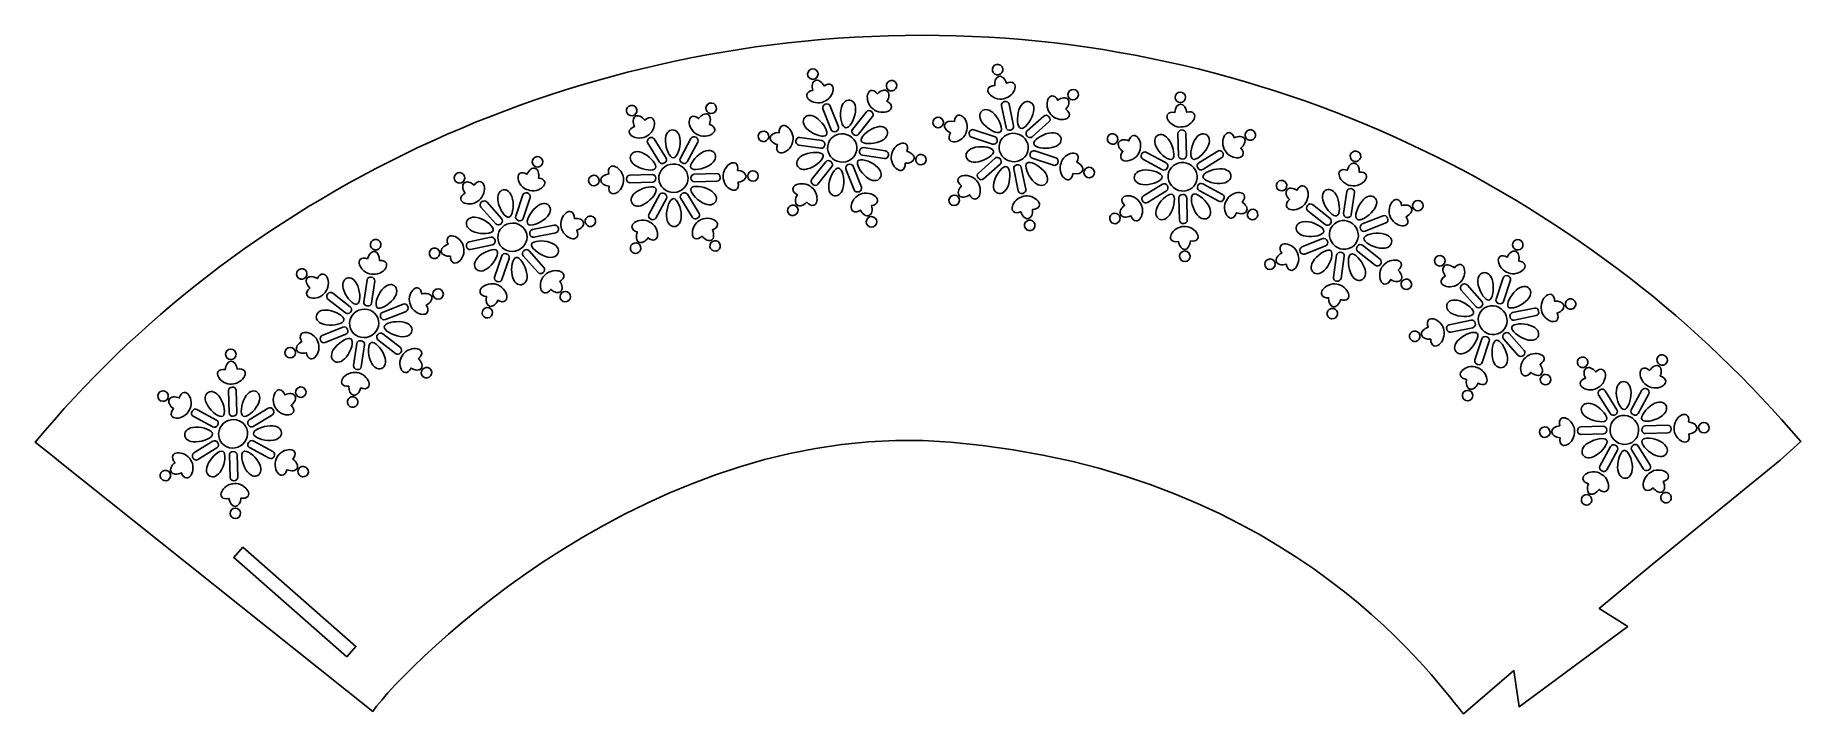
# Model space of a CAD drawing. Header units: centimetres. Extents: x -11 to 11, y -4.2 to 4.2.
import ezdxf

# ---------------------------------------------------------------- set-up
doc = ezdxf.new("R2010")
doc.units = ezdxf.units.CM
doc.header["$MEASUREMENT"] = 0
doc.layers.add('Camada 1', color=7, linetype='Continuous')

msp = doc.modelspace()

# ---------------------------------------------------------------- linework, layer by layer
at = {"layer": 'Camada 1'}
for points, knots in [([(10.71861, -1.06471), (10.71861, -1.06471), (9.12539, -2.36291), (9.12539, -2.36291), (9.12539, -2.36291), (9.12539, -2.36291), (9.12539, -2.36291), (9.12539, -2.36291), (9.12539, -2.36291), (9.12539, -2.36291), (8.46978, -2.91136), (8.46978, -2.91136), (8.46978, -2.91136), (8.46978, -2.91136), (8.82353, -3.13652), (8.82353, -3.13652), (8.82353, -3.13652), (8.82353, -3.13652), (7.47318, -4.13315), (7.47318, -4.13315), (7.47318, -4.13315), (7.47318, -4.13315), (7.40878, -3.68304), (7.40878, -3.68304), (7.40878, -3.68304), (7.40878, -3.68304), (6.78103, -4.2207), (6.78103, -4.2207), (6.78103, -4.2207), (6.52124, -3.93783), (4.72876, -1.20723), (0.40227, -0.84099), (0.40227, -0.84099), (-3.28404, -0.52894), (-6.35085, -3.58808), (-6.77778, -4.19215), (-6.77778, -4.19215), (-6.77778, -4.19215), (-10.72454, -1.04246), (-10.72454, -1.04246), (-10.72454, -1.04246), (-10.72454, -1.04246), (-10.72023, -1.04661), (-10.72023, -1.04661), (-10.72023, -1.04661), (-10.72023, -1.04661), (-10.97341, -0.84333), (-10.97341, -0.84333), (-10.97341, -0.84333), (-8.48, 2.18178), (-4.45632, 4.22074), (0.05255, 4.22074), (0.05255, 4.22074), (4.51025, 4.22074), (8.47461, 2.13172), (10.97341, -0.83516), (10.97341, -0.83516), (10.97341, -0.83516), (10.71861, -1.06471), (10.71861, -1.06471)], [0, 0, 0, 0, 0.0625, 0.0625, 0.0625, 0.0625, 0.125, 0.125, 0.125, 0.125, 0.1875, 0.1875, 0.1875, 0.1875, 0.25, 0.25, 0.25, 0.25, 0.3125, 0.3125, 0.3125, 0.3125, 0.375, 0.375, 0.375, 0.375, 0.4375, 0.4375, 0.4375, 0.4375, 0.5, 0.5, 0.5, 0.5, 0.5625, 0.5625, 0.5625, 0.5625, 0.625, 0.625, 0.625, 0.625, 0.6875, 0.6875, 0.6875, 0.6875, 0.75, 0.75, 0.75, 0.75, 0.8125, 0.8125, 0.8125, 0.8125, 0.875, 0.875, 0.875, 0.875, 1, 1, 1, 1]), ([(-1.33125, 3.79846), (-1.36467, 3.78526), (-1.38165, 3.74732), (-1.36805, 3.71324), (-1.36805, 3.71324), (-1.35456, 3.68019), (-1.31717, 3.66363), (-1.28336, 3.67694), (-1.28336, 3.67694), (-1.24944, 3.69033), (-1.23351, 3.72814), (-1.24648, 3.76161), (-1.24648, 3.76161), (-1.25984, 3.79566), (-1.29818, 3.81193), (-1.33125, 3.79846)], [0, 0, 0, 0, 0.2, 0.2, 0.2, 0.2, 0.4, 0.4, 0.4, 0.4, 0.6, 0.6, 0.6, 0.6, 1, 1, 1, 1]), ([(0.97666, 3.85707), (0.94144, 3.84987), (0.91813, 3.81542), (0.92557, 3.77955), (0.92557, 3.77955), (0.93319, 3.74465), (0.96708, 3.72184), (1.0027, 3.72909), (1.0027, 3.72909), (1.03842, 3.73637), (1.0607, 3.77084), (1.05371, 3.80603), (1.05371, 3.80603), (1.04648, 3.84188), (1.01155, 3.86461), (0.97666, 3.85707)], [0, 0, 0, 0, 0.2, 0.2, 0.2, 0.2, 0.4, 0.4, 0.4, 0.4, 0.6, 0.6, 0.6, 0.6, 1, 1, 1, 1]), ([(-1.07685, 3.60291), (-1.09992, 3.62013), (-1.13527, 3.61397), (-1.16821, 3.59124), (-1.16821, 3.59124), (-1.19538, 3.64265), (-1.24094, 3.67194), (-1.27579, 3.6585), (-1.27579, 3.6585), (-1.31074, 3.64437), (-1.32342, 3.59201), (-1.30786, 3.53552), (-1.30786, 3.53552), (-1.34734, 3.52973), (-1.37755, 3.51017), (-1.38287, 3.48237), (-1.38287, 3.48237), (-1.39044, 3.44025), (-1.34204, 3.3963), (-1.2741, 3.38363), (-1.2741, 3.38363), (-1.2346, 3.37604), (-1.1975, 3.38098), (-1.17134, 3.39485), (-1.17134, 3.39485), (-1.14324, 3.40258), (-1.11226, 3.42454), (-1.08831, 3.45719), (-1.08831, 3.45719), (-1.04775, 3.5129), (-1.04307, 3.5782), (-1.07685, 3.60291)], [0, 0, 0, 0, 0.11111111, 0.11111111, 0.11111111, 0.11111111, 0.22222222, 0.22222222, 0.22222222, 0.22222222, 0.33333333, 0.33333333, 0.33333333, 0.33333333, 0.44444444, 0.44444444, 0.44444444, 0.44444444, 0.55555556, 0.55555556, 0.55555556, 0.55555556, 0.66666667, 0.66666667, 0.66666667, 0.66666667, 0.77777778, 0.77777778, 0.77777778, 0.77777778, 1, 1, 1, 1]), ([(-0.33012, 3.32753), (-0.32739, 3.35637), (-0.35033, 3.38296), (-0.38611, 3.40005), (-0.38611, 3.40005), (-0.35529, 3.44966), (-0.3528, 3.50358), (-0.38206, 3.52702), (-0.38206, 3.52702), (-0.41167, 3.5503), (-0.463, 3.53514), (-0.50467, 3.49358), (-0.50467, 3.49358), (-0.52922, 3.52427), (-0.56111, 3.54115), (-0.58828, 3.53171), (-0.58828, 3.53171), (-0.62784, 3.51724), (-0.64196, 3.45331), (-0.61932, 3.38786), (-0.61932, 3.38786), (-0.60575, 3.34995), (-0.58297, 3.32031), (-0.55794, 3.30491), (-0.55794, 3.30491), (-0.53696, 3.28382), (-0.50291, 3.26853), (-0.46227, 3.26422), (-0.46227, 3.26422), (-0.39352, 3.25665), (-0.3348, 3.28509), (-0.33012, 3.32753)], [0, 0, 0, 0, 0.11111111, 0.11111111, 0.11111111, 0.11111111, 0.22222222, 0.22222222, 0.22222222, 0.22222222, 0.33333333, 0.33333333, 0.33333333, 0.33333333, 0.44444444, 0.44444444, 0.44444444, 0.44444444, 0.55555556, 0.55555556, 0.55555556, 0.55555556, 0.66666667, 0.66666667, 0.66666667, 0.66666667, 0.77777778, 0.77777778, 0.77777778, 0.77777778, 1, 1, 1, 1]), ([(-0.28821, 3.64495), (-0.31697, 3.66752), (-0.35766, 3.66276), (-0.38015, 3.63463), (-0.38015, 3.63463), (-0.40222, 3.60587), (-0.39748, 3.56497), (-0.36975, 3.54274), (-0.36975, 3.54274), (-0.34096, 3.5202), (-0.30022, 3.52509), (-0.27775, 3.55372), (-0.27775, 3.55372), (-0.25572, 3.58185), (-0.26024, 3.62299), (-0.28821, 3.64495)], [0, 0, 0, 0, 0.2, 0.2, 0.2, 0.2, 0.4, 0.4, 0.4, 0.4, 0.6, 0.6, 0.6, 0.6, 1, 1, 1, 1]), ([(1.19319, 3.62032), (1.17353, 3.6413), (1.13757, 3.64138), (1.10117, 3.62474), (1.10117, 3.62474), (1.08331, 3.68006), (1.04354, 3.71682), (1.00693, 3.70962), (1.00693, 3.70962), (0.97007, 3.70181), (0.94846, 3.65244), (0.95399, 3.59408), (0.95399, 3.59408), (0.91412, 3.59522), (0.88089, 3.58119), (0.87088, 3.55476), (0.87088, 3.55476), (0.85609, 3.5146), (0.89612, 3.46292), (0.96084, 3.43863), (0.96084, 3.43863), (0.99838, 3.42429), (1.03574, 3.42273), (1.06395, 3.43183), (1.06395, 3.43183), (1.09295, 3.43458), (1.12732, 3.45085), (1.15653, 3.47879), (1.15653, 3.47879), (1.20624, 3.5266), (1.22222, 3.59016), (1.19319, 3.62032)], [0, 0, 0, 0, 0.11111111, 0.11111111, 0.11111111, 0.11111111, 0.22222222, 0.22222222, 0.22222222, 0.22222222, 0.33333333, 0.33333333, 0.33333333, 0.33333333, 0.44444444, 0.44444444, 0.44444444, 0.44444444, 0.55555556, 0.55555556, 0.55555556, 0.55555556, 0.66666667, 0.66666667, 0.66666667, 0.66666667, 0.77777778, 0.77777778, 0.77777778, 0.77777778, 1, 1, 1, 1]), ([(1.97713, 3.52478), (1.95274, 3.55201), (1.91188, 3.55436), (1.88484, 3.53057), (1.88484, 3.53057), (1.85809, 3.50607), (1.85571, 3.46498), (1.87907, 3.43826), (1.87907, 3.43826), (1.90354, 3.41109), (1.94455, 3.40881), (1.97162, 3.43313), (1.97162, 3.43313), (1.99824, 3.45699), (2.00091, 3.49829), (1.97713, 3.52478)], [0, 0, 0, 0, 0.2, 0.2, 0.2, 0.2, 0.4, 0.4, 0.4, 0.4, 0.6, 0.6, 0.6, 0.6, 1, 1, 1, 1]), ([(3.25964, 3.51404), (3.22371, 3.51309), (3.19476, 3.48322), (3.1959, 3.4466), (3.1959, 3.4466), (3.19733, 3.41091), (3.22672, 3.38257), (3.26308, 3.38352), (3.26308, 3.38352), (3.29951, 3.3845), (3.32745, 3.41458), (3.32671, 3.45046), (3.32671, 3.45046), (3.32573, 3.487), (3.29533, 3.51539), (3.25964, 3.51404)], [0, 0, 0, 0, 0.2, 0.2, 0.2, 0.2, 0.4, 0.4, 0.4, 0.4, 0.6, 0.6, 0.6, 0.6, 1, 1, 1, 1]), ([(-3.59386, 3.33997), (-3.6245, 3.32118), (-3.63466, 3.28086), (-3.61537, 3.24969), (-3.61537, 3.24969), (-3.59629, 3.21947), (-3.55663, 3.20966), (-3.52565, 3.22866), (-3.52565, 3.22866), (-3.49456, 3.24774), (-3.48543, 3.28772), (-3.50401, 3.31843), (-3.50401, 3.31843), (-3.52309, 3.3496), (-3.56367, 3.35896), (-3.59386, 3.33997)], [0, 0, 0, 0, 0.2, 0.2, 0.2, 0.2, 0.4, 0.4, 0.4, 0.4, 0.6, 0.6, 0.6, 0.6, 1, 1, 1, 1]), ([(-2.54005, 3.36992), (-2.57225, 3.38714), (-2.61151, 3.37542), (-2.62879, 3.34378), (-2.62879, 3.34378), (-2.64551, 3.31163), (-2.63374, 3.27218), (-2.6026, 3.25512), (-2.6026, 3.25512), (-2.57029, 3.23792), (-2.53103, 3.24978), (-2.51391, 3.28187), (-2.51391, 3.28187), (-2.49708, 3.31343), (-2.50867, 3.35312), (-2.54005, 3.36992)], [0, 0, 0, 0, 0.2, 0.2, 0.2, 0.2, 0.4, 0.4, 0.4, 0.4, 0.6, 0.6, 0.6, 0.6, 1, 1, 1, 1]), ([(-1.09183, 3.34018), (-1.10075, 3.36214), (-1.1275, 3.37185), (-1.15234, 3.36203), (-1.15234, 3.36203), (-1.15234, 3.36203), (-1.15234, 3.36203), (-1.15234, 3.36203), (-1.15234, 3.36203), (-1.17737, 3.352), (-1.18986, 3.32679), (-1.18131, 3.30475), (-1.18131, 3.30475), (-1.18131, 3.30475), (-1.07905, 3.04607), (-1.07905, 3.04607), (-1.07905, 3.04607), (-1.07024, 3.02429), (-1.04293, 3.01413), (-1.01854, 3.02414), (-1.01854, 3.02414), (-1.01854, 3.02414), (-1.01854, 3.02414), (-1.01854, 3.02414), (-1.01854, 3.02414), (-0.99314, 3.03367), (-0.98015, 3.05965), (-0.98914, 3.08187), (-0.98914, 3.08187), (-0.98914, 3.08187), (-1.09183, 3.34018), (-1.09183, 3.34018)], [0, 0, 0, 0, 0.11111111, 0.11111111, 0.11111111, 0.11111111, 0.22222222, 0.22222222, 0.22222222, 0.22222222, 0.33333333, 0.33333333, 0.33333333, 0.33333333, 0.44444444, 0.44444444, 0.44444444, 0.44444444, 0.55555556, 0.55555556, 0.55555556, 0.55555556, 0.66666667, 0.66666667, 0.66666667, 0.66666667, 0.77777778, 0.77777778, 0.77777778, 0.77777778, 1, 1, 1, 1]), ([(-0.89892, 3.06888), (-0.8545, 3.06187), (-0.79158, 3.16828), (-0.77806, 3.26316), (-0.77806, 3.26316), (-0.76396, 3.35796), (-0.80372, 3.40601), (-0.84876, 3.41204), (-0.84876, 3.41204), (-0.89326, 3.41897), (-0.94531, 3.38471), (-0.95928, 3.28956), (-0.95928, 3.28956), (-0.97324, 3.19469), (-0.94409, 3.07533), (-0.89892, 3.06888)], [0, 0, 0, 0, 0.2, 0.2, 0.2, 0.2, 0.4, 0.4, 0.4, 0.4, 0.6, 0.6, 0.6, 0.6, 1, 1, 1, 1]), ([(1.02452, 3.01794), (1.05815, 3.04739), (1.01685, 3.16362), (0.95311, 3.23524), (0.95311, 3.23524), (0.88895, 3.30729), (0.82746, 3.30737), (0.79341, 3.27702), (0.79341, 3.27702), (0.7597, 3.24752), (0.75258, 3.18571), (0.81614, 3.1139), (0.81614, 3.1139), (0.87987, 3.04199), (0.99039, 2.98736), (1.02452, 3.01794)], [0, 0, 0, 0, 0.2, 0.2, 0.2, 0.2, 0.4, 0.4, 0.4, 0.4, 0.6, 0.6, 0.6, 0.6, 1, 1, 1, 1]), ([(1.13281, 3.3642), (1.12784, 3.38735), (1.10318, 3.40156), (1.07704, 3.39621), (1.07704, 3.39621), (1.07704, 3.39621), (1.07704, 3.39621), (1.07704, 3.39621), (1.07704, 3.39621), (1.05063, 3.39068), (1.03397, 3.36803), (1.03854, 3.34485), (1.03854, 3.34485), (1.03854, 3.34485), (1.09431, 3.07233), (1.09431, 3.07233), (1.09431, 3.07233), (1.09926, 3.04934), (1.12434, 3.0346), (1.15008, 3.04026), (1.15008, 3.04026), (1.15008, 3.04026), (1.15008, 3.04026), (1.15008, 3.04026), (1.15008, 3.04026), (1.17675, 3.04523), (1.19403, 3.06854), (1.18911, 3.09199), (1.18911, 3.09199), (1.18911, 3.09199), (1.13281, 3.3642), (1.13281, 3.3642)], [0, 0, 0, 0, 0.11111111, 0.11111111, 0.11111111, 0.11111111, 0.22222222, 0.22222222, 0.22222222, 0.22222222, 0.33333333, 0.33333333, 0.33333333, 0.33333333, 0.44444444, 0.44444444, 0.44444444, 0.44444444, 0.55555556, 0.55555556, 0.55555556, 0.55555556, 0.66666667, 0.66666667, 0.66666667, 0.66666667, 0.77777778, 0.77777778, 0.77777778, 0.77777778, 1, 1, 1, 1]), ([(1.27569, 3.0635), (1.31821, 3.04889), (1.39864, 3.1428), (1.42843, 3.23387), (1.42843, 3.23387), (1.45878, 3.32478), (1.42795, 3.37899), (1.38469, 3.39278), (1.38469, 3.39278), (1.34207, 3.40733), (1.28492, 3.38262), (1.25457, 3.29134), (1.25457, 3.29134), (1.22439, 3.20032), (1.23235, 3.07774), (1.27569, 3.0635)], [0, 0, 0, 0, 0.2, 0.2, 0.2, 0.2, 0.4, 0.4, 0.4, 0.4, 0.6, 0.6, 0.6, 0.6, 1, 1, 1, 1]), ([(1.88079, 3.21945), (1.88849, 3.24739), (1.8705, 3.27755), (1.83822, 3.3006), (1.83822, 3.3006), (1.87725, 3.34412), (1.88899, 3.39678), (1.86426, 3.42495), (1.86426, 3.42495), (1.83918, 3.453), (1.786, 3.44699), (1.73766, 3.41331), (1.73766, 3.41331), (1.71885, 3.44776), (1.69035, 3.46996), (1.66204, 3.46538), (1.66204, 3.46538), (1.62058, 3.45802), (1.5955, 3.39751), (1.60645, 3.32909), (1.60645, 3.32909), (1.61322, 3.2894), (1.63053, 3.2563), (1.65251, 3.23675), (1.65251, 3.23675), (1.66952, 3.21233), (1.70035, 3.19135), (1.73964, 3.18005), (1.73964, 3.18005), (1.80605, 3.16069), (1.8688, 3.17847), (1.88079, 3.21945)], [0, 0, 0, 0, 0.11111111, 0.11111111, 0.11111111, 0.11111111, 0.22222222, 0.22222222, 0.22222222, 0.22222222, 0.33333333, 0.33333333, 0.33333333, 0.33333333, 0.44444444, 0.44444444, 0.44444444, 0.44444444, 0.55555556, 0.55555556, 0.55555556, 0.55555556, 0.66666667, 0.66666667, 0.66666667, 0.66666667, 0.77777778, 0.77777778, 0.77777778, 0.77777778, 1, 1, 1, 1]), ([(3.4318, 3.24326), (3.41603, 3.26739), (3.38074, 3.27369), (3.34195, 3.26361), (3.34195, 3.26361), (3.33399, 3.32118), (3.30126, 3.36431), (3.26387, 3.3636), (3.26387, 3.3636), (3.22622, 3.36228), (3.19643, 3.31743), (3.19167, 3.25901), (3.19167, 3.25901), (3.15259, 3.26703), (3.11756, 3.25898), (3.10306, 3.23469), (3.10306, 3.23469), (3.08152, 3.19775), (3.11192, 3.13986), (3.17148, 3.1047), (3.17148, 3.1047), (3.20593, 3.08406), (3.24252, 3.07602), (3.27186, 3.08007), (3.27186, 3.08007), (3.30091, 3.07774), (3.33758, 3.0878), (3.37121, 3.11026), (3.37121, 3.11026), (3.42834, 3.1487), (3.45514, 3.20852), (3.4318, 3.24326)], [0, 0, 0, 0, 0.11111111, 0.11111111, 0.11111111, 0.11111111, 0.22222222, 0.22222222, 0.22222222, 0.22222222, 0.33333333, 0.33333333, 0.33333333, 0.33333333, 0.44444444, 0.44444444, 0.44444444, 0.44444444, 0.55555556, 0.55555556, 0.55555556, 0.55555556, 0.66666667, 0.66666667, 0.66666667, 0.66666667, 0.77777778, 0.77777778, 0.77777778, 0.77777778, 1, 1, 1, 1]), ([(-3.30941, 3.19156), (-3.33507, 3.20455), (-3.36886, 3.19233), (-3.39733, 3.1642), (-3.39733, 3.1642), (-3.43305, 3.21013), (-3.483, 3.23106), (-3.51496, 3.21175), (-3.51496, 3.21175), (-3.5469, 3.19177), (-3.55031, 3.13801), (-3.5252, 3.08507), (-3.5252, 3.08507), (-3.56304, 3.0725), (-3.58941, 3.048), (-3.58984, 3.01972), (-3.58984, 3.01972), (-3.58997, 2.97691), (-3.53467, 2.94201), (-3.46557, 2.94132), (-3.46557, 2.94132), (-3.42535, 2.94076), (-3.38974, 2.95204), (-3.3663, 2.97027), (-3.3663, 2.97027), (-3.34, 2.98273), (-3.3133, 3.00975), (-3.29534, 3.04605), (-3.29534, 3.04605), (-3.26512, 3.10795), (-3.27184, 3.1731), (-3.30941, 3.19156)], [0, 0, 0, 0, 0.11111111, 0.11111111, 0.11111111, 0.11111111, 0.22222222, 0.22222222, 0.22222222, 0.22222222, 0.33333333, 0.33333333, 0.33333333, 0.33333333, 0.44444444, 0.44444444, 0.44444444, 0.44444444, 0.55555556, 0.55555556, 0.55555556, 0.55555556, 0.66666667, 0.66666667, 0.66666667, 0.66666667, 0.77777778, 0.77777778, 0.77777778, 0.77777778, 1, 1, 1, 1]), ([(-2.52622, 3.05004), (-2.52855, 3.07893), (-2.55572, 3.10113), (-2.59395, 3.11174), (-2.59395, 3.11174), (-2.5722, 3.16595), (-2.57913, 3.21948), (-2.61202, 3.2375), (-2.61202, 3.2375), (-2.6452, 3.25525), (-2.69311, 3.23144), (-2.72696, 3.18326), (-2.72696, 3.18326), (-2.75649, 3.20922), (-2.7908, 3.2203), (-2.81589, 3.20631), (-2.81589, 3.20631), (-2.85238, 3.18522), (-2.85518, 3.11976), (-2.8215, 3.05923), (-2.8215, 3.05923), (-2.80158, 3.02425), (-2.77395, 2.99906), (-2.74662, 2.98819), (-2.74662, 2.98819), (-2.72228, 2.97107), (-2.68614, 2.96192), (-2.64534, 2.96475), (-2.64534, 2.96475), (-2.5763, 2.96926), (-2.52341, 3.00744), (-2.52622, 3.05004)], [0, 0, 0, 0, 0.11111111, 0.11111111, 0.11111111, 0.11111111, 0.22222222, 0.22222222, 0.22222222, 0.22222222, 0.33333333, 0.33333333, 0.33333333, 0.33333333, 0.44444444, 0.44444444, 0.44444444, 0.44444444, 0.55555556, 0.55555556, 0.55555556, 0.55555556, 0.66666667, 0.66666667, 0.66666667, 0.66666667, 0.77777778, 0.77777778, 0.77777778, 0.77777778, 1, 1, 1, 1]), ([(-1.68976, 3.09441), (-1.71566, 3.08274), (-1.72762, 3.04914), (-1.72471, 3.00958), (-1.72471, 3.00958), (-1.78292, 3.01138), (-1.83089, 2.98672), (-1.83631, 2.94963), (-1.83631, 2.94963), (-1.84187, 2.91261), (-1.80284, 2.87533), (-1.7468, 2.86086), (-1.7468, 2.86086), (-1.76127, 2.82374), (-1.75884, 2.78797), (-1.73791, 2.76916), (-1.73791, 2.76916), (-1.70545, 2.74188), (-1.64266, 2.76151), (-1.59795, 2.81374), (-1.59795, 2.81374), (-1.57139, 2.84441), (-1.55728, 2.87922), (-1.55599, 2.90841), (-1.55599, 2.90841), (-1.5489, 2.93675), (-1.5521, 2.97442), (-1.56869, 3.0117), (-1.56869, 3.0117), (-1.59663, 3.07406), (-1.65074, 3.11176), (-1.68976, 3.09441)], [0, 0, 0, 0, 0.11111111, 0.11111111, 0.11111111, 0.11111111, 0.22222222, 0.22222222, 0.22222222, 0.22222222, 0.33333333, 0.33333333, 0.33333333, 0.33333333, 0.44444444, 0.44444444, 0.44444444, 0.44444444, 0.55555556, 0.55555556, 0.55555556, 0.55555556, 0.66666667, 0.66666667, 0.66666667, 0.66666667, 0.77777778, 0.77777778, 0.77777778, 0.77777778, 1, 1, 1, 1]), ([(-1.1384, 2.9804), (-1.11035, 3.01522), (-1.17123, 3.12253), (-1.24648, 3.18199), (-1.24648, 3.18199), (-1.32215, 3.24184), (-1.38269, 3.23115), (-1.41097, 3.19538), (-1.41097, 3.19538), (-1.43907, 3.16048), (-1.43539, 3.09836), (-1.36025, 3.03872), (-1.36025, 3.03872), (-1.28503, 2.97892), (-1.16665, 2.94434), (-1.1384, 2.9804)], [0, 0, 0, 0, 0.2, 0.2, 0.2, 0.2, 0.4, 0.4, 0.4, 0.4, 0.6, 0.6, 0.6, 0.6, 1, 1, 1, 1]), ([(-0.56547, 3.20892), (-0.5511, 3.22718), (-0.5556, 3.25538), (-0.57679, 3.27155), (-0.57679, 3.27155), (-0.57679, 3.27155), (-0.57679, 3.27155), (-0.57679, 3.27155), (-0.57679, 3.27155), (-0.59772, 3.2887), (-0.62645, 3.2869), (-0.64103, 3.26827), (-0.64103, 3.26827), (-0.64103, 3.26827), (-0.81356, 3.05041), (-0.81356, 3.05041), (-0.81356, 3.05041), (-0.82835, 3.03165), (-0.82309, 3.0031), (-0.80213, 2.98691), (-0.80213, 2.98691), (-0.80213, 2.98691), (-0.80213, 2.98691), (-0.80213, 2.98691), (-0.80213, 2.98691), (-0.7816, 2.97027), (-0.75249, 2.9717), (-0.73778, 2.9904), (-0.73778, 2.9904), (-0.73778, 2.9904), (-0.56547, 3.20892), (-0.56547, 3.20892)], [0, 0, 0, 0, 0.11111111, 0.11111111, 0.11111111, 0.11111111, 0.22222222, 0.22222222, 0.22222222, 0.22222222, 0.33333333, 0.33333333, 0.33333333, 0.33333333, 0.44444444, 0.44444444, 0.44444444, 0.44444444, 0.55555556, 0.55555556, 0.55555556, 0.55555556, 0.66666667, 0.66666667, 0.66666667, 0.66666667, 0.77777778, 0.77777778, 0.77777778, 0.77777778, 1, 1, 1, 1]), ([(-0.70509, 2.90626), (-0.68863, 2.86416), (-0.56515, 2.86321), (-0.4763, 2.89856), (-0.4763, 2.89856), (-0.387, 2.93378), (-0.36586, 2.9923), (-0.3824, 3.03421), (-0.3824, 3.03421), (-0.39872, 3.07681), (-0.45437, 3.10401), (-0.54335, 3.06884), (-0.54335, 3.06884), (-0.63288, 3.03371), (-0.72194, 2.94817), (-0.70509, 2.90626)], [0, 0, 0, 0, 0.2, 0.2, 0.2, 0.2, 0.4, 0.4, 0.4, 0.4, 0.6, 0.6, 0.6, 0.6, 1, 1, 1, 1]), ([(0.18846, 3.15637), (0.17766, 3.12216), (0.19574, 3.08536), (0.23008, 3.07387), (0.23008, 3.07387), (0.26426, 3.06255), (0.30112, 3.08104), (0.31279, 3.11507), (0.31279, 3.11507), (0.32398, 3.14952), (0.30504, 3.18653), (0.27109, 3.19799), (0.27109, 3.19799), (0.23715, 3.20921), (0.19968, 3.19093), (0.18846, 3.15637)], [0, 0, 0, 0, 0.2, 0.2, 0.2, 0.2, 0.4, 0.4, 0.4, 0.4, 0.6, 0.6, 0.6, 0.6, 1, 1, 1, 1]), ([(0.50131, 3.22596), (0.47379, 3.21897), (0.45617, 3.18794), (0.45218, 3.14849), (0.45218, 3.14849), (0.39522, 3.16037), (0.34362, 3.14444), (0.33185, 3.10886), (0.33185, 3.10886), (0.31997, 3.07335), (0.35193, 3.02983), (0.40458, 3.00588), (0.40458, 3.00588), (0.38394, 2.97178), (0.38008, 2.93614), (0.39741, 2.91399), (0.39741, 2.91399), (0.42464, 2.88147), (0.48993, 2.88989), (0.54301, 2.9336), (0.54301, 2.9336), (0.5745, 2.95919), (0.59439, 2.99107), (0.6008, 3.01954), (0.6008, 3.01954), (0.61268, 3.04621), (0.61609, 3.08386), (0.6062, 3.12349), (0.6062, 3.12349), (0.58952, 3.18979), (0.54271, 3.2363), (0.50131, 3.22596)], [0, 0, 0, 0, 0.11111111, 0.11111111, 0.11111111, 0.11111111, 0.22222222, 0.22222222, 0.22222222, 0.22222222, 0.33333333, 0.33333333, 0.33333333, 0.33333333, 0.44444444, 0.44444444, 0.44444444, 0.44444444, 0.55555556, 0.55555556, 0.55555556, 0.55555556, 0.66666667, 0.66666667, 0.66666667, 0.66666667, 0.77777778, 0.77777778, 0.77777778, 0.77777778, 1, 1, 1, 1]), ([(1.6284, 3.14349), (1.64568, 3.15897), (1.64621, 3.18754), (1.62811, 3.20715), (1.62811, 3.20715), (1.62811, 3.20715), (1.62811, 3.20715), (1.62811, 3.20715), (1.62811, 3.20715), (1.61049, 3.22768), (1.58189, 3.23086), (1.56429, 3.21511), (1.56429, 3.21511), (1.56429, 3.21511), (1.35654, 3.03051), (1.35654, 3.03051), (1.35654, 3.03051), (1.33873, 3.01458), (1.33897, 2.98561), (1.35678, 2.966), (1.35678, 2.966), (1.35678, 2.966), (1.35678, 2.966), (1.35678, 2.966), (1.35678, 2.966), (1.37411, 2.94602), (1.403, 2.9424), (1.42076, 2.95827), (1.42076, 2.95827), (1.42076, 2.95827), (1.6284, 3.14349), (1.6284, 3.14349)], [0, 0, 0, 0, 0.11111111, 0.11111111, 0.11111111, 0.11111111, 0.22222222, 0.22222222, 0.22222222, 0.22222222, 0.33333333, 0.33333333, 0.33333333, 0.33333333, 0.44444444, 0.44444444, 0.44444444, 0.44444444, 0.55555556, 0.55555556, 0.55555556, 0.55555556, 0.66666667, 0.66666667, 0.66666667, 0.66666667, 0.77777778, 0.77777778, 0.77777778, 0.77777778, 1, 1, 1, 1]), ([(-3.27853, 2.93023), (-3.29112, 2.95029), (-3.31917, 2.95523), (-3.34192, 2.94124), (-3.34192, 2.94124), (-3.34192, 2.94124), (-3.34192, 2.94124), (-3.34192, 2.94124), (-3.34192, 2.94124), (-3.36483, 2.92698), (-3.37277, 2.90002), (-3.36055, 2.8798), (-3.36055, 2.8798), (-3.36055, 2.8798), (-3.2149, 2.64279), (-3.2149, 2.64279), (-3.2149, 2.64279), (-3.20244, 2.62289), (-3.17381, 2.61763), (-3.15151, 2.6317), (-3.15151, 2.6317), (-3.15151, 2.6317), (-3.15151, 2.6317), (-3.15151, 2.6317), (-3.15151, 2.6317), (-3.1282, 2.64551), (-3.11989, 2.67337), (-3.13259, 2.69367), (-3.13259, 2.69367), (-3.13259, 2.69367), (-3.27853, 2.93023), (-3.27853, 2.93023)], [0, 0, 0, 0, 0.11111111, 0.11111111, 0.11111111, 0.11111111, 0.22222222, 0.22222222, 0.22222222, 0.22222222, 0.33333333, 0.33333333, 0.33333333, 0.33333333, 0.44444444, 0.44444444, 0.44444444, 0.44444444, 0.55555556, 0.55555556, 0.55555556, 0.55555556, 0.66666667, 0.66666667, 0.66666667, 0.66666667, 0.77777778, 0.77777778, 0.77777778, 0.77777778, 1, 1, 1, 1]), ([(-3.04147, 2.69655), (-2.99652, 2.69734), (-2.95302, 2.81313), (-2.95619, 2.90888), (-2.95619, 2.90888), (-2.95873, 3.00471), (-3.00625, 3.04511), (-3.05165, 3.04321), (-3.05165, 3.04321), (-3.09671, 3.04234), (-3.14201, 2.99955), (-3.13923, 2.9034), (-3.13923, 2.9034), (-3.13648, 2.80752), (-3.08703, 2.69507), (-3.04147, 2.69655)], [0, 0, 0, 0, 0.2, 0.2, 0.2, 0.2, 0.4, 0.4, 0.4, 0.4, 0.6, 0.6, 0.6, 0.6, 1, 1, 1, 1]), ([(-2.73735, 2.89232), (-2.72642, 2.9128), (-2.73571, 2.93981), (-2.75942, 2.95206), (-2.75942, 2.95206), (-2.75942, 2.95206), (-2.75942, 2.95206), (-2.75942, 2.95206), (-2.75942, 2.95206), (-2.78299, 2.96532), (-2.81096, 2.95852), (-2.82207, 2.93772), (-2.82207, 2.93772), (-2.82207, 2.93772), (-2.9542, 2.69317), (-2.9542, 2.69317), (-2.9542, 2.69317), (-2.96547, 2.67214), (-2.95536, 2.64496), (-2.93187, 2.63266), (-2.93187, 2.63266), (-2.93187, 2.63266), (-2.93187, 2.63266), (-2.93187, 2.63266), (-2.93187, 2.63266), (-2.90877, 2.6198), (-2.88038, 2.62628), (-2.86911, 2.64724), (-2.86911, 2.64724), (-2.86911, 2.64724), (-2.73735, 2.89232), (-2.73735, 2.89232)], [0, 0, 0, 0, 0.11111111, 0.11111111, 0.11111111, 0.11111111, 0.22222222, 0.22222222, 0.22222222, 0.22222222, 0.33333333, 0.33333333, 0.33333333, 0.33333333, 0.44444444, 0.44444444, 0.44444444, 0.44444444, 0.55555556, 0.55555556, 0.55555556, 0.55555556, 0.66666667, 0.66666667, 0.66666667, 0.66666667, 0.77777778, 0.77777778, 0.77777778, 0.77777778, 1, 1, 1, 1]), ([(-1.98578, 2.97154), (-1.99052, 2.93601), (-1.96628, 2.90291), (-1.93046, 2.89756), (-1.93046, 2.89756), (-1.89482, 2.89235), (-1.86177, 2.91693), (-1.85619, 2.95249), (-1.85619, 2.95249), (-1.85111, 2.98834), (-1.87622, 3.02152), (-1.91165, 3.02692), (-1.91165, 3.02692), (-1.94702, 3.03202), (-1.98072, 3.00752), (-1.98578, 2.97154)], [0, 0, 0, 0, 0.2, 0.2, 0.2, 0.2, 0.4, 0.4, 0.4, 0.4, 0.6, 0.6, 0.6, 0.6, 1, 1, 1, 1]), ([(-1.46881, 2.94997), (-1.49238, 2.95349), (-1.51413, 2.93521), (-1.5186, 2.9088), (-1.5186, 2.9088), (-1.5186, 2.9088), (-1.5186, 2.9088), (-1.5186, 2.9088), (-1.5186, 2.9088), (-1.5223, 2.88245), (-1.50677, 2.85787), (-1.48315, 2.85456), (-1.48315, 2.85456), (-1.48315, 2.85456), (-1.20796, 2.81416), (-1.20796, 2.81416), (-1.20796, 2.81416), (-1.18446, 2.81075), (-1.16261, 2.82959), (-1.1583, 2.85525), (-1.1583, 2.85525), (-1.1583, 2.85525), (-1.1583, 2.85525), (-1.1583, 2.85525), (-1.1583, 2.85525), (-1.15452, 2.88216), (-1.17021, 2.906), (-1.19378, 2.90967), (-1.19378, 2.90967), (-1.19378, 2.90967), (-1.46881, 2.94997), (-1.46881, 2.94997)], [0, 0, 0, 0, 0.11111111, 0.11111111, 0.11111111, 0.11111111, 0.22222222, 0.22222222, 0.22222222, 0.22222222, 0.33333333, 0.33333333, 0.33333333, 0.33333333, 0.44444444, 0.44444444, 0.44444444, 0.44444444, 0.55555556, 0.55555556, 0.55555556, 0.55555556, 0.66666667, 0.66666667, 0.66666667, 0.66666667, 0.77777778, 0.77777778, 0.77777778, 0.77777778, 1, 1, 1, 1]), ([(-1.12268, 2.84475), (-1.13681, 2.74818), (-1.06765, 2.65819), (-0.96779, 2.64404), (-0.96779, 2.64404), (-0.86868, 2.62906), (-0.77676, 2.69574), (-0.76231, 2.7921), (-0.76231, 2.7921), (-0.74834, 2.88854), (-0.81745, 2.97826), (-0.9168, 2.99302), (-0.9168, 2.99302), (-1.01674, 3.00781), (-1.1085, 2.94087), (-1.12268, 2.84475)], [0, 0, 0, 0, 0.2, 0.2, 0.2, 0.2, 0.4, 0.4, 0.4, 0.4, 0.6, 0.6, 0.6, 0.6, 1, 1, 1, 1]), ([(-0.19611, 2.54251), (-0.16989, 2.5541), (-0.1578, 2.58781), (-0.16076, 2.62752), (-0.16076, 2.62752), (-0.10234, 2.62561), (-0.05392, 2.64956), (-0.04905, 2.68702), (-0.04905, 2.68702), (-0.04347, 2.72419), (-0.08255, 2.76145), (-0.13866, 2.77608), (-0.13866, 2.77608), (-0.12466, 2.81373), (-0.12591, 2.84903), (-0.14766, 2.86741), (-0.14766, 2.86741), (-0.17991, 2.89554), (-0.24251, 2.87551), (-0.28739, 2.82299), (-0.28739, 2.82299), (-0.31377, 2.7927), (-0.32822, 2.75756), (-0.32877, 2.72819), (-0.32877, 2.72819), (-0.33644, 2.6998), (-0.33255, 2.66239), (-0.31668, 2.62566), (-0.31668, 2.62566), (-0.2885, 2.56236), (-0.23461, 2.52537), (-0.19611, 2.54251)], [0, 0, 0, 0, 0.11111111, 0.11111111, 0.11111111, 0.11111111, 0.22222222, 0.22222222, 0.22222222, 0.22222222, 0.33333333, 0.33333333, 0.33333333, 0.33333333, 0.44444444, 0.44444444, 0.44444444, 0.44444444, 0.55555556, 0.55555556, 0.55555556, 0.55555556, 0.66666667, 0.66666667, 0.66666667, 0.66666667, 0.77777778, 0.77777778, 0.77777778, 0.77777778, 1, 1, 1, 1]), ([(0.69382, 3.04535), (0.6712, 3.05292), (0.64662, 3.03874), (0.63762, 3.01347), (0.63762, 3.01347), (0.63762, 3.01347), (0.63762, 3.01347), (0.63762, 3.01347), (0.63762, 3.01347), (0.62936, 2.98812), (0.6404, 2.96124), (0.6631, 2.95389), (0.6631, 2.95389), (0.6631, 2.95389), (0.92715, 2.86629), (0.92715, 2.86629), (0.92715, 2.86629), (0.94967, 2.85886), (0.97446, 2.87362), (0.98322, 2.89817), (0.98322, 2.89817), (0.98322, 2.89817), (0.98322, 2.89817), (0.98322, 2.89817), (0.98322, 2.89817), (0.99158, 2.92399), (0.98028, 2.95019), (0.95769, 2.95789), (0.95769, 2.95789), (0.95769, 2.95789), (0.69382, 3.04535), (0.69382, 3.04535)], [0, 0, 0, 0, 0.11111111, 0.11111111, 0.11111111, 0.11111111, 0.22222222, 0.22222222, 0.22222222, 0.22222222, 0.33333333, 0.33333333, 0.33333333, 0.33333333, 0.44444444, 0.44444444, 0.44444444, 0.44444444, 0.55555556, 0.55555556, 0.55555556, 0.55555556, 0.66666667, 0.66666667, 0.66666667, 0.66666667, 0.77777778, 0.77777778, 0.77777778, 0.77777778, 1, 1, 1, 1]), ([(1.01648, 2.88168), (0.98576, 2.78897), (1.03818, 2.68838), (1.13406, 2.65708), (1.13406, 2.65708), (1.2291, 2.62512), (1.33117, 2.67481), (1.36218, 2.76725), (1.36218, 2.76725), (1.39266, 2.8598), (1.34017, 2.96016), (1.24489, 2.99191), (1.24489, 2.99191), (1.14906, 3.02382), (1.04711, 2.97384), (1.01648, 2.88168)], [0, 0, 0, 0, 0.2, 0.2, 0.2, 0.2, 0.4, 0.4, 0.4, 0.4, 0.6, 0.6, 0.6, 0.6, 1, 1, 1, 1]), ([(1.43833, 2.86967), (1.44727, 2.82541), (1.56869, 2.80299), (1.66235, 2.82239), (1.66235, 2.82239), (1.75644, 2.84157), (1.78742, 2.89557), (1.77837, 2.93971), (1.77837, 2.93971), (1.76969, 2.9845), (1.71963, 3.02091), (1.62589, 3.00178), (1.62589, 3.00178), (1.53159, 2.98267), (1.42904, 2.91391), (1.43833, 2.86967)], [0, 0, 0, 0, 0.2, 0.2, 0.2, 0.2, 0.4, 0.4, 0.4, 0.4, 0.6, 0.6, 0.6, 0.6, 1, 1, 1, 1]), ([(2.3618, 2.96087), (2.34513, 2.92904), (2.35664, 2.8897), (2.38842, 2.87237), (2.38842, 2.87237), (2.42009, 2.8553), (2.45962, 2.8671), (2.47706, 2.89862), (2.47706, 2.89862), (2.49407, 2.93058), (2.48182, 2.97032), (2.45036, 2.98752), (2.45036, 2.98752), (2.41887, 3.00442), (2.37882, 2.99294), (2.3618, 2.96087)], [0, 0, 0, 0, 0.2, 0.2, 0.2, 0.2, 0.4, 0.4, 0.4, 0.4, 0.6, 0.6, 0.6, 0.6, 1, 1, 1, 1]), ([(2.6819, 2.97508), (2.65359, 2.97296), (2.63086, 2.94545), (2.62012, 2.90732), (2.62012, 2.90732), (2.56604, 2.92894), (2.51249, 2.92216), (2.49468, 2.88914), (2.49468, 2.88914), (2.47687, 2.85625), (2.50074, 2.80789), (2.54847, 2.7751), (2.54847, 2.7751), (2.5222, 2.74512), (2.5122, 2.7107), (2.52545, 2.68586), (2.52545, 2.68586), (2.54659, 2.64911), (2.61239, 2.64609), (2.67229, 2.67988), (2.67229, 2.67988), (2.70772, 2.69962), (2.73285, 2.72753), (2.74407, 2.75449), (2.74407, 2.75449), (2.76042, 2.77867), (2.77032, 2.81519), (2.76743, 2.8559), (2.76743, 2.8559), (2.76254, 2.92412), (2.72455, 2.97804), (2.6819, 2.97508)], [0, 0, 0, 0, 0.11111111, 0.11111111, 0.11111111, 0.11111111, 0.22222222, 0.22222222, 0.22222222, 0.22222222, 0.33333333, 0.33333333, 0.33333333, 0.33333333, 0.44444444, 0.44444444, 0.44444444, 0.44444444, 0.55555556, 0.55555556, 0.55555556, 0.55555556, 0.66666667, 0.66666667, 0.66666667, 0.66666667, 0.77777778, 0.77777778, 0.77777778, 0.77777778, 1, 1, 1, 1]), ([(3.16108, 2.67936), (3.19934, 2.70251), (3.17878, 2.82417), (3.12851, 2.90574), (3.12851, 2.90574), (3.07784, 2.98787), (3.01728, 2.99858), (2.97846, 2.97461), (2.97846, 2.97461), (2.94015, 2.95146), (2.92239, 2.89177), (2.97248, 2.81001), (2.97248, 2.81001), (3.02278, 2.72815), (3.12219, 2.65512), (3.16108, 2.67936)], [0, 0, 0, 0, 0.2, 0.2, 0.2, 0.2, 0.4, 0.4, 0.4, 0.4, 0.6, 0.6, 0.6, 0.6, 1, 1, 1, 1]), ([(3.32785, 3.00151), (3.327, 3.02516), (3.30523, 3.04345), (3.27848, 3.04276), (3.27848, 3.04276), (3.27848, 3.04276), (3.27848, 3.04276), (3.27848, 3.04276), (3.27848, 3.04276), (3.25152, 3.04186), (3.23117, 3.02247), (3.23168, 2.99884), (3.23168, 2.99884), (3.23168, 2.99884), (3.23922, 2.72079), (3.23922, 2.72079), (3.23922, 2.72079), (3.24007, 2.69729), (3.26227, 2.67838), (3.28864, 2.67949), (3.28864, 2.67949), (3.28864, 2.67949), (3.28864, 2.67949), (3.28864, 2.67949), (3.28864, 2.67949), (3.31571, 2.67975), (3.33687, 2.6997), (3.33603, 2.72365), (3.33603, 2.72365), (3.33603, 2.72365), (3.32785, 3.00151), (3.32785, 3.00151)], [0, 0, 0, 0, 0.11111111, 0.11111111, 0.11111111, 0.11111111, 0.22222222, 0.22222222, 0.22222222, 0.22222222, 0.33333333, 0.33333333, 0.33333333, 0.33333333, 0.44444444, 0.44444444, 0.44444444, 0.44444444, 0.55555556, 0.55555556, 0.55555556, 0.55555556, 0.66666667, 0.66666667, 0.66666667, 0.66666667, 0.77777778, 0.77777778, 0.77777778, 0.77777778, 1, 1, 1, 1]), ([(3.41633, 2.68063), (3.4557, 2.65885), (3.55124, 2.73733), (3.59641, 2.82186), (3.59641, 2.82186), (3.64202, 2.90608), (3.62115, 2.96487), (3.58093, 2.9859), (3.58093, 2.9859), (3.54148, 3.00765), (3.48079, 2.99326), (3.43517, 2.90862), (3.43517, 2.90862), (3.38955, 2.82422), (3.37616, 2.70214), (3.41633, 2.68063)], [0, 0, 0, 0, 0.2, 0.2, 0.2, 0.2, 0.4, 0.4, 0.4, 0.4, 0.6, 0.6, 0.6, 0.6, 1, 1, 1, 1]), ([(4.03931, 2.72912), (4.05172, 2.75529), (4.03931, 2.78812), (4.01156, 2.81643), (4.01156, 2.81643), (4.05744, 2.85249), (4.07826, 2.90231), (4.05871, 2.93435), (4.05871, 2.93435), (4.03884, 2.96634), (3.98545, 2.96965), (3.93205, 2.94485), (3.93205, 2.94485), (3.91946, 2.98205), (3.89525, 3.00883), (3.86657, 3.00928), (3.86657, 3.00928), (3.82442, 3.00923), (3.78929, 2.95398), (3.78815, 2.88471), (3.78815, 2.88471), (3.78791, 2.84441), (3.79924, 2.80877), (3.81744, 2.78576), (3.81744, 2.78576), (3.83001, 2.75875), (3.85673, 2.73271), (3.89348, 2.71477), (3.89348, 2.71477), (3.95555, 2.68417), (4.02042, 2.69084), (4.03931, 2.72912)], [0, 0, 0, 0, 0.11111111, 0.11111111, 0.11111111, 0.11111111, 0.22222222, 0.22222222, 0.22222222, 0.22222222, 0.33333333, 0.33333333, 0.33333333, 0.33333333, 0.44444444, 0.44444444, 0.44444444, 0.44444444, 0.55555556, 0.55555556, 0.55555556, 0.55555556, 0.66666667, 0.66666667, 0.66666667, 0.66666667, 0.77777778, 0.77777778, 0.77777778, 0.77777778, 1, 1, 1, 1]), ([(4.18727, 3.01302), (4.16796, 3.04408), (4.12814, 3.0535), (4.09731, 3.03474), (4.09731, 3.03474), (4.06672, 3.01529), (4.0572, 2.97521), (4.07572, 2.94489), (4.07572, 2.94489), (4.09503, 2.91383), (4.13501, 2.90449), (4.16592, 2.9237), (4.16592, 2.9237), (4.19621, 2.94264), (4.20598, 2.98286), (4.18727, 3.01302)], [0, 0, 0, 0, 0.2, 0.2, 0.2, 0.2, 0.4, 0.4, 0.4, 0.4, 0.6, 0.6, 0.6, 0.6, 1, 1, 1, 1]), ([(-4.70993, 2.70801), (-4.74467, 2.71941), (-4.78124, 2.701), (-4.7928, 2.66689), (-4.7928, 2.66689), (-4.80367, 2.63231), (-4.78523, 2.59548), (-4.75163, 2.58413), (-4.75163, 2.58413), (-4.71684, 2.57278), (-4.68022, 2.5913), (-4.66892, 2.62591), (-4.66892, 2.62591), (-4.65778, 2.65986), (-4.67611, 2.69695), (-4.70993, 2.70801)], [0, 0, 0, 0, 0.2, 0.2, 0.2, 0.2, 0.4, 0.4, 0.4, 0.4, 0.6, 0.6, 0.6, 0.6, 1, 1, 1, 1]), ([(-3.26192, 2.56781), (-3.24036, 2.60699), (-3.31896, 2.70206), (-3.40337, 2.74754), (-3.40337, 2.74754), (-3.48827, 2.79334), (-3.54606, 2.77236), (-3.56768, 2.73219), (-3.56768, 2.73219), (-3.5893, 2.69295), (-3.57488, 2.63242), (-3.49055, 2.5867), (-3.49055, 2.5867), (-3.40606, 2.54093), (-3.28345, 2.52743), (-3.26192, 2.56781)], [0, 0, 0, 0, 0.2, 0.2, 0.2, 0.2, 0.4, 0.4, 0.4, 0.4, 0.6, 0.6, 0.6, 0.6, 1, 1, 1, 1]), ([(-2.82231, 2.57006), (-2.79879, 2.53146), (-2.677, 2.55196), (-2.59567, 2.60223), (-2.59567, 2.60223), (-2.51386, 2.6524), (-2.5032, 2.71373), (-2.52675, 2.75214), (-2.52675, 2.75214), (-2.55025, 2.79125), (-2.60978, 2.80836), (-2.69129, 2.75828), (-2.69129, 2.75828), (-2.77331, 2.70812), (-2.8462, 2.60839), (-2.82231, 2.57006)], [0, 0, 0, 0, 0.2, 0.2, 0.2, 0.2, 0.4, 0.4, 0.4, 0.4, 0.6, 0.6, 0.6, 0.6, 1, 1, 1, 1]), ([(-2.2579, 2.30021), (-2.23411, 2.31616), (-2.22803, 2.35151), (-2.23787, 2.39006), (-2.23787, 2.39006), (-2.17998, 2.39837), (-2.13648, 2.43036), (-2.1382, 2.46806), (-2.1382, 2.46806), (-2.13915, 2.5056), (-2.18408, 2.5355), (-2.24186, 2.54021), (-2.24186, 2.54021), (-2.23464, 2.57974), (-2.24197, 2.61429), (-2.2666, 2.62861), (-2.2666, 2.62861), (-2.30322, 2.6507), (-2.3614, 2.62012), (-2.39648, 2.56059), (-2.39648, 2.56059), (-2.41725, 2.52622), (-2.42535, 2.48907), (-2.4208, 2.46005), (-2.4208, 2.46005), (-2.42342, 2.43079), (-2.41313, 2.39462), (-2.39109, 2.36118), (-2.39109, 2.36118), (-2.35236, 2.30373), (-2.29288, 2.27663), (-2.2579, 2.30021)], [0, 0, 0, 0, 0.11111111, 0.11111111, 0.11111111, 0.11111111, 0.22222222, 0.22222222, 0.22222222, 0.22222222, 0.33333333, 0.33333333, 0.33333333, 0.33333333, 0.44444444, 0.44444444, 0.44444444, 0.44444444, 0.55555556, 0.55555556, 0.55555556, 0.55555556, 0.66666667, 0.66666667, 0.66666667, 0.66666667, 0.77777778, 0.77777778, 0.77777778, 0.77777778, 1, 1, 1, 1]), ([(-1.17999, 2.73079), (-1.19666, 2.77267), (-1.32048, 2.77378), (-1.40944, 2.7383), (-1.40944, 2.7383), (-1.49818, 2.70255), (-1.51977, 2.64443), (-1.5031, 2.60225), (-1.5031, 2.60225), (-1.48627, 2.56002), (-1.43079, 2.53259), (-1.34202, 2.5682), (-1.34202, 2.5682), (-1.25206, 2.60302), (-1.163, 2.68854), (-1.17999, 2.73079)], [0, 0, 0, 0, 0.2, 0.2, 0.2, 0.2, 0.4, 0.4, 0.4, 0.4, 0.6, 0.6, 0.6, 0.6, 1, 1, 1, 1]), ([(-1.31972, 2.42837), (-1.33425, 2.40982), (-1.32962, 2.38141), (-1.30853, 2.36498), (-1.30853, 2.36498), (-1.30853, 2.36498), (-1.30853, 2.36498), (-1.30853, 2.36498), (-1.30853, 2.36498), (-1.28771, 2.34823), (-1.259, 2.34987), (-1.24432, 2.3686), (-1.24432, 2.3686), (-1.24432, 2.3686), (-1.07179, 2.58638), (-1.07179, 2.58638), (-1.07179, 2.58638), (-1.0566, 2.60543), (-1.06179, 2.63332), (-1.08317, 2.64962), (-1.08317, 2.64962), (-1.08317, 2.64962), (-1.08317, 2.64962), (-1.08317, 2.64962), (-1.08317, 2.64962), (-1.10389, 2.66639), (-1.13259, 2.66512), (-1.14731, 2.64634), (-1.14731, 2.64634), (-1.14731, 2.64634), (-1.31972, 2.42837), (-1.31972, 2.42837)], [0, 0, 0, 0, 0.11111111, 0.11111111, 0.11111111, 0.11111111, 0.22222222, 0.22222222, 0.22222222, 0.22222222, 0.33333333, 0.33333333, 0.33333333, 0.33333333, 0.44444444, 0.44444444, 0.44444444, 0.44444444, 0.55555556, 0.55555556, 0.55555556, 0.55555556, 0.66666667, 0.66666667, 0.66666667, 0.66666667, 0.77777778, 0.77777778, 0.77777778, 0.77777778, 1, 1, 1, 1]), ([(-0.74697, 2.65697), (-0.77502, 2.62149), (-0.71382, 2.51433), (-0.6391, 2.4548), (-0.6391, 2.4548), (-0.5634, 2.39519), (-0.50223, 2.40553), (-0.47405, 2.44141), (-0.47405, 2.44141), (-0.44582, 2.47657), (-0.44934, 2.5387), (-0.52488, 2.59812), (-0.52488, 2.59812), (-0.60042, 2.65798), (-0.71861, 2.69224), (-0.74697, 2.65697)], [0, 0, 0, 0, 0.2, 0.2, 0.2, 0.2, 0.4, 0.4, 0.4, 0.4, 0.6, 0.6, 0.6, 0.6, 1, 1, 1, 1]), ([(-0.41638, 2.68669), (-0.39265, 2.68344), (-0.37079, 2.70164), (-0.36701, 2.72802), (-0.36701, 2.72802), (-0.36701, 2.72802), (-0.36701, 2.72802), (-0.36701, 2.72802), (-0.36701, 2.72802), (-0.36307, 2.75472), (-0.37876, 2.77882), (-0.40217, 2.78194), (-0.40217, 2.78194), (-0.40217, 2.78194), (-0.67736, 2.82269), (-0.67736, 2.82269), (-0.67736, 2.82269), (-0.7007, 2.82624), (-0.72284, 2.80769), (-0.727, 2.78136), (-0.727, 2.78136), (-0.727, 2.78136), (-0.727, 2.78136), (-0.727, 2.78136), (-0.727, 2.78136), (-0.73076, 2.75493), (-0.71449, 2.73069), (-0.6912, 2.72715), (-0.6912, 2.72715), (-0.6912, 2.72715), (-0.41638, 2.68669), (-0.41638, 2.68669)], [0, 0, 0, 0, 0.11111111, 0.11111111, 0.11111111, 0.11111111, 0.22222222, 0.22222222, 0.22222222, 0.22222222, 0.33333333, 0.33333333, 0.33333333, 0.33333333, 0.44444444, 0.44444444, 0.44444444, 0.44444444, 0.55555556, 0.55555556, 0.55555556, 0.55555556, 0.66666667, 0.66666667, 0.66666667, 0.66666667, 0.77777778, 0.77777778, 0.77777778, 0.77777778, 1, 1, 1, 1]), ([(0.10065, 2.66496), (0.10586, 2.70055), (0.08078, 2.73404), (0.04511, 2.73907), (0.04511, 2.73907), (0.00966, 2.74415), (-0.02344, 2.71978), (-0.02852, 2.68377), (-0.02852, 2.68377), (-0.03384, 2.64832), (-0.00915, 2.61495), (0.0267, 2.61019), (0.0267, 2.61019), (0.06175, 2.60477), (0.09536, 2.62938), (0.10065, 2.66496)], [0, 0, 0, 0, 0.2, 0.2, 0.2, 0.2, 0.4, 0.4, 0.4, 0.4, 0.6, 0.6, 0.6, 0.6, 1, 1, 1, 1]), ([(0.9402, 2.77937), (0.93105, 2.82348), (0.80934, 2.84607), (0.71549, 2.8266), (0.71549, 2.8266), (0.62196, 2.80681), (0.59061, 2.75328), (0.59966, 2.70889), (0.59966, 2.70889), (0.60895, 2.66439), (0.65879, 2.62774), (0.7524, 2.64737), (0.7524, 2.64737), (0.84704, 2.66607), (0.94956, 2.73479), (0.9402, 2.77937)], [0, 0, 0, 0, 0.2, 0.2, 0.2, 0.2, 0.4, 0.4, 0.4, 0.4, 0.6, 0.6, 0.6, 0.6, 1, 1, 1, 1]), ([(0.75007, 2.50582), (0.73255, 2.49005), (0.73221, 2.46129), (0.75007, 2.44147), (0.75007, 2.44147), (0.75007, 2.44147), (0.75007, 2.44147), (0.75007, 2.44147), (0.75007, 2.44147), (0.76769, 2.42136), (0.79624, 2.41797), (0.81394, 2.43385), (0.81394, 2.43385), (0.81394, 2.43385), (1.02174, 2.6184), (1.02174, 2.6184), (1.02174, 2.6184), (1.03994, 2.63451), (1.03973, 2.66285), (1.0215, 2.68267), (1.0215, 2.68267), (1.0215, 2.68267), (1.0215, 2.68267), (1.0215, 2.68267), (1.0215, 2.68267), (1.00401, 2.70278), (0.97552, 2.70651), (0.95771, 2.69058), (0.95771, 2.69058), (0.95771, 2.69058), (0.75007, 2.50582), (0.75007, 2.50582)], [0, 0, 0, 0, 0.11111111, 0.11111111, 0.11111111, 0.11111111, 0.22222222, 0.22222222, 0.22222222, 0.22222222, 0.33333333, 0.33333333, 0.33333333, 0.33333333, 0.44444444, 0.44444444, 0.44444444, 0.44444444, 0.55555556, 0.55555556, 0.55555556, 0.55555556, 0.66666667, 0.66666667, 0.66666667, 0.66666667, 0.77777778, 0.77777778, 0.77777778, 0.77777778, 1, 1, 1, 1]), ([(1.35382, 2.63147), (1.32006, 2.60141), (1.36173, 2.48526), (1.42497, 2.41366), (1.42497, 2.41366), (1.48918, 2.34177), (1.5512, 2.3414), (1.58518, 2.37186), (1.58518, 2.37186), (1.61907, 2.40152), (1.62643, 2.46335), (1.5624, 2.53498), (1.5624, 2.53498), (1.49834, 2.60699), (1.3879, 2.66129), (1.35382, 2.63147)], [0, 0, 0, 0, 0.2, 0.2, 0.2, 0.2, 0.4, 0.4, 0.4, 0.4, 0.6, 0.6, 0.6, 0.6, 1, 1, 1, 1]), ([(1.6846, 2.60334), (1.70738, 2.59601), (1.73201, 2.61014), (1.74037, 2.63543), (1.74037, 2.63543), (1.74037, 2.63543), (1.74037, 2.63543), (1.74037, 2.63543), (1.74037, 2.63543), (1.74884, 2.66102), (1.73759, 2.6875), (1.71508, 2.69464), (1.71508, 2.69464), (1.71508, 2.69464), (1.45111, 2.78256), (1.45111, 2.78256), (1.45111, 2.78256), (1.4287, 2.79013), (1.4037, 2.77568), (1.39504, 2.75049), (1.39504, 2.75049), (1.39504, 2.75049), (1.39504, 2.75049), (1.39504, 2.75049), (1.39504, 2.75049), (1.38676, 2.72514), (1.39859, 2.69842), (1.42086, 2.69088), (1.42086, 2.69088), (1.42086, 2.69088), (1.6846, 2.60334), (1.6846, 2.60334)], [0, 0, 0, 0, 0.11111111, 0.11111111, 0.11111111, 0.11111111, 0.22222222, 0.22222222, 0.22222222, 0.22222222, 0.33333333, 0.33333333, 0.33333333, 0.33333333, 0.44444444, 0.44444444, 0.44444444, 0.44444444, 0.55555556, 0.55555556, 0.55555556, 0.55555556, 0.66666667, 0.66666667, 0.66666667, 0.66666667, 0.77777778, 0.77777778, 0.77777778, 0.77777778, 1, 1, 1, 1]), ([(1.87642, 2.42311), (1.90428, 2.42994), (1.92203, 2.46108), (1.926, 2.50069), (1.926, 2.50069), (1.98328, 2.48865), (2.03503, 2.50384), (2.04636, 2.53987), (2.04636, 2.53987), (2.05829, 2.57554), (2.02628, 2.61898), (1.97355, 2.64314), (1.97355, 2.64314), (1.99392, 2.67777), (1.99882, 2.71278), (1.98061, 2.73466), (1.98061, 2.73466), (1.9537, 2.76789), (1.88859, 2.75908), (1.83525, 2.71519), (1.83525, 2.71519), (1.80403, 2.68992), (1.78368, 2.65783), (1.77805, 2.62902), (1.77805, 2.62902), (1.76559, 2.6024), (1.76286, 2.56491), (1.77212, 2.52594), (1.77212, 2.52594), (1.78887, 2.45867), (1.83552, 2.41287), (1.87642, 2.42311)], [0, 0, 0, 0, 0.11111111, 0.11111111, 0.11111111, 0.11111111, 0.22222222, 0.22222222, 0.22222222, 0.22222222, 0.33333333, 0.33333333, 0.33333333, 0.33333333, 0.44444444, 0.44444444, 0.44444444, 0.44444444, 0.55555556, 0.55555556, 0.55555556, 0.55555556, 0.66666667, 0.66666667, 0.66666667, 0.66666667, 0.77777778, 0.77777778, 0.77777778, 0.77777778, 1, 1, 1, 1]), ([(2.84014, 2.76378), (2.81916, 2.77516), (2.79249, 2.76545), (2.77929, 2.74211), (2.77929, 2.74211), (2.77929, 2.74211), (2.77929, 2.74211), (2.77929, 2.74211), (2.77929, 2.74211), (2.76678, 2.71859), (2.77299, 2.69023), (2.79403, 2.67903), (2.79403, 2.67903), (2.79403, 2.67903), (3.03888, 2.54687), (3.03888, 2.54687), (3.03888, 2.54687), (3.05981, 2.53565), (3.08677, 2.54586), (3.09963, 2.56854), (3.09963, 2.56854), (3.09963, 2.56854), (3.09963, 2.56854), (3.09963, 2.56854), (3.09963, 2.56854), (3.1123, 2.59251), (3.10569, 2.62029), (3.08481, 2.63178), (3.08481, 2.63178), (3.08481, 2.63178), (2.84014, 2.76378), (2.84014, 2.76378)], [0, 0, 0, 0, 0.11111111, 0.11111111, 0.11111111, 0.11111111, 0.22222222, 0.22222222, 0.22222222, 0.22222222, 0.33333333, 0.33333333, 0.33333333, 0.33333333, 0.44444444, 0.44444444, 0.44444444, 0.44444444, 0.55555556, 0.55555556, 0.55555556, 0.55555556, 0.66666667, 0.66666667, 0.66666667, 0.66666667, 0.77777778, 0.77777778, 0.77777778, 0.77777778, 1, 1, 1, 1]), ([(3.12946, 2.54656), (3.0831, 2.46062), (3.11729, 2.35241), (3.2063, 2.30497), (3.2063, 2.30497), (3.29433, 2.257), (3.40347, 2.28817), (3.45006, 2.37381), (3.45006, 2.37381), (3.49618, 2.45964), (3.46194, 2.56764), (3.3736, 2.61543), (3.3736, 2.61543), (3.28472, 2.66351), (3.17566, 2.63197), (3.12946, 2.54656)], [0, 0, 0, 0, 0.2, 0.2, 0.2, 0.2, 0.4, 0.4, 0.4, 0.4, 0.6, 0.6, 0.6, 0.6, 1, 1, 1, 1]), ([(3.77759, 2.69812), (3.7973, 2.71037), (3.80278, 2.73839), (3.78839, 2.76088), (3.78839, 2.76088), (3.78839, 2.76088), (3.78839, 2.76088), (3.78839, 2.76088), (3.78839, 2.76088), (3.77458, 2.78414), (3.74701, 2.79226), (3.7269, 2.7798), (3.7269, 2.7798), (3.7269, 2.7798), (3.49028, 2.63407), (3.49028, 2.63407), (3.49028, 2.63407), (3.46996, 2.62148), (3.46509, 2.59293), (3.4793, 2.57052), (3.4793, 2.57052), (3.4793, 2.57052), (3.4793, 2.57052), (3.4793, 2.57052), (3.4793, 2.57052), (3.4929, 2.54785), (3.52068, 2.53922), (3.54095, 2.55181), (3.54095, 2.55181), (3.54095, 2.55181), (3.77759, 2.69812), (3.77759, 2.69812)], [0, 0, 0, 0, 0.11111111, 0.11111111, 0.11111111, 0.11111111, 0.22222222, 0.22222222, 0.22222222, 0.22222222, 0.33333333, 0.33333333, 0.33333333, 0.33333333, 0.44444444, 0.44444444, 0.44444444, 0.44444444, 0.55555556, 0.55555556, 0.55555556, 0.55555556, 0.66666667, 0.66666667, 0.66666667, 0.66666667, 0.77777778, 0.77777778, 0.77777778, 0.77777778, 1, 1, 1, 1]), ([(5.57091, 2.48322), (5.55953, 2.50973), (5.52588, 2.52203), (5.48595, 2.51883), (5.48595, 2.51883), (5.48809, 2.57696), (5.46333, 2.62509), (5.42639, 2.63085), (5.42639, 2.63085), (5.38908, 2.63609), (5.35196, 2.59706), (5.33717, 2.54039), (5.33717, 2.54039), (5.3001, 2.55507), (5.26407, 2.55325), (5.24565, 2.53184), (5.24565, 2.53184), (5.21795, 2.49919), (5.23792, 2.43688), (5.29047, 2.39195), (5.29047, 2.39195), (5.32079, 2.36562), (5.3554, 2.35136), (5.38503, 2.35025), (5.38503, 2.35025), (5.41318, 2.34289), (5.45099, 2.34644), (5.48809, 2.36271), (5.48809, 2.36271), (5.55106, 2.3907), (5.58787, 2.44494), (5.57091, 2.48322)], [0, 0, 0, 0, 0.11111111, 0.11111111, 0.11111111, 0.11111111, 0.22222222, 0.22222222, 0.22222222, 0.22222222, 0.33333333, 0.33333333, 0.33333333, 0.33333333, 0.44444444, 0.44444444, 0.44444444, 0.44444444, 0.55555556, 0.55555556, 0.55555556, 0.55555556, 0.66666667, 0.66666667, 0.66666667, 0.66666667, 0.77777778, 0.77777778, 0.77777778, 0.77777778, 1, 1, 1, 1]), ([(5.44838, 2.77977), (5.41282, 2.78509), (5.37916, 2.76069), (5.37395, 2.72439), (5.37395, 2.72439), (5.36911, 2.68904), (5.39319, 2.656), (5.42917, 2.65062), (5.42917, 2.65062), (5.46515, 2.64525), (5.49788, 2.67001), (5.50347, 2.70547), (5.50347, 2.70547), (5.50876, 2.74164), (5.48378, 2.7749), (5.44838, 2.77977)], [0, 0, 0, 0, 0.2, 0.2, 0.2, 0.2, 0.4, 0.4, 0.4, 0.4, 0.6, 0.6, 0.6, 0.6, 1, 1, 1, 1]), ([(-5.74252, 2.49552), (-5.76943, 2.47173), (-5.77239, 2.43019), (-5.748, 2.40292), (-5.748, 2.40292), (-5.72398, 2.37646), (-5.6832, 2.37366), (-5.656, 2.39776), (-5.656, 2.39776), (-5.62869, 2.42197), (-5.62666, 2.4629), (-5.65026, 2.48994), (-5.65026, 2.48994), (-5.67449, 2.51733), (-5.71606, 2.51952), (-5.74252, 2.49552)], [0, 0, 0, 0, 0.2, 0.2, 0.2, 0.2, 0.4, 0.4, 0.4, 0.4, 0.6, 0.6, 0.6, 0.6, 1, 1, 1, 1]), ([(-4.64077, 2.39541), (-4.64805, 2.42346), (-4.67871, 2.4406), (-4.71816, 2.44444), (-4.71816, 2.44444), (-4.70615, 2.50159), (-4.72226, 2.55308), (-4.75782, 2.56512), (-4.75782, 2.56512), (-4.79357, 2.57687), (-4.83661, 2.54506), (-4.86156, 2.49172), (-4.86156, 2.49172), (-4.89511, 2.5122), (-4.93088, 2.51715), (-4.95316, 2.49897), (-4.95316, 2.49897), (-4.98541, 2.47188), (-4.97681, 2.40695), (-4.93313, 2.35316), (-4.93313, 2.35316), (-4.90739, 2.3222), (-4.87585, 2.30215), (-4.84706, 2.29622), (-4.84706, 2.29622), (-4.8201, 2.28357), (-4.7829, 2.28082), (-4.74324, 2.29072), (-4.74324, 2.29072), (-4.67609, 2.30714), (-4.63061, 2.35395), (-4.64077, 2.39541)], [0, 0, 0, 0, 0.11111111, 0.11111111, 0.11111111, 0.11111111, 0.22222222, 0.22222222, 0.22222222, 0.22222222, 0.33333333, 0.33333333, 0.33333333, 0.33333333, 0.44444444, 0.44444444, 0.44444444, 0.44444444, 0.55555556, 0.55555556, 0.55555556, 0.55555556, 0.66666667, 0.66666667, 0.66666667, 0.66666667, 0.77777778, 0.77777778, 0.77777778, 0.77777778, 1, 1, 1, 1]), ([(-4.0949, 2.41197), (-4.09334, 2.37615), (-4.06376, 2.34776), (-4.02754, 2.34868), (-4.02754, 2.34868), (-3.99156, 2.34976), (-3.9633, 2.37969), (-3.96393, 2.41567), (-3.96393, 2.41567), (-3.96515, 2.45189), (-3.99565, 2.48023), (-4.03148, 2.47933), (-4.03148, 2.47933), (-4.0672, 2.47825), (-4.09612, 2.44827), (-4.0949, 2.41197)], [0, 0, 0, 0, 0.2, 0.2, 0.2, 0.2, 0.4, 0.4, 0.4, 0.4, 0.6, 0.6, 0.6, 0.6, 1, 1, 1, 1]), ([(-3.82468, 2.58437), (-3.84818, 2.56836), (-3.85415, 2.53317), (-3.84439, 2.49478), (-3.84439, 2.49478), (-3.90202, 2.48642), (-3.94498, 2.45382), (-3.9439, 2.41636), (-3.9439, 2.41636), (-3.94295, 2.37892), (-3.89805, 2.349), (-3.84034, 2.34445), (-3.84034, 2.34445), (-3.84812, 2.30537), (-3.83949, 2.27058), (-3.81563, 2.25568), (-3.81563, 2.25568), (-3.77893, 2.23446), (-3.72046, 2.2647), (-3.68553, 2.32394), (-3.68553, 2.32394), (-3.66471, 2.35873), (-3.65685, 2.39548), (-3.66063, 2.42446), (-3.66063, 2.42446), (-3.65859, 2.45359), (-3.66828, 2.49016), (-3.69108, 2.52394), (-3.69108, 2.52394), (-3.72943, 2.58053), (-3.78931, 2.60824), (-3.82468, 2.58437)], [0, 0, 0, 0, 0.11111111, 0.11111111, 0.11111111, 0.11111111, 0.22222222, 0.22222222, 0.22222222, 0.22222222, 0.33333333, 0.33333333, 0.33333333, 0.33333333, 0.44444444, 0.44444444, 0.44444444, 0.44444444, 0.55555556, 0.55555556, 0.55555556, 0.55555556, 0.66666667, 0.66666667, 0.66666667, 0.66666667, 0.77777778, 0.77777778, 0.77777778, 0.77777778, 1, 1, 1, 1]), ([(-3.58204, 2.48047), (-3.60588, 2.47989), (-3.62411, 2.45809), (-3.62392, 2.43128), (-3.62392, 2.43128), (-3.62392, 2.43128), (-3.62392, 2.43128), (-3.62392, 2.43128), (-3.62392, 2.43128), (-3.62297, 2.40466), (-3.60344, 2.38323), (-3.57958, 2.384), (-3.57958, 2.384), (-3.57958, 2.384), (-3.30153, 2.39199), (-3.30153, 2.39199), (-3.30153, 2.39199), (-3.27782, 2.39273), (-3.25954, 2.41509), (-3.25973, 2.44112), (-3.25973, 2.44112), (-3.25973, 2.44112), (-3.25973, 2.44112), (-3.25973, 2.44112), (-3.25973, 2.44112), (-3.26071, 2.46824), (-3.28029, 2.48901), (-3.30415, 2.48851), (-3.30415, 2.48851), (-3.30415, 2.48851), (-3.58204, 2.48047), (-3.58204, 2.48047)], [0, 0, 0, 0, 0.11111111, 0.11111111, 0.11111111, 0.11111111, 0.22222222, 0.22222222, 0.22222222, 0.22222222, 0.33333333, 0.33333333, 0.33333333, 0.33333333, 0.44444444, 0.44444444, 0.44444444, 0.44444444, 0.55555556, 0.55555556, 0.55555556, 0.55555556, 0.66666667, 0.66666667, 0.66666667, 0.66666667, 0.77777778, 0.77777778, 0.77777778, 0.77777778, 1, 1, 1, 1]), ([(-3.22289, 2.437), (-3.22003, 2.33942), (-3.13634, 2.26282), (-3.03549, 2.26621), (-3.03549, 2.26621), (-2.93529, 2.26867), (-2.85637, 2.35027), (-2.85885, 2.44769), (-2.85885, 2.44769), (-2.86187, 2.54511), (-2.94547, 2.62149), (-3.04588, 2.61874), (-3.04588, 2.61874), (-3.14688, 2.61594), (-3.22559, 2.5341), (-3.22289, 2.437)], [0, 0, 0, 0, 0.2, 0.2, 0.2, 0.2, 0.4, 0.4, 0.4, 0.4, 0.6, 0.6, 0.6, 0.6, 1, 1, 1, 1]), ([(-2.49984, 2.40395), (-2.4759, 2.40488), (-2.45756, 2.42657), (-2.45841, 2.45319), (-2.45841, 2.45319), (-2.45841, 2.45319), (-2.45841, 2.45319), (-2.45841, 2.45319), (-2.45841, 2.45319), (-2.45915, 2.4802), (-2.47881, 2.50121), (-2.50241, 2.50018), (-2.50241, 2.50018), (-2.50241, 2.50018), (-2.78054, 2.49253), (-2.78054, 2.49253), (-2.78054, 2.49253), (-2.80414, 2.49197), (-2.82271, 2.46988), (-2.82224, 2.44321), (-2.82224, 2.44321), (-2.82224, 2.44321), (-2.82224, 2.44321), (-2.82224, 2.44321), (-2.82224, 2.44321), (-2.82137, 2.41654), (-2.80115, 2.39548), (-2.77758, 2.39601), (-2.77758, 2.39601), (-2.77758, 2.39601), (-2.49984, 2.40395), (-2.49984, 2.40395)], [0, 0, 0, 0, 0.11111111, 0.11111111, 0.11111111, 0.11111111, 0.22222222, 0.22222222, 0.22222222, 0.22222222, 0.33333333, 0.33333333, 0.33333333, 0.33333333, 0.44444444, 0.44444444, 0.44444444, 0.44444444, 0.55555556, 0.55555556, 0.55555556, 0.55555556, 0.66666667, 0.66666667, 0.66666667, 0.66666667, 0.77777778, 0.77777778, 0.77777778, 0.77777778, 1, 1, 1, 1]), ([(-1.98692, 2.47235), (-1.98793, 2.50825), (-2.01846, 2.53688), (-2.05444, 2.53569), (-2.05444, 2.53569), (-2.09026, 2.53453), (-2.1186, 2.50476), (-2.11738, 2.46841), (-2.11738, 2.46841), (-2.11645, 2.43256), (-2.08634, 2.40401), (-2.0502, 2.40554), (-2.0502, 2.40554), (-2.01483, 2.40631), (-1.98591, 2.43636), (-1.98692, 2.47235)], [0, 0, 0, 0, 0.2, 0.2, 0.2, 0.2, 0.4, 0.4, 0.4, 0.4, 0.6, 0.6, 0.6, 0.6, 1, 1, 1, 1]), ([(-0.98586, 2.56823), (-1.03065, 2.57511), (-1.09341, 2.46853), (-1.1072, 2.37387), (-1.1072, 2.37387), (-1.12133, 2.27875), (-1.08151, 2.23092), (-1.03666, 2.22441), (-1.03666, 2.22441), (-0.99181, 2.21785), (-0.93998, 2.25179), (-0.92569, 2.34699), (-0.92569, 2.34699), (-0.91175, 2.44195), (-0.94104, 2.56204), (-0.98586, 2.56823)], [0, 0, 0, 0, 0.2, 0.2, 0.2, 0.2, 0.4, 0.4, 0.4, 0.4, 0.6, 0.6, 0.6, 0.6, 1, 1, 1, 1]), ([(-0.79335, 2.29677), (-0.78494, 2.27457), (-0.75745, 2.26486), (-0.73255, 2.2747), (-0.73255, 2.2747), (-0.73255, 2.2747), (-0.73255, 2.2747), (-0.73255, 2.2747), (-0.73255, 2.2747), (-0.70816, 2.28444), (-0.6954, 2.3101), (-0.70355, 2.33217), (-0.70355, 2.33217), (-0.70355, 2.33217), (-0.80602, 2.59083), (-0.80602, 2.59083), (-0.80602, 2.59083), (-0.81517, 2.61292), (-0.84211, 2.62274), (-0.86709, 2.61255), (-0.86709, 2.61255), (-0.86709, 2.61255), (-0.86709, 2.61255), (-0.86709, 2.61255), (-0.86709, 2.61255), (-0.89146, 2.60276), (-0.9049, 2.57723), (-0.89572, 2.55537), (-0.89572, 2.55537), (-0.89572, 2.55537), (-0.79335, 2.29677), (-0.79335, 2.29677)], [0, 0, 0, 0, 0.11111111, 0.11111111, 0.11111111, 0.11111111, 0.22222222, 0.22222222, 0.22222222, 0.22222222, 0.33333333, 0.33333333, 0.33333333, 0.33333333, 0.44444444, 0.44444444, 0.44444444, 0.44444444, 0.55555556, 0.55555556, 0.55555556, 0.55555556, 0.66666667, 0.66666667, 0.66666667, 0.66666667, 0.77777778, 0.77777778, 0.77777778, 0.77777778, 1, 1, 1, 1]), ([(0.49744, 2.42956), (0.48953, 2.40244), (0.50773, 2.37109), (0.5402, 2.34841), (0.5402, 2.34841), (0.50123, 2.3047), (0.48861, 2.25202), (0.51374, 2.22395), (0.51374, 2.22395), (0.53877, 2.19601), (0.59224, 2.20194), (0.6405, 2.23591), (0.6405, 2.23591), (0.65939, 2.20056), (0.6876, 2.17913), (0.71667, 2.18355), (0.71667, 2.18355), (0.75797, 2.19085), (0.78282, 2.25163), (0.77176, 2.31965), (0.77176, 2.31965), (0.76483, 2.35973), (0.74742, 2.39257), (0.72593, 2.41244), (0.72593, 2.41244), (0.70849, 2.43636), (0.67772, 2.45745), (0.63899, 2.46866), (0.63899, 2.46866), (0.57251, 2.48801), (0.50922, 2.47036), (0.49744, 2.42956)], [0, 0, 0, 0, 0.11111111, 0.11111111, 0.11111111, 0.11111111, 0.22222222, 0.22222222, 0.22222222, 0.22222222, 0.33333333, 0.33333333, 0.33333333, 0.33333333, 0.44444444, 0.44444444, 0.44444444, 0.44444444, 0.55555556, 0.55555556, 0.55555556, 0.55555556, 0.66666667, 0.66666667, 0.66666667, 0.66666667, 0.77777778, 0.77777778, 0.77777778, 0.77777778, 1, 1, 1, 1]), ([(1.10313, 2.58559), (1.06019, 2.60012), (0.97989, 2.50606), (0.94991, 2.41525), (0.94991, 2.41525), (0.91951, 2.32402), (0.95039, 2.26999), (0.99343, 2.25579), (0.99343, 2.25579), (1.03642, 2.24153), (1.09342, 2.266), (1.12398, 2.35728), (1.12398, 2.35728), (1.15422, 2.4483), (1.14623, 2.5717), (1.10313, 2.58559)], [0, 0, 0, 0, 0.2, 0.2, 0.2, 0.2, 0.4, 0.4, 0.4, 0.4, 0.6, 0.6, 0.6, 0.6, 1, 1, 1, 1]), ([(1.24561, 2.28481), (1.25003, 2.2615), (1.2754, 2.24716), (1.30162, 2.2525), (1.30162, 2.2525), (1.30162, 2.2525), (1.30162, 2.2525), (1.30162, 2.2525), (1.30162, 2.2525), (1.32739, 2.25792), (1.34438, 2.28094), (1.34017, 2.30407), (1.34017, 2.30407), (1.34017, 2.30407), (1.28421, 2.57659), (1.28421, 2.57659), (1.28421, 2.57659), (1.27905, 2.59993), (1.25418, 2.61429), (1.22785, 2.60858), (1.22785, 2.60858), (1.22785, 2.60858), (1.22785, 2.60858), (1.22785, 2.60858), (1.22785, 2.60858), (1.20213, 2.60318), (1.18446, 2.58035), (1.1897, 2.55722), (1.1897, 2.55722), (1.1897, 2.55722), (1.24561, 2.28481), (1.24561, 2.28481)], [0, 0, 0, 0, 0.11111111, 0.11111111, 0.11111111, 0.11111111, 0.22222222, 0.22222222, 0.22222222, 0.22222222, 0.33333333, 0.33333333, 0.33333333, 0.33333333, 0.44444444, 0.44444444, 0.44444444, 0.44444444, 0.55555556, 0.55555556, 0.55555556, 0.55555556, 0.66666667, 0.66666667, 0.66666667, 0.66666667, 0.77777778, 0.77777778, 0.77777778, 0.77777778, 1, 1, 1, 1]), ([(2.18993, 2.49214), (2.20133, 2.52627), (2.18239, 2.5636), (2.14815, 2.57472), (2.14815, 2.57472), (2.11412, 2.58591), (2.07727, 2.56763), (2.06602, 2.53305), (2.06602, 2.53305), (2.05459, 2.49908), (2.07314, 2.46196), (2.10767, 2.45098), (2.10767, 2.45098), (2.14114, 2.43964), (2.17858, 2.45801), (2.18993, 2.49214)], [0, 0, 0, 0, 0.2, 0.2, 0.2, 0.2, 0.4, 0.4, 0.4, 0.4, 0.6, 0.6, 0.6, 0.6, 1, 1, 1, 1]), ([(3.0366, 2.45906), (3.03528, 2.50409), (2.91931, 2.54746), (2.82356, 2.5446), (2.82356, 2.5446), (2.72797, 2.54132), (2.68772, 2.49412), (2.68899, 2.44877), (2.68899, 2.44877), (2.69042, 2.40334), (2.73312, 2.3586), (2.82877, 2.36167), (2.82877, 2.36167), (2.92523, 2.36363), (3.03808, 2.41353), (3.0366, 2.45906)], [0, 0, 0, 0, 0.2, 0.2, 0.2, 0.2, 0.4, 0.4, 0.4, 0.4, 0.6, 0.6, 0.6, 0.6, 1, 1, 1, 1]), ([(3.54288, 2.46147), (3.54396, 2.41631), (3.65964, 2.37318), (3.75523, 2.37604), (3.75523, 2.37604), (3.85122, 2.37861), (3.89115, 2.42636), (3.8899, 2.4714), (3.8899, 2.4714), (3.88911, 2.51701), (3.84611, 2.56157), (3.75049, 2.559), (3.75049, 2.559), (3.65435, 2.55656), (3.54139, 2.50666), (3.54288, 2.46147)], [0, 0, 0, 0, 0.2, 0.2, 0.2, 0.2, 0.4, 0.4, 0.4, 0.4, 0.6, 0.6, 0.6, 0.6, 1, 1, 1, 1]), ([(4.46818, 2.39091), (4.44625, 2.36247), (4.45066, 2.32172), (4.479, 2.29915), (4.479, 2.29915), (4.50723, 2.27679), (4.54814, 2.28163), (4.57078, 2.3096), (4.57078, 2.3096), (4.59314, 2.33815), (4.58795, 2.37942), (4.55998, 2.40178), (4.55998, 2.40178), (4.53186, 2.4239), (4.49046, 2.41956), (4.46818, 2.39091)], [0, 0, 0, 0, 0.2, 0.2, 0.2, 0.2, 0.4, 0.4, 0.4, 0.4, 0.6, 0.6, 0.6, 0.6, 1, 1, 1, 1]), ([(-5.43663, 2.39882), (-5.46417, 2.40713), (-5.49531, 2.38922), (-5.51847, 2.35659), (-5.51847, 2.35659), (-5.5616, 2.39559), (-5.61443, 2.40752), (-5.64256, 2.38302), (-5.64256, 2.38302), (-5.67058, 2.35778), (-5.6646, 2.30423), (-5.63065, 2.25644), (-5.63065, 2.25644), (-5.66576, 2.23752), (-5.68746, 2.20879), (-5.68296, 2.18087), (-5.68296, 2.18087), (-5.67568, 2.13872), (-5.61512, 2.11393), (-5.54696, 2.12525), (-5.54696, 2.12525), (-5.50727, 2.13165), (-5.47415, 2.14898), (-5.45422, 2.17097), (-5.45422, 2.17097), (-5.43049, 2.18782), (-5.4089, 2.21904), (-5.39752, 2.25794), (-5.39752, 2.25794), (-5.3785, 2.32415), (-5.39642, 2.38718), (-5.43663, 2.39882)], [0, 0, 0, 0, 0.11111111, 0.11111111, 0.11111111, 0.11111111, 0.22222222, 0.22222222, 0.22222222, 0.22222222, 0.33333333, 0.33333333, 0.33333333, 0.33333333, 0.44444444, 0.44444444, 0.44444444, 0.44444444, 0.55555556, 0.55555556, 0.55555556, 0.55555556, 0.66666667, 0.66666667, 0.66666667, 0.66666667, 0.77777778, 0.77777778, 0.77777778, 0.77777778, 1, 1, 1, 1]), ([(-5.08677, 1.95784), (-5.04264, 1.96644), (-5.01988, 2.08796), (-5.03965, 2.18173), (-5.03965, 2.18173), (-5.05878, 2.27563), (-5.11262, 2.3072), (-5.15697, 2.29743), (-5.15697, 2.29743), (-5.20118, 2.28873), (-5.23836, 2.23875), (-5.21896, 2.14458), (-5.21896, 2.14458), (-5.19962, 2.0506), (-5.13138, 1.94842), (-5.08677, 1.95784)], [0, 0, 0, 0, 0.2, 0.2, 0.2, 0.2, 0.4, 0.4, 0.4, 0.4, 0.6, 0.6, 0.6, 0.6, 1, 1, 1, 1]), ([(-4.82129, 2.20345), (-4.81407, 2.22552), (-4.8279, 2.25047), (-4.85336, 2.25846), (-4.85336, 2.25846), (-4.85336, 2.25846), (-4.85336, 2.25846), (-4.85336, 2.25846), (-4.85336, 2.25846), (-4.87892, 2.2674), (-4.90527, 2.25587), (-4.9126, 2.23343), (-4.9126, 2.23343), (-4.9126, 2.23343), (-5.00026, 1.96964), (-5.00026, 1.96964), (-5.00026, 1.96964), (-5.00772, 1.94697), (-4.99304, 1.92199), (-4.96777, 1.91395), (-4.96777, 1.91395), (-4.96777, 1.91395), (-4.96777, 1.91395), (-4.96777, 1.91395), (-4.96777, 1.91395), (-4.94282, 1.90527), (-4.91594, 1.91662), (-4.90848, 1.93919), (-4.90848, 1.93919), (-4.90848, 1.93919), (-4.82129, 2.20345), (-4.82129, 2.20345)], [0, 0, 0, 0, 0.11111111, 0.11111111, 0.11111111, 0.11111111, 0.22222222, 0.22222222, 0.22222222, 0.22222222, 0.33333333, 0.33333333, 0.33333333, 0.33333333, 0.44444444, 0.44444444, 0.44444444, 0.44444444, 0.55555556, 0.55555556, 0.55555556, 0.55555556, 0.66666667, 0.66666667, 0.66666667, 0.66666667, 0.77777778, 0.77777778, 0.77777778, 0.77777778, 1, 1, 1, 1]), ([(-3.25956, 2.31476), (-3.28319, 2.35312), (-3.40532, 2.3327), (-3.48678, 2.28232), (-3.48678, 2.28232), (-3.56795, 2.23173), (-3.57915, 2.17072), (-3.55539, 2.13209), (-3.55539, 2.13209), (-3.53147, 2.09343), (-3.4721, 2.07602), (-3.39087, 2.12656), (-3.39087, 2.12656), (-3.30832, 2.17646), (-3.23548, 2.27608), (-3.25956, 2.31476)], [0, 0, 0, 0, 0.2, 0.2, 0.2, 0.2, 0.4, 0.4, 0.4, 0.4, 0.6, 0.6, 0.6, 0.6, 1, 1, 1, 1]), ([(-3.34462, 1.99271), (-3.35573, 1.97191), (-3.34621, 1.94471), (-3.32261, 1.9322), (-3.32261, 1.9322), (-3.32261, 1.9322), (-3.32261, 1.9322), (-3.32261, 1.9322), (-3.32261, 1.9322), (-3.29917, 1.91937), (-3.2712, 1.92593), (-3.25998, 1.94694), (-3.25998, 1.94694), (-3.25998, 1.94694), (-3.12787, 2.19139), (-3.12787, 2.19139), (-3.12787, 2.19139), (-3.11625, 2.21279), (-3.12618, 2.23936), (-3.15004, 2.25172), (-3.15004, 2.25172), (-3.15004, 2.25172), (-3.15004, 2.25172), (-3.15004, 2.25172), (-3.15004, 2.25172), (-3.17335, 2.26463), (-3.2014, 2.25836), (-3.21267, 2.23733), (-3.21267, 2.23733), (-3.21267, 2.23733), (-3.34462, 1.99271), (-3.34462, 1.99271)], [0, 0, 0, 0, 0.11111111, 0.11111111, 0.11111111, 0.11111111, 0.22222222, 0.22222222, 0.22222222, 0.22222222, 0.33333333, 0.33333333, 0.33333333, 0.33333333, 0.44444444, 0.44444444, 0.44444444, 0.44444444, 0.55555556, 0.55555556, 0.55555556, 0.55555556, 0.66666667, 0.66666667, 0.66666667, 0.66666667, 0.77777778, 0.77777778, 0.77777778, 0.77777778, 1, 1, 1, 1]), ([(-2.80339, 1.95453), (-2.79125, 1.9341), (-2.76251, 1.92932), (-2.73968, 1.94331), (-2.73968, 1.94331), (-2.73968, 1.94331), (-2.73968, 1.94331), (-2.73968, 1.94331), (-2.73968, 1.94331), (-2.71732, 1.95715), (-2.7092, 1.98466), (-2.72111, 2.00493), (-2.72111, 2.00493), (-2.72111, 2.00493), (-2.8669, 2.24189), (-2.8669, 2.24189), (-2.8669, 2.24189), (-2.87976, 2.26208), (-2.90799, 2.26705), (-2.9308, 2.25269), (-2.9308, 2.25269), (-2.9308, 2.25269), (-2.9308, 2.25269), (-2.9308, 2.25269), (-2.9308, 2.25269), (-2.95308, 2.23883), (-2.96186, 2.21128), (-2.94908, 2.19139), (-2.94908, 2.19139), (-2.94908, 2.19139), (-2.80339, 1.95453), (-2.80339, 1.95453)], [0, 0, 0, 0, 0.11111111, 0.11111111, 0.11111111, 0.11111111, 0.22222222, 0.22222222, 0.22222222, 0.22222222, 0.33333333, 0.33333333, 0.33333333, 0.33333333, 0.44444444, 0.44444444, 0.44444444, 0.44444444, 0.55555556, 0.55555556, 0.55555556, 0.55555556, 0.66666667, 0.66666667, 0.66666667, 0.66666667, 0.77777778, 0.77777778, 0.77777778, 0.77777778, 1, 1, 1, 1]), ([(-2.82027, 2.31727), (-2.84175, 2.27748), (-2.76283, 2.18257), (-2.67896, 2.13693), (-2.67896, 2.13693), (-2.59406, 2.09132), (-2.53561, 2.11216), (-2.5141, 2.15243), (-2.5141, 2.15243), (-2.49238, 2.19193), (-2.50664, 2.2525), (-2.59133, 2.29795), (-2.59133, 2.29795), (-2.67613, 2.34368), (-2.79845, 2.35693), (-2.82027, 2.31727)], [0, 0, 0, 0, 0.2, 0.2, 0.2, 0.2, 0.4, 0.4, 0.4, 0.4, 0.6, 0.6, 0.6, 0.6, 1, 1, 1, 1]), ([(-1.5553, 2.30942), (-1.55837, 2.28135), (-1.53495, 2.25365), (-1.49908, 2.2369), (-1.49908, 2.2369), (-1.52985, 2.18711), (-1.53316, 2.13305), (-1.5035, 2.10977), (-1.5035, 2.10977), (-1.47403, 2.08662), (-1.42243, 2.1017), (-1.38076, 2.14356), (-1.38076, 2.14356), (-1.35599, 2.11202), (-1.32451, 2.09583), (-1.29668, 2.10525), (-1.29668, 2.10525), (-1.25728, 2.11959), (-1.24334, 2.18373), (-1.26607, 2.24887), (-1.26607, 2.24887), (-1.2798, 2.2871), (-1.30264, 2.31647), (-1.32732, 2.33224), (-1.32732, 2.33224), (-1.34865, 2.35277), (-1.38259, 2.36817), (-1.42268, 2.37256), (-1.42268, 2.37256), (-1.49151, 2.38001), (-1.55078, 2.35167), (-1.5553, 2.30942)], [0, 0, 0, 0, 0.11111111, 0.11111111, 0.11111111, 0.11111111, 0.22222222, 0.22222222, 0.22222222, 0.22222222, 0.33333333, 0.33333333, 0.33333333, 0.33333333, 0.44444444, 0.44444444, 0.44444444, 0.44444444, 0.55555556, 0.55555556, 0.55555556, 0.55555556, 0.66666667, 0.66666667, 0.66666667, 0.66666667, 0.77777778, 0.77777778, 0.77777778, 0.77777778, 1, 1, 1, 1]), ([(-0.8082, 2.03343), (-0.78484, 2.01652), (-0.74997, 2.0233), (-0.71665, 2.04555), (-0.71665, 2.04555), (-0.68919, 1.99417), (-0.644, 1.96467), (-0.60944, 1.97874), (-0.60944, 1.97874), (-0.57412, 1.99239), (-0.56163, 2.04486), (-0.57716, 2.1013), (-0.57716, 2.1013), (-0.53771, 2.10725), (-0.50787, 2.12683), (-0.50223, 2.15501), (-0.50223, 2.15501), (-0.49448, 2.19647), (-0.54329, 2.24031), (-0.61055, 2.25325), (-0.61055, 2.25325), (-0.65048, 2.26103), (-0.6877, 2.25563), (-0.71384, 2.24219), (-0.71384, 2.24219), (-0.74215, 2.23415), (-0.77284, 2.2129), (-0.79713, 2.18007), (-0.79713, 2.18007), (-0.8373, 2.12365), (-0.84246, 2.05841), (-0.8082, 2.03343)], [0, 0, 0, 0, 0.11111111, 0.11111111, 0.11111111, 0.11111111, 0.22222222, 0.22222222, 0.22222222, 0.22222222, 0.33333333, 0.33333333, 0.33333333, 0.33333333, 0.44444444, 0.44444444, 0.44444444, 0.44444444, 0.55555556, 0.55555556, 0.55555556, 0.55555556, 0.66666667, 0.66666667, 0.66666667, 0.66666667, 0.77777778, 0.77777778, 0.77777778, 0.77777778, 1, 1, 1, 1]), ([(0.40068, 2.12431), (0.42539, 2.09674), (0.46653, 2.09446), (0.49315, 2.11833), (0.49315, 2.11833), (0.52027, 2.14214), (0.52297, 2.18379), (0.49897, 2.2107), (0.49897, 2.2107), (0.47492, 2.23732), (0.43396, 2.23983), (0.40684, 2.21623), (0.40684, 2.21623), (0.3797, 2.19189), (0.37727, 2.15098), (0.40068, 2.12431)], [0, 0, 0, 0, 0.2, 0.2, 0.2, 0.2, 0.4, 0.4, 0.4, 0.4, 0.6, 0.6, 0.6, 0.6, 1, 1, 1, 1]), ([(1.18525, 2.028), (1.20533, 2.00728), (1.24084, 2.00789), (1.27748, 2.02406), (1.27748, 2.02406), (1.29566, 1.96868), (1.33505, 1.9318), (1.37151, 1.93963), (1.37151, 1.93963), (1.40863, 1.94696), (1.43004, 1.99641), (1.42456, 2.05472), (1.42456, 2.05472), (1.46443, 2.05371), (1.49724, 2.06784), (1.50772, 2.09462), (1.50772, 2.09462), (1.52259, 2.13412), (1.48208, 2.18577), (1.41811, 2.21022), (1.41811, 2.21022), (1.38009, 2.22477), (1.34252, 2.22594), (1.31442, 2.21723), (1.31442, 2.21723), (1.28513, 2.21421), (1.25124, 2.19863), (1.2216, 2.1705), (1.2216, 2.1705), (1.17226, 2.12193), (1.15583, 2.05859), (1.18525, 2.028)], [0, 0, 0, 0, 0.11111111, 0.11111111, 0.11111111, 0.11111111, 0.22222222, 0.22222222, 0.22222222, 0.22222222, 0.33333333, 0.33333333, 0.33333333, 0.33333333, 0.44444444, 0.44444444, 0.44444444, 0.44444444, 0.55555556, 0.55555556, 0.55555556, 0.55555556, 0.66666667, 0.66666667, 0.66666667, 0.66666667, 0.77777778, 0.77777778, 0.77777778, 0.77777778, 1, 1, 1, 1]), ([(2.53976, 2.19144), (2.52735, 2.16609), (2.53989, 2.13204), (2.56789, 2.10405), (2.56789, 2.10405), (2.52193, 2.0678), (2.50037, 2.01811), (2.52026, 1.9861), (2.52026, 1.9861), (2.54, 1.95424), (2.59368, 1.95078), (2.64715, 1.97589), (2.64715, 1.97589), (2.65961, 1.93779), (2.68366, 1.91175), (2.713, 1.91112), (2.713, 1.91112), (2.75491, 1.91112), (2.78999, 1.96666), (2.79089, 2.03558), (2.79089, 2.03558), (2.79108, 2.07625), (2.77962, 2.11162), (2.76181, 2.13488), (2.76181, 2.13488), (2.74887, 2.16147), (2.72218, 2.18759), (2.68609, 2.20537), (2.68609, 2.20537), (2.62395, 2.23591), (2.55855, 2.22956), (2.53976, 2.19144)], [0, 0, 0, 0, 0.11111111, 0.11111111, 0.11111111, 0.11111111, 0.22222222, 0.22222222, 0.22222222, 0.22222222, 0.33333333, 0.33333333, 0.33333333, 0.33333333, 0.44444444, 0.44444444, 0.44444444, 0.44444444, 0.55555556, 0.55555556, 0.55555556, 0.55555556, 0.66666667, 0.66666667, 0.66666667, 0.66666667, 0.77777778, 0.77777778, 0.77777778, 0.77777778, 1, 1, 1, 1]), ([(2.80188, 2.22263), (2.78185, 2.21017), (2.77651, 2.18186), (2.79066, 2.15924), (2.79066, 2.15924), (2.79066, 2.15924), (2.79066, 2.15924), (2.79066, 2.15924), (2.79066, 2.15924), (2.80455, 2.13641), (2.83207, 2.1281), (2.85226, 2.14067), (2.85226, 2.14067), (2.85226, 2.14067), (3.0889, 2.28632), (3.0889, 2.28632), (3.0889, 2.28632), (3.1097, 2.29902), (3.11438, 2.32699), (3.09983, 2.34966), (3.09983, 2.34966), (3.09983, 2.34966), (3.09983, 2.34966), (3.09983, 2.34966), (3.09983, 2.34966), (3.0861, 2.37249), (3.05869, 2.38109), (3.03845, 2.3685), (3.03845, 2.3685), (3.03845, 2.3685), (2.80188, 2.22263), (2.80188, 2.22263)], [0, 0, 0, 0, 0.11111111, 0.11111111, 0.11111111, 0.11111111, 0.22222222, 0.22222222, 0.22222222, 0.22222222, 0.33333333, 0.33333333, 0.33333333, 0.33333333, 0.44444444, 0.44444444, 0.44444444, 0.44444444, 0.55555556, 0.55555556, 0.55555556, 0.55555556, 0.66666667, 0.66666667, 0.66666667, 0.66666667, 0.77777778, 0.77777778, 0.77777778, 0.77777778, 1, 1, 1, 1]), ([(3.16341, 2.23991), (3.12367, 2.26169), (3.02823, 2.183), (2.98296, 2.09878), (2.98296, 2.09878), (2.93708, 2.01427), (2.95822, 1.95567), (2.99809, 1.93418), (2.99809, 1.93418), (3.03796, 1.91267), (3.09829, 1.92688), (3.14422, 2.01146), (3.14422, 2.01146), (3.18987, 2.09587), (3.20347, 2.21872), (3.16341, 2.23991)], [0, 0, 0, 0, 0.2, 0.2, 0.2, 0.2, 0.4, 0.4, 0.4, 0.4, 0.6, 0.6, 0.6, 0.6, 1, 1, 1, 1]), ([(3.25146, 1.91894), (3.2518, 1.89521), (3.27429, 1.87669), (3.30104, 1.8774), (3.30104, 1.8774), (3.30104, 1.8774), (3.30104, 1.8774), (3.30104, 1.8774), (3.30104, 1.8774), (3.32731, 1.87827), (3.34806, 1.89798), (3.34795, 1.92151), (3.34795, 1.92151), (3.34795, 1.92151), (3.34014, 2.19959), (3.34014, 2.19959), (3.34014, 2.19959), (3.33906, 2.22353), (3.31717, 2.24198), (3.29021, 2.24092), (3.29021, 2.24092), (3.29021, 2.24092), (3.29021, 2.24092), (3.29021, 2.24092), (3.29021, 2.24092), (3.26394, 2.24005), (3.24253, 2.22063), (3.24372, 2.19697), (3.24372, 2.19697), (3.24372, 2.19697), (3.25146, 1.91894), (3.25146, 1.91894)], [0, 0, 0, 0, 0.11111111, 0.11111111, 0.11111111, 0.11111111, 0.22222222, 0.22222222, 0.22222222, 0.22222222, 0.33333333, 0.33333333, 0.33333333, 0.33333333, 0.44444444, 0.44444444, 0.44444444, 0.44444444, 0.55555556, 0.55555556, 0.55555556, 0.55555556, 0.66666667, 0.66666667, 0.66666667, 0.66666667, 0.77777778, 0.77777778, 0.77777778, 0.77777778, 1, 1, 1, 1]), ([(3.41826, 2.24155), (3.37976, 2.21782), (3.40064, 2.09619), (3.45046, 2.0147), (3.45046, 2.0147), (3.50126, 1.93273), (3.56227, 1.92162), (3.60098, 1.94572), (3.60098, 1.94572), (3.63956, 1.96906), (3.65752, 2.02867), (3.60685, 2.11034), (3.60685, 2.11034), (3.55629, 2.19239), (3.45705, 2.26502), (3.41826, 2.24155)], [0, 0, 0, 0, 0.2, 0.2, 0.2, 0.2, 0.4, 0.4, 0.4, 0.4, 0.6, 0.6, 0.6, 0.6, 1, 1, 1, 1]), ([(3.73909, 2.15641), (3.76036, 2.14524), (3.78698, 2.15485), (3.7996, 2.17834), (3.7996, 2.17834), (3.7996, 2.17834), (3.7996, 2.17834), (3.7996, 2.17834), (3.7996, 2.17834), (3.81238, 2.20207), (3.80595, 2.23012), (3.78502, 2.24105), (3.78502, 2.24105), (3.78502, 2.24105), (3.54031, 2.37347), (3.54031, 2.37347), (3.54031, 2.37347), (3.51962, 2.38482), (3.49247, 2.37495), (3.47951, 2.35164), (3.47951, 2.35164), (3.47951, 2.35164), (3.47951, 2.35164), (3.47951, 2.35164), (3.47951, 2.35164), (3.46692, 2.32809), (3.47398, 2.29978), (3.49462, 2.28846), (3.49462, 2.28846), (3.49462, 2.28846), (3.73909, 2.15641), (3.73909, 2.15641)], [0, 0, 0, 0, 0.11111111, 0.11111111, 0.11111111, 0.11111111, 0.22222222, 0.22222222, 0.22222222, 0.22222222, 0.33333333, 0.33333333, 0.33333333, 0.33333333, 0.44444444, 0.44444444, 0.44444444, 0.44444444, 0.55555556, 0.55555556, 0.55555556, 0.55555556, 0.66666667, 0.66666667, 0.66666667, 0.66666667, 0.77777778, 0.77777778, 0.77777778, 0.77777778, 1, 1, 1, 1]), ([(3.89673, 1.94561), (3.92533, 1.94749), (3.94824, 1.97506), (3.95904, 2.0134), (3.95904, 2.0134), (4.01336, 1.99162), (4.06699, 1.99758), (4.08432, 2.03107), (4.08432, 2.03107), (4.10231, 2.06412), (4.07829, 2.11246), (4.03058, 2.14545), (4.03058, 2.14545), (4.05662, 2.17601), (4.06754, 2.20959), (4.05339, 2.23432), (4.05339, 2.23432), (4.0327, 2.27176), (3.96698, 2.27435), (3.90689, 2.24041), (3.90689, 2.24041), (3.87175, 2.22091), (3.84614, 2.19286), (3.83558, 2.16545), (3.83558, 2.16545), (3.81867, 2.14143), (3.80954, 2.10494), (3.81187, 2.06496), (3.81187, 2.06496), (3.81672, 1.99586), (3.85463, 1.94265), (3.89673, 1.94561)], [0, 0, 0, 0, 0.11111111, 0.11111111, 0.11111111, 0.11111111, 0.22222222, 0.22222222, 0.22222222, 0.22222222, 0.33333333, 0.33333333, 0.33333333, 0.33333333, 0.44444444, 0.44444444, 0.44444444, 0.44444444, 0.55555556, 0.55555556, 0.55555556, 0.55555556, 0.66666667, 0.66666667, 0.66666667, 0.66666667, 0.77777778, 0.77777778, 0.77777778, 0.77777778, 1, 1, 1, 1]), ([(4.78584, 2.34931), (4.75761, 2.35219), (4.73046, 2.32902), (4.71324, 2.29332), (4.71324, 2.29332), (4.66371, 2.32399), (4.60979, 2.32663), (4.58658, 2.29721), (4.58658, 2.29721), (4.56327, 2.26789), (4.57838, 2.21609), (4.61968, 2.17555), (4.61968, 2.17555), (4.58856, 2.1506), (4.57282, 2.11843), (4.58153, 2.0917), (4.58153, 2.0917), (4.59603, 2.0518), (4.66024, 2.03738), (4.72515, 2.06032), (4.72515, 2.06032), (4.76346, 2.07358), (4.79299, 2.0967), (4.80873, 2.12128), (4.80873, 2.12128), (4.8291, 2.14226), (4.84514, 2.1765), (4.84934, 2.21709), (4.84934, 2.21709), (4.8564, 2.28513), (4.82841, 2.34482), (4.78584, 2.34931)], [0, 0, 0, 0, 0.11111111, 0.11111111, 0.11111111, 0.11111111, 0.22222222, 0.22222222, 0.22222222, 0.22222222, 0.33333333, 0.33333333, 0.33333333, 0.33333333, 0.44444444, 0.44444444, 0.44444444, 0.44444444, 0.55555556, 0.55555556, 0.55555556, 0.55555556, 0.66666667, 0.66666667, 0.66666667, 0.66666667, 0.77777778, 0.77777778, 0.77777778, 0.77777778, 1, 1, 1, 1]), ([(5.20636, 1.9749), (5.24811, 1.99101), (5.24896, 2.11439), (5.21358, 2.2035), (5.21358, 2.2035), (5.17797, 2.29317), (5.12013, 2.3142), (5.07777, 2.29737), (5.07777, 2.29737), (5.03597, 2.28123), (5.00813, 2.22554), (5.04335, 2.13632), (5.04335, 2.13632), (5.0787, 2.04695), (5.1639, 1.95778), (5.20636, 1.9749)], [0, 0, 0, 0, 0.2, 0.2, 0.2, 0.2, 0.4, 0.4, 0.4, 0.4, 0.6, 0.6, 0.6, 0.6, 1, 1, 1, 1]), ([(5.42658, 2.26322), (5.42981, 2.28669), (5.41153, 2.30846), (5.38512, 2.31238), (5.38512, 2.31238), (5.38512, 2.31238), (5.38512, 2.31238), (5.38512, 2.31238), (5.38512, 2.31238), (5.3584, 2.31622), (5.33501, 2.30063), (5.33138, 2.2773), (5.33138, 2.2773), (5.33138, 2.2773), (5.29061, 2.00213), (5.29061, 2.00213), (5.29061, 2.00213), (5.2873, 1.97887), (5.30585, 1.95641), (5.33207, 1.95292), (5.33207, 1.95292), (5.33207, 1.95292), (5.33207, 1.95292), (5.33207, 1.95292), (5.33207, 1.95292), (5.35874, 1.9485), (5.38303, 1.96448), (5.38639, 1.98819), (5.38639, 1.98819), (5.38639, 1.98819), (5.42658, 2.26322), (5.42658, 2.26322)], [0, 0, 0, 0, 0.11111111, 0.11111111, 0.11111111, 0.11111111, 0.22222222, 0.22222222, 0.22222222, 0.22222222, 0.33333333, 0.33333333, 0.33333333, 0.33333333, 0.44444444, 0.44444444, 0.44444444, 0.44444444, 0.55555556, 0.55555556, 0.55555556, 0.55555556, 0.66666667, 0.66666667, 0.66666667, 0.66666667, 0.77777778, 0.77777778, 0.77777778, 0.77777778, 1, 1, 1, 1]), ([(5.45798, 1.9318), (5.49301, 1.90352), (5.60075, 1.96424), (5.6598, 2.03967), (5.6598, 2.03967), (5.71941, 2.11471), (5.70899, 2.17622), (5.67306, 2.20392), (5.67306, 2.20392), (5.63798, 2.23218), (5.57575, 2.22855), (5.51608, 2.15315), (5.51608, 2.15315), (5.45655, 2.07791), (5.42213, 1.95995), (5.45798, 1.9318)], [0, 0, 0, 0, 0.2, 0.2, 0.2, 0.2, 0.4, 0.4, 0.4, 0.4, 0.6, 0.6, 0.6, 0.6, 1, 1, 1, 1]), ([(-5.28151, 1.79276), (-5.26712, 1.83509), (-5.36102, 1.9151), (-5.45201, 1.94524), (-5.45201, 1.94524), (-5.54361, 1.97561), (-5.59687, 1.94487), (-5.61118, 1.90158), (-5.61118, 1.90158), (-5.62565, 1.85914), (-5.60094, 1.80207), (-5.50995, 1.7717), (-5.50995, 1.7717), (-5.41883, 1.74128), (-5.29572, 1.74927), (-5.28151, 1.79276)], [0, 0, 0, 0, 0.2, 0.2, 0.2, 0.2, 0.4, 0.4, 0.4, 0.4, 0.6, 0.6, 0.6, 0.6, 1, 1, 1, 1]), ([(-5.36086, 2.1468), (-5.37674, 2.16434), (-5.40518, 2.16434), (-5.42518, 2.14664), (-5.42518, 2.14664), (-5.42518, 2.14664), (-5.42518, 2.14664), (-5.42518, 2.14664), (-5.42518, 2.14664), (-5.44529, 2.12865), (-5.44841, 2.10068), (-5.43285, 2.08295), (-5.43285, 2.08295), (-5.43285, 2.08295), (-5.24828, 1.8748), (-5.24828, 1.8748), (-5.24828, 1.8748), (-5.23254, 1.85736), (-5.20341, 1.85715), (-5.18388, 1.87488), (-5.18388, 1.87488), (-5.18388, 1.87488), (-5.18388, 1.87488), (-5.18388, 1.87488), (-5.18388, 1.87488), (-5.1633, 1.89255), (-5.15994, 1.92142), (-5.176, 1.9392), (-5.176, 1.9392), (-5.176, 1.9392), (-5.36086, 2.1468), (-5.36086, 2.1468)], [0, 0, 0, 0, 0.11111111, 0.11111111, 0.11111111, 0.11111111, 0.22222222, 0.22222222, 0.22222222, 0.22222222, 0.33333333, 0.33333333, 0.33333333, 0.33333333, 0.44444444, 0.44444444, 0.44444444, 0.44444444, 0.55555556, 0.55555556, 0.55555556, 0.55555556, 0.66666667, 0.66666667, 0.66666667, 0.66666667, 0.77777778, 0.77777778, 0.77777778, 0.77777778, 1, 1, 1, 1]), ([(-4.84899, 1.87132), (-4.81914, 1.8374), (-4.70275, 1.87878), (-4.63137, 1.94239), (-4.63137, 1.94239), (-4.55951, 2.006), (-4.55964, 2.06825), (-4.58951, 2.10196), (-4.58951, 2.10196), (-4.61941, 2.13641), (-4.68103, 2.14292), (-4.7526, 2.07944), (-4.7526, 2.07944), (-4.82473, 2.01581), (-4.87918, 1.90492), (-4.84899, 1.87132)], [0, 0, 0, 0, 0.2, 0.2, 0.2, 0.2, 0.4, 0.4, 0.4, 0.4, 0.6, 0.6, 0.6, 0.6, 1, 1, 1, 1]), ([(-4.24632, 1.70357), (-4.2256, 1.72341), (-4.22581, 1.75926), (-4.24217, 1.79557), (-4.24217, 1.79557), (-4.18661, 1.81377), (-4.14933, 1.85283), (-4.15758, 1.88966), (-4.15758, 1.88966), (-4.16501, 1.92654), (-4.21449, 1.94811), (-4.27222, 1.94271), (-4.27222, 1.94271), (-4.27196, 1.98287), (-4.28518, 2.01566), (-4.31191, 2.02545), (-4.31191, 2.02545), (-4.35184, 2.04088), (-4.4038, 2.00063), (-4.42801, 1.93594), (-4.42801, 1.93594), (-4.44248, 1.89845), (-4.44402, 1.86045), (-4.43455, 1.8327), (-4.43455, 1.8327), (-4.43201, 1.80341), (-4.41561, 1.76957), (-4.38809, 1.74049), (-4.38809, 1.74049), (-4.33991, 1.69063), (-4.27665, 1.67428), (-4.24632, 1.70357)], [0, 0, 0, 0, 0.11111111, 0.11111111, 0.11111111, 0.11111111, 0.22222222, 0.22222222, 0.22222222, 0.22222222, 0.33333333, 0.33333333, 0.33333333, 0.33333333, 0.44444444, 0.44444444, 0.44444444, 0.44444444, 0.55555556, 0.55555556, 0.55555556, 0.55555556, 0.66666667, 0.66666667, 0.66666667, 0.66666667, 0.77777778, 0.77777778, 0.77777778, 0.77777778, 1, 1, 1, 1]), ([(-4.00934, 1.92013), (-4.01654, 1.95537), (-4.05159, 1.97826), (-4.08681, 1.97082), (-4.08681, 1.97082), (-4.12189, 1.96346), (-4.14465, 1.92917), (-4.13713, 1.89361), (-4.13713, 1.89361), (-4.12999, 1.85847), (-4.09538, 1.83556), (-4.06006, 1.84337), (-4.06006, 1.84337), (-4.02532, 1.85031), (-4.00209, 1.88487), (-4.00934, 1.92013)], [0, 0, 0, 0, 0.2, 0.2, 0.2, 0.2, 0.4, 0.4, 0.4, 0.4, 0.6, 0.6, 0.6, 0.6, 1, 1, 1, 1]), ([(-3.04014, 2.18842), (-3.08546, 2.18739), (-3.12875, 2.07155), (-3.12587, 1.97593), (-3.12587, 1.97593), (-3.1233, 1.87978), (-3.07576, 1.83964), (-3.03046, 1.84097), (-3.03046, 1.84097), (-2.98516, 1.84227), (-2.94003, 1.88473), (-2.94249, 1.98099), (-2.94249, 1.98099), (-2.94521, 2.0769), (-2.9949, 2.19009), (-3.04014, 2.18842)], [0, 0, 0, 0, 0.2, 0.2, 0.2, 0.2, 0.4, 0.4, 0.4, 0.4, 0.6, 0.6, 0.6, 0.6, 1, 1, 1, 1]), ([(-1.59755, 1.99202), (-1.56842, 1.96916), (-1.52751, 1.97405), (-1.50542, 2.00221), (-1.50542, 2.00221), (-1.48288, 2.03036), (-1.48745, 2.07182), (-1.51579, 2.09413), (-1.51579, 2.09413), (-1.54407, 2.1162), (-1.58487, 2.11157), (-1.60747, 2.08363), (-1.60747, 2.08363), (-1.62997, 2.05497), (-1.62526, 2.01422), (-1.59755, 1.99202)], [0, 0, 0, 0, 0.2, 0.2, 0.2, 0.2, 0.4, 0.4, 0.4, 0.4, 0.6, 0.6, 0.6, 0.6, 1, 1, 1, 1]), ([(2.39154, 1.90762), (2.41104, 1.87619), (2.4512, 1.86677), (2.48158, 1.88566), (2.48158, 1.88566), (2.5124, 1.90439), (2.5223, 1.94493), (2.50336, 1.97559), (2.50336, 1.97559), (2.48428, 2.00599), (2.44433, 2.01557), (2.41353, 1.99705), (2.41353, 1.99705), (2.38263, 1.97784), (2.37313, 1.93794), (2.39154, 1.90762)], [0, 0, 0, 0, 0.2, 0.2, 0.2, 0.2, 0.4, 0.4, 0.4, 0.4, 0.6, 0.6, 0.6, 0.6, 1, 1, 1, 1]), ([(4.21743, 1.95916), (4.2346, 1.99078), (4.22248, 2.03081), (4.19068, 2.04774), (4.19068, 2.04774), (4.15914, 2.06465), (4.11959, 2.05308), (4.10255, 2.02094), (4.10255, 2.02094), (4.08543, 1.98951), (4.09721, 1.94971), (4.12927, 1.93291), (4.12927, 1.93291), (4.16033, 1.91593), (4.20045, 1.92749), (4.21743, 1.95916)], [0, 0, 0, 0, 0.2, 0.2, 0.2, 0.2, 0.4, 0.4, 0.4, 0.4, 0.6, 0.6, 0.6, 0.6, 1, 1, 1, 1]), ([(4.905, 2.11373), (4.88629, 2.1286), (4.85841, 2.12365), (4.84131, 2.10301), (4.84131, 2.10301), (4.84131, 2.10301), (4.84131, 2.10301), (4.84131, 2.10301), (4.84131, 2.10301), (4.82493, 2.082), (4.82607, 2.05295), (4.84488, 2.03832), (4.84488, 2.03832), (4.84488, 2.03832), (5.06298, 1.86565), (5.06298, 1.86565), (5.06298, 1.86565), (5.08163, 1.85094), (5.11002, 1.85634), (5.12661, 1.87647), (5.12661, 1.87647), (5.12661, 1.87647), (5.12661, 1.87647), (5.12661, 1.87647), (5.12661, 1.87647), (5.14328, 1.89785), (5.14156, 1.92637), (5.12304, 1.94129), (5.12304, 1.94129), (5.12304, 1.94129), (4.905, 2.11373), (4.905, 2.11373)], [0, 0, 0, 0, 0.11111111, 0.11111111, 0.11111111, 0.11111111, 0.22222222, 0.22222222, 0.22222222, 0.22222222, 0.33333333, 0.33333333, 0.33333333, 0.33333333, 0.44444444, 0.44444444, 0.44444444, 0.44444444, 0.55555556, 0.55555556, 0.55555556, 0.55555556, 0.66666667, 0.66666667, 0.66666667, 0.66666667, 0.77777778, 0.77777778, 0.77777778, 0.77777778, 1, 1, 1, 1]), ([(5.81676, 1.88632), (5.83832, 1.89497), (5.84856, 1.92162), (5.83827, 1.94625), (5.83827, 1.94625), (5.83827, 1.94625), (5.83827, 1.94625), (5.83827, 1.94625), (5.83827, 1.94625), (5.8288, 1.97157), (5.80303, 1.98435), (5.78107, 1.97554), (5.78107, 1.97554), (5.78107, 1.97554), (5.5227, 1.87312), (5.5227, 1.87312), (5.5227, 1.87312), (5.5005, 1.86426), (5.49079, 1.83698), (5.50079, 1.81245), (5.50079, 1.81245), (5.50079, 1.81245), (5.50079, 1.81245), (5.50079, 1.81245), (5.50079, 1.81245), (5.51029, 1.78776), (5.53624, 1.77446), (5.55836, 1.78329), (5.55836, 1.78329), (5.55836, 1.78329), (5.81676, 1.88632), (5.81676, 1.88632)], [0, 0, 0, 0, 0.11111111, 0.11111111, 0.11111111, 0.11111111, 0.22222222, 0.22222222, 0.22222222, 0.22222222, 0.33333333, 0.33333333, 0.33333333, 0.33333333, 0.44444444, 0.44444444, 0.44444444, 0.44444444, 0.55555556, 0.55555556, 0.55555556, 0.55555556, 0.66666667, 0.66666667, 0.66666667, 0.66666667, 0.77777778, 0.77777778, 0.77777778, 0.77777778, 1, 1, 1, 1]), ([(6.07994, 1.87137), (6.09666, 1.895), (6.09018, 1.9295), (6.06772, 1.96223), (6.06772, 1.96223), (6.11923, 1.98977), (6.14837, 2.0352), (6.13463, 2.07015), (6.13463, 2.07015), (6.12066, 2.10513), (6.06867, 2.11764), (6.01173, 2.10254), (6.01173, 2.10254), (6.0058, 2.14135), (5.98659, 2.17189), (5.95842, 2.17734), (5.95842, 2.17734), (5.91693, 2.18459), (5.87272, 2.13628), (5.8596, 2.06825), (5.8596, 2.06825), (5.85238, 2.02859), (5.85732, 1.9916), (5.87124, 1.96572), (5.87124, 1.96572), (5.87891, 1.93691), (5.90074, 1.90666), (5.93379, 1.88261), (5.93379, 1.88261), (5.98961, 1.84169), (6.05467, 1.83695), (6.07994, 1.87137)], [0, 0, 0, 0, 0.11111111, 0.11111111, 0.11111111, 0.11111111, 0.22222222, 0.22222222, 0.22222222, 0.22222222, 0.33333333, 0.33333333, 0.33333333, 0.33333333, 0.44444444, 0.44444444, 0.44444444, 0.44444444, 0.55555556, 0.55555556, 0.55555556, 0.55555556, 0.66666667, 0.66666667, 0.66666667, 0.66666667, 0.77777778, 0.77777778, 0.77777778, 0.77777778, 1, 1, 1, 1]), ([(6.27494, 2.12529), (6.26129, 2.15924), (6.22374, 2.17543), (6.19014, 2.16231), (6.19014, 2.16231), (6.15659, 2.14847), (6.14032, 2.11064), (6.15323, 2.07756), (6.15323, 2.07756), (6.16688, 2.04364), (6.20464, 2.02747), (6.23837, 2.04105), (6.23837, 2.04105), (6.27152, 2.05441), (6.28814, 2.09235), (6.27494, 2.12529)], [0, 0, 0, 0, 0.2, 0.2, 0.2, 0.2, 0.4, 0.4, 0.4, 0.4, 0.6, 0.6, 0.6, 0.6, 1, 1, 1, 1]), ([(-5.22036, 1.67071), (-5.2006, 1.57512), (-5.1049, 1.51421), (-5.00615, 1.53506), (-5.00615, 1.53506), (-4.90794, 1.5549), (-4.84436, 1.64896), (-4.86372, 1.74448), (-4.86372, 1.74448), (-4.88359, 1.83989), (-4.97921, 1.90056), (-5.07764, 1.88045), (-5.07764, 1.88045), (-5.1766, 1.86013), (-5.23986, 1.76588), (-5.22036, 1.67071)], [0, 0, 0, 0, 0.2, 0.2, 0.2, 0.2, 0.4, 0.4, 0.4, 0.4, 0.6, 0.6, 0.6, 0.6, 1, 1, 1, 1]), ([(-4.5026, 1.76374), (-4.47916, 1.76879), (-4.4649, 1.79337), (-4.47035, 1.81941), (-4.47035, 1.81941), (-4.47035, 1.81941), (-4.47035, 1.81941), (-4.47035, 1.81941), (-4.47035, 1.81941), (-4.47575, 1.84587), (-4.49877, 1.86317), (-4.52181, 1.85804), (-4.52181, 1.85804), (-4.52181, 1.85804), (-4.79438, 1.80224), (-4.79438, 1.80224), (-4.79438, 1.80224), (-4.81753, 1.79761), (-4.83198, 1.77258), (-4.8269, 1.74641), (-4.8269, 1.74641), (-4.8269, 1.74641), (-4.8269, 1.74641), (-4.8269, 1.74641), (-4.8269, 1.74641), (-4.8214, 1.72035), (-4.7978, 1.70307), (-4.7747, 1.7077), (-4.7747, 1.7077), (-4.7747, 1.7077), (-4.5026, 1.76374), (-4.5026, 1.76374)], [0, 0, 0, 0, 0.11111111, 0.11111111, 0.11111111, 0.11111111, 0.22222222, 0.22222222, 0.22222222, 0.22222222, 0.33333333, 0.33333333, 0.33333333, 0.33333333, 0.44444444, 0.44444444, 0.44444444, 0.44444444, 0.55555556, 0.55555556, 0.55555556, 0.55555556, 0.66666667, 0.66666667, 0.66666667, 0.66666667, 0.77777778, 0.77777778, 0.77777778, 0.77777778, 1, 1, 1, 1]), ([(-3.55595, 1.83465), (-3.5541, 1.80647), (-3.52626, 1.78324), (-3.488, 1.773), (-3.488, 1.773), (-3.50967, 1.7186), (-3.5035, 1.66481), (-3.47027, 1.64701), (-3.47027, 1.64701), (-3.43722, 1.62934), (-3.38902, 1.65315), (-3.35526, 1.70159), (-3.35526, 1.70159), (-3.32544, 1.67484), (-3.2916, 1.66434), (-3.26583, 1.67847), (-3.26583, 1.67847), (-3.2295, 1.69943), (-3.22688, 1.76504), (-3.26056, 1.82518), (-3.26056, 1.82518), (-3.28075, 1.86048), (-3.30837, 1.8854), (-3.33538, 1.8967), (-3.33538, 1.8967), (-3.35999, 1.91321), (-3.39605, 1.92247), (-3.43629, 1.91982), (-3.43629, 1.91982), (-3.50544, 1.91521), (-3.55883, 1.87703), (-3.55595, 1.83465)], [0, 0, 0, 0, 0.11111111, 0.11111111, 0.11111111, 0.11111111, 0.22222222, 0.22222222, 0.22222222, 0.22222222, 0.33333333, 0.33333333, 0.33333333, 0.33333333, 0.44444444, 0.44444444, 0.44444444, 0.44444444, 0.55555556, 0.55555556, 0.55555556, 0.55555556, 0.66666667, 0.66666667, 0.66666667, 0.66666667, 0.77777778, 0.77777778, 0.77777778, 0.77777778, 1, 1, 1, 1]), ([(-2.7723, 1.69259), (-2.74634, 1.67997), (-2.71319, 1.69267), (-2.68422, 1.7204), (-2.68422, 1.7204), (-2.64821, 1.67457), (-2.5986, 1.65341), (-2.56704, 1.6732), (-2.56704, 1.6732), (-2.53465, 1.69281), (-2.53145, 1.74662), (-2.55656, 1.79951), (-2.55656, 1.79951), (-2.51875, 1.81218), (-2.49274, 1.83671), (-2.49205, 1.86544), (-2.49205, 1.86544), (-2.49163, 1.90764), (-2.54732, 1.94233), (-2.61582, 1.94341), (-2.61582, 1.94341), (-2.65646, 1.9441), (-2.69218, 1.93235), (-2.71559, 1.91454), (-2.71559, 1.91454), (-2.74207, 1.90171), (-2.76859, 1.87546), (-2.78682, 1.8389), (-2.78682, 1.8389), (-2.81665, 1.77636), (-2.81038, 1.71125), (-2.7723, 1.69259)], [0, 0, 0, 0, 0.11111111, 0.11111111, 0.11111111, 0.11111111, 0.22222222, 0.22222222, 0.22222222, 0.22222222, 0.33333333, 0.33333333, 0.33333333, 0.33333333, 0.44444444, 0.44444444, 0.44444444, 0.44444444, 0.55555556, 0.55555556, 0.55555556, 0.55555556, 0.66666667, 0.66666667, 0.66666667, 0.66666667, 0.77777778, 0.77777778, 0.77777778, 0.77777778, 1, 1, 1, 1]), ([(-0.55377, 1.83822), (-0.52054, 1.85177), (-0.50355, 1.88971), (-0.51739, 1.92286), (-0.51739, 1.92286), (-0.53057, 1.95715), (-0.5683, 1.973), (-0.60206, 1.95974), (-0.60206, 1.95974), (-0.63545, 1.94651), (-0.65185, 1.90828), (-0.63857, 1.87523), (-0.63857, 1.87523), (-0.62489, 1.8415), (-0.58724, 1.82499), (-0.55377, 1.83822)], [0, 0, 0, 0, 0.2, 0.2, 0.2, 0.2, 0.4, 0.4, 0.4, 0.4, 0.6, 0.6, 0.6, 0.6, 1, 1, 1, 1]), ([(1.40187, 1.7916), (1.43695, 1.79917), (1.46034, 1.83356), (1.45238, 1.86862), (1.45238, 1.86862), (1.44542, 1.90466), (1.41097, 1.9268), (1.37544, 1.91963), (1.37544, 1.91963), (1.34028, 1.91235), (1.3175, 1.87759), (1.32483, 1.84274), (1.32483, 1.84274), (1.33244, 1.80721), (1.36663, 1.7844), (1.40187, 1.7916)], [0, 0, 0, 0, 0.2, 0.2, 0.2, 0.2, 0.4, 0.4, 0.4, 0.4, 0.6, 0.6, 0.6, 0.6, 1, 1, 1, 1]), ([(3.14746, 1.67656), (3.16365, 1.65264), (3.19871, 1.64714), (3.23766, 1.65666), (3.23766, 1.65666), (3.24592, 1.59893), (3.27825, 1.5558), (3.31555, 1.5572), (3.31555, 1.5572), (3.35339, 1.55794), (3.38307, 1.60297), (3.38773, 1.66131), (3.38773, 1.66131), (3.42686, 1.6534), (3.46168, 1.66163), (3.47655, 1.68615), (3.47655, 1.68615), (3.49806, 1.7225), (3.46713, 1.78037), (3.40842, 1.81553), (3.40842, 1.81553), (3.37352, 1.83649), (3.33666, 1.84416), (3.30751, 1.84045), (3.30751, 1.84045), (3.27822, 1.84259), (3.24208, 1.83309), (3.20803, 1.81058), (3.20803, 1.81058), (3.151, 1.77131), (3.12383, 1.71175), (3.14746, 1.67656)], [0, 0, 0, 0, 0.11111111, 0.11111111, 0.11111111, 0.11111111, 0.22222222, 0.22222222, 0.22222222, 0.22222222, 0.33333333, 0.33333333, 0.33333333, 0.33333333, 0.44444444, 0.44444444, 0.44444444, 0.44444444, 0.55555556, 0.55555556, 0.55555556, 0.55555556, 0.66666667, 0.66666667, 0.66666667, 0.66666667, 0.77777778, 0.77777778, 0.77777778, 0.77777778, 1, 1, 1, 1]), ([(5.04555, 1.77953), (5.05203, 1.82414), (4.94541, 1.887), (4.85058, 1.90074), (4.85058, 1.90074), (4.75583, 1.91415), (4.70813, 1.87465), (4.70146, 1.82981), (4.70146, 1.82981), (4.69492, 1.78478), (4.72921, 1.73332), (4.82396, 1.71972), (4.82396, 1.71972), (4.91927, 1.70495), (5.03912, 1.73445), (5.04555, 1.77953)], [0, 0, 0, 0, 0.2, 0.2, 0.2, 0.2, 0.4, 0.4, 0.4, 0.4, 0.6, 0.6, 0.6, 0.6, 1, 1, 1, 1]), ([(5.15223, 1.8496), (5.09161, 1.773), (5.10648, 1.6605), (5.18589, 1.59833), (5.18589, 1.59833), (5.26426, 1.53581), (5.37716, 1.54758), (5.43793, 1.62381), (5.43793, 1.62381), (5.4982, 1.7003), (5.48325, 1.81259), (5.40454, 1.87506), (5.40454, 1.87506), (5.3254, 1.93778), (5.2125, 1.92569), (5.15223, 1.8496)], [0, 0, 0, 0, 0.2, 0.2, 0.2, 0.2, 0.4, 0.4, 0.4, 0.4, 0.6, 0.6, 0.6, 0.6, 1, 1, 1, 1]), ([(5.54453, 1.69405), (5.53776, 1.64936), (5.64423, 1.58681), (5.73887, 1.573), (5.73887, 1.573), (5.83386, 1.55884), (5.8814, 1.59896), (5.88799, 1.64356), (5.88799, 1.64356), (5.89521, 1.68859), (5.86053, 1.73995), (5.76602, 1.75402), (5.76602, 1.75402), (5.67084, 1.76829), (5.55091, 1.73876), (5.54453, 1.69405)], [0, 0, 0, 0, 0.2, 0.2, 0.2, 0.2, 0.4, 0.4, 0.4, 0.4, 0.6, 0.6, 0.6, 0.6, 1, 1, 1, 1]), ([(-6.73187, 1.67939), (-6.76804, 1.68458), (-6.80087, 1.6601), (-6.80635, 1.62452), (-6.80635, 1.62452), (-6.81101, 1.58856), (-6.78651, 1.55552), (-6.75142, 1.55012), (-6.75142, 1.55012), (-6.71515, 1.54501), (-6.68231, 1.56957), (-6.67723, 1.60563), (-6.67723, 1.60563), (-6.67218, 1.64105), (-6.69663, 1.67436), (-6.73187, 1.67939)], [0, 0, 0, 0, 0.2, 0.2, 0.2, 0.2, 0.4, 0.4, 0.4, 0.4, 0.6, 0.6, 0.6, 0.6, 1, 1, 1, 1]), ([(-6.07478, 1.49466), (-6.06703, 1.45963), (-6.03295, 1.43682), (-5.99747, 1.44402), (-5.99747, 1.44402), (-5.96223, 1.45132), (-5.93958, 1.48569), (-5.94646, 1.52101), (-5.94646, 1.52101), (-5.95397, 1.55649), (-5.98893, 1.57903), (-6.02404, 1.57202), (-6.02404, 1.57202), (-6.05906, 1.56472), (-6.08232, 1.53019), (-6.07478, 1.49466)], [0, 0, 0, 0, 0.2, 0.2, 0.2, 0.2, 0.4, 0.4, 0.4, 0.4, 0.6, 0.6, 0.6, 0.6, 1, 1, 1, 1]), ([(-5.83861, 1.71133), (-5.85898, 1.69151), (-5.85872, 1.65582), (-5.84245, 1.61965), (-5.84245, 1.61965), (-5.89775, 1.60145), (-5.93442, 1.56186), (-5.92685, 1.52519), (-5.92685, 1.52519), (-5.91936, 1.48847), (-5.86999, 1.4668), (-5.81236, 1.47233), (-5.81236, 1.47233), (-5.81323, 1.43248), (-5.79871, 1.3997), (-5.77259, 1.38917), (-5.77259, 1.38917), (-5.73277, 1.37467), (-5.68044, 1.4146), (-5.65631, 1.47897), (-5.65631, 1.47897), (-5.64189, 1.51691), (-5.64049, 1.5544), (-5.64922, 1.58232), (-5.64922, 1.58232), (-5.65229, 1.61132), (-5.66819, 1.64569), (-5.69653, 1.67498), (-5.69653, 1.67498), (-5.74418, 1.7241), (-5.80792, 1.74098), (-5.83861, 1.71133)], [0, 0, 0, 0, 0.11111111, 0.11111111, 0.11111111, 0.11111111, 0.22222222, 0.22222222, 0.22222222, 0.22222222, 0.33333333, 0.33333333, 0.33333333, 0.33333333, 0.44444444, 0.44444444, 0.44444444, 0.44444444, 0.55555556, 0.55555556, 0.55555556, 0.55555556, 0.66666667, 0.66666667, 0.66666667, 0.66666667, 0.77777778, 0.77777778, 0.77777778, 0.77777778, 1, 1, 1, 1]), ([(-5.5816, 1.65116), (-5.60499, 1.64642), (-5.61914, 1.62182), (-5.61433, 1.59544), (-5.61433, 1.59544), (-5.61433, 1.59544), (-5.61433, 1.59544), (-5.61433, 1.59544), (-5.61433, 1.59544), (-5.6088, 1.56943), (-5.58583, 1.55165), (-5.56247, 1.5566), (-5.56247, 1.5566), (-5.56247, 1.5566), (-5.29003, 1.61277), (-5.29003, 1.61277), (-5.29003, 1.61277), (-5.26683, 1.61761), (-5.2527, 1.6428), (-5.25741, 1.66841), (-5.25741, 1.66841), (-5.25741, 1.66841), (-5.25741, 1.66841), (-5.25741, 1.66841), (-5.25741, 1.66841), (-5.26307, 1.69495), (-5.28596, 1.71199), (-5.30937, 1.70736), (-5.30937, 1.70736), (-5.30937, 1.70736), (-5.5816, 1.65116), (-5.5816, 1.65116)], [0, 0, 0, 0, 0.11111111, 0.11111111, 0.11111111, 0.11111111, 0.22222222, 0.22222222, 0.22222222, 0.22222222, 0.33333333, 0.33333333, 0.33333333, 0.33333333, 0.44444444, 0.44444444, 0.44444444, 0.44444444, 0.55555556, 0.55555556, 0.55555556, 0.55555556, 0.66666667, 0.66666667, 0.66666667, 0.66666667, 0.77777778, 0.77777778, 0.77777778, 0.77777778, 1, 1, 1, 1]), ([(-5.23526, 1.544), (-5.26521, 1.57766), (-5.38192, 1.53633), (-5.45341, 1.47256), (-5.45341, 1.47256), (-5.52458, 1.40861), (-5.52498, 1.34664), (-5.4949, 1.3127), (-5.4949, 1.3127), (-5.46461, 1.27875), (-5.40314, 1.27195), (-5.33189, 1.3358), (-5.33189, 1.3358), (-5.25931, 1.3993), (-5.20486, 1.51006), (-5.23526, 1.544)], [0, 0, 0, 0, 0.2, 0.2, 0.2, 0.2, 0.4, 0.4, 0.4, 0.4, 0.6, 0.6, 0.6, 0.6, 1, 1, 1, 1]), ([(-4.72347, 1.26839), (-4.70797, 1.25042), (-4.67881, 1.25072), (-4.65881, 1.26844), (-4.65881, 1.26844), (-4.65881, 1.26844), (-4.65881, 1.26844), (-4.65881, 1.26844), (-4.65881, 1.26844), (-4.6392, 1.28596), (-4.63598, 1.31445), (-4.65122, 1.33234), (-4.65122, 1.33234), (-4.65122, 1.33234), (-4.83593, 1.54041), (-4.83593, 1.54041), (-4.83593, 1.54041), (-4.8521, 1.55803), (-4.88078, 1.55806), (-4.9007, 1.53993), (-4.9007, 1.53993), (-4.9007, 1.53993), (-4.9007, 1.53993), (-4.9007, 1.53993), (-4.9007, 1.53993), (-4.92025, 1.52239), (-4.92417, 1.49379), (-4.90808, 1.4764), (-4.90808, 1.4764), (-4.90808, 1.4764), (-4.72347, 1.26839), (-4.72347, 1.26839)], [0, 0, 0, 0, 0.11111111, 0.11111111, 0.11111111, 0.11111111, 0.22222222, 0.22222222, 0.22222222, 0.22222222, 0.33333333, 0.33333333, 0.33333333, 0.33333333, 0.44444444, 0.44444444, 0.44444444, 0.44444444, 0.55555556, 0.55555556, 0.55555556, 0.55555556, 0.66666667, 0.66666667, 0.66666667, 0.66666667, 0.77777778, 0.77777778, 0.77777778, 0.77777778, 1, 1, 1, 1]), ([(-4.80311, 1.62272), (-4.81729, 1.5798), (-4.72315, 1.50006), (-4.63261, 1.46966), (-4.63261, 1.46966), (-4.54106, 1.4395), (-4.48714, 1.47019), (-4.47291, 1.51353), (-4.47291, 1.51353), (-4.45838, 1.55621), (-4.48296, 1.61344), (-4.57422, 1.64344), (-4.57422, 1.64344), (-4.66569, 1.67378), (-4.78851, 1.66558), (-4.80311, 1.62272)], [0, 0, 0, 0, 0.2, 0.2, 0.2, 0.2, 0.4, 0.4, 0.4, 0.4, 0.6, 0.6, 0.6, 0.6, 1, 1, 1, 1]), ([(-3.54245, 1.51477), (-3.5098, 1.49731), (-3.47035, 1.50919), (-3.4535, 1.54075), (-3.4535, 1.54075), (-3.43617, 1.57239), (-3.44789, 1.6124), (-3.47967, 1.62946), (-3.47967, 1.62946), (-3.51134, 1.64629), (-3.55074, 1.63465), (-3.56812, 1.60324), (-3.56812, 1.60324), (-3.58532, 1.57104), (-3.57357, 1.53178), (-3.54245, 1.51477)], [0, 0, 0, 0, 0.2, 0.2, 0.2, 0.2, 0.4, 0.4, 0.4, 0.4, 0.6, 0.6, 0.6, 0.6, 1, 1, 1, 1]), ([(-2.48785, 1.54453), (-2.45745, 1.56361), (-2.44732, 1.60393), (-2.46674, 1.63417), (-2.46674, 1.63417), (-2.48566, 1.66566), (-2.52558, 1.67473), (-2.55651, 1.65581), (-2.55651, 1.65581), (-2.58707, 1.63697), (-2.59659, 1.59646), (-2.57778, 1.56622), (-2.57778, 1.56622), (-2.55847, 1.5354), (-2.51849, 1.52567), (-2.48785, 1.54453)], [0, 0, 0, 0, 0.2, 0.2, 0.2, 0.2, 0.4, 0.4, 0.4, 0.4, 0.6, 0.6, 0.6, 0.6, 1, 1, 1, 1]), ([(3.31975, 1.4061), (3.35563, 1.40742), (3.38457, 1.43729), (3.38288, 1.47317), (3.38288, 1.47317), (3.38227, 1.50992), (3.35224, 1.53768), (3.31597, 1.53678), (3.31597, 1.53678), (3.28009, 1.53572), (3.25157, 1.50543), (3.25276, 1.46987), (3.25276, 1.46987), (3.25408, 1.43354), (3.28377, 1.40512), (3.31975, 1.4061)], [0, 0, 0, 0, 0.2, 0.2, 0.2, 0.2, 0.4, 0.4, 0.4, 0.4, 0.6, 0.6, 0.6, 0.6, 1, 1, 1, 1]), ([(4.5098, 1.60229), (4.49316, 1.57948), (4.49956, 1.54376), (4.52234, 1.51135), (4.52234, 1.51135), (4.47069, 1.48365), (4.4409, 1.43846), (4.45487, 1.40345), (4.45487, 1.40345), (4.46887, 1.36868), (4.52107, 1.3559), (4.57811, 1.37138), (4.57811, 1.37138), (4.58375, 1.33169), (4.60293, 1.3019), (4.63166, 1.29613), (4.63166, 1.29613), (4.67301, 1.28885), (4.71715, 1.33746), (4.73001, 1.40519), (4.73001, 1.40519), (4.73729, 1.4452), (4.73218, 1.48203), (4.71869, 1.50803), (4.71869, 1.50803), (4.71049, 1.53645), (4.68877, 1.56677), (4.6563, 1.59058), (4.6563, 1.59058), (4.60036, 1.63145), (4.53488, 1.63661), (4.5098, 1.60229)], [0, 0, 0, 0, 0.11111111, 0.11111111, 0.11111111, 0.11111111, 0.22222222, 0.22222222, 0.22222222, 0.22222222, 0.33333333, 0.33333333, 0.33333333, 0.33333333, 0.44444444, 0.44444444, 0.44444444, 0.44444444, 0.55555556, 0.55555556, 0.55555556, 0.55555556, 0.66666667, 0.66666667, 0.66666667, 0.66666667, 0.77777778, 0.77777778, 0.77777778, 0.77777778, 1, 1, 1, 1]), ([(4.77335, 1.5875), (4.75147, 1.57872), (4.74134, 1.55175), (4.75134, 1.52702), (4.75134, 1.52702), (4.75134, 1.52702), (4.75134, 1.52702), (4.75134, 1.52702), (4.75134, 1.52702), (4.76094, 1.50215), (4.78666, 1.48916), (4.80873, 1.49805), (4.80873, 1.49805), (4.80873, 1.49805), (5.06712, 1.60039), (5.06712, 1.60039), (5.06712, 1.60039), (5.08979, 1.60928), (5.09919, 1.63603), (5.0889, 1.66085), (5.0889, 1.66085), (5.0889, 1.66085), (5.0889, 1.66085), (5.0889, 1.66085), (5.0889, 1.66085), (5.0793, 1.68572), (5.05376, 1.69898), (5.0317, 1.69011), (5.0317, 1.69011), (5.0317, 1.69011), (4.77335, 1.5875), (4.77335, 1.5875)], [0, 0, 0, 0, 0.11111111, 0.11111111, 0.11111111, 0.11111111, 0.22222222, 0.22222222, 0.22222222, 0.22222222, 0.33333333, 0.33333333, 0.33333333, 0.33333333, 0.44444444, 0.44444444, 0.44444444, 0.44444444, 0.55555556, 0.55555556, 0.55555556, 0.55555556, 0.66666667, 0.66666667, 0.66666667, 0.66666667, 0.77777778, 0.77777778, 0.77777778, 0.77777778, 1, 1, 1, 1]), ([(5.13239, 1.5417), (5.09702, 1.57006), (4.98936, 1.50913), (4.93014, 1.43404), (4.93014, 1.43404), (4.87029, 1.35877), (4.88095, 1.29738), (4.91646, 1.26931), (4.91646, 1.26931), (4.95202, 1.24121), (5.01391, 1.24476), (5.07378, 1.32003), (5.07378, 1.32003), (5.13339, 1.39525), (5.16811, 1.51389), (5.13239, 1.5417)], [0, 0, 0, 0, 0.2, 0.2, 0.2, 0.2, 0.4, 0.4, 0.4, 0.4, 0.6, 0.6, 0.6, 0.6, 1, 1, 1, 1]), ([(5.68478, 1.35951), (5.70378, 1.3448), (5.73174, 1.34964), (5.74817, 1.37062), (5.74817, 1.37062), (5.74817, 1.37062), (5.74817, 1.37062), (5.74817, 1.37062), (5.74817, 1.37062), (5.76494, 1.39171), (5.76346, 1.42044), (5.7447, 1.43486), (5.7447, 1.43486), (5.7447, 1.43486), (5.52671, 1.60779), (5.52671, 1.60779), (5.52671, 1.60779), (5.50829, 1.62258), (5.47985, 1.61755), (5.46302, 1.59684), (5.46302, 1.59684), (5.46302, 1.59684), (5.46302, 1.59684), (5.46302, 1.59684), (5.46302, 1.59684), (5.44659, 1.57583), (5.44857, 1.5467), (5.46699, 1.53196), (5.46699, 1.53196), (5.46699, 1.53196), (5.68478, 1.35951), (5.68478, 1.35951)], [0, 0, 0, 0, 0.11111111, 0.11111111, 0.11111111, 0.11111111, 0.22222222, 0.22222222, 0.22222222, 0.22222222, 0.33333333, 0.33333333, 0.33333333, 0.33333333, 0.44444444, 0.44444444, 0.44444444, 0.44444444, 0.55555556, 0.55555556, 0.55555556, 0.55555556, 0.66666667, 0.66666667, 0.66666667, 0.66666667, 0.77777778, 0.77777778, 0.77777778, 0.77777778, 1, 1, 1, 1]), ([(7.54557, 1.36327), (7.53896, 1.39134), (7.50792, 1.40931), (7.46805, 1.41306), (7.46805, 1.41306), (7.48027, 1.46995), (7.46421, 1.52165), (7.42887, 1.53374), (7.42887, 1.53374), (7.39305, 1.54541), (7.34971, 1.51339), (7.32526, 1.46019), (7.32526, 1.46019), (7.29131, 1.48107), (7.25557, 1.48554), (7.23369, 1.46768), (7.23369, 1.46768), (7.20078, 1.44032), (7.20964, 1.3755), (7.25353, 1.32213), (7.25353, 1.32213), (7.27885, 1.29094), (7.31044, 1.27091), (7.33941, 1.26466), (7.33941, 1.26466), (7.36589, 1.25252), (7.40378, 1.24945), (7.44302, 1.25902), (7.44302, 1.25902), (7.50993, 1.27561), (7.55563, 1.3226), (7.54557, 1.36327)], [0, 0, 0, 0, 0.11111111, 0.11111111, 0.11111111, 0.11111111, 0.22222222, 0.22222222, 0.22222222, 0.22222222, 0.33333333, 0.33333333, 0.33333333, 0.33333333, 0.44444444, 0.44444444, 0.44444444, 0.44444444, 0.55555556, 0.55555556, 0.55555556, 0.55555556, 0.66666667, 0.66666667, 0.66666667, 0.66666667, 0.77777778, 0.77777778, 0.77777778, 0.77777778, 1, 1, 1, 1]), ([(7.47636, 1.67659), (7.44223, 1.68799), (7.40487, 1.66982), (7.39344, 1.635), (7.39344, 1.635), (7.38251, 1.60105), (7.4005, 1.56428), (7.43495, 1.55277), (7.43495, 1.55277), (7.46953, 1.54123), (7.50604, 1.55997), (7.51769, 1.59391), (7.51769, 1.59391), (7.52925, 1.62859), (7.51036, 1.66566), (7.47636, 1.67659)], [0, 0, 0, 0, 0.2, 0.2, 0.2, 0.2, 0.4, 0.4, 0.4, 0.4, 0.6, 0.6, 0.6, 0.6, 1, 1, 1, 1]), ([(-7.71189, 1.29085), (-7.73425, 1.2627), (-7.72999, 1.22134), (-7.7012, 1.19867), (-7.7012, 1.19867), (-7.67294, 1.17676), (-7.63233, 1.18115), (-7.60971, 1.20957), (-7.60971, 1.20957), (-7.58709, 1.23815), (-7.59217, 1.27884), (-7.62008, 1.30133), (-7.62008, 1.30133), (-7.64868, 1.32411), (-7.69004, 1.31905), (-7.71189, 1.29085)], [0, 0, 0, 0, 0.2, 0.2, 0.2, 0.2, 0.4, 0.4, 0.4, 0.4, 0.6, 0.6, 0.6, 0.6, 1, 1, 1, 1]), ([(-6.60948, 1.38356), (-6.62155, 1.40991), (-6.6547, 1.4215), (-6.69423, 1.41838), (-6.69423, 1.41838), (-6.69232, 1.47675), (-6.71714, 1.52472), (-6.75421, 1.53035), (-6.75421, 1.53035), (-6.79146, 1.53569), (-6.82835, 1.49691), (-6.84369, 1.44005), (-6.84369, 1.44005), (-6.88028, 1.45439), (-6.91634, 1.45304), (-6.93516, 1.43129), (-6.93516, 1.43129), (-6.96217, 1.39898), (-6.94246, 1.33654), (-6.8901, 1.29119), (-6.8901, 1.29119), (-6.85938, 1.26515), (-6.82485, 1.25089), (-6.79543, 1.25005), (-6.79543, 1.25005), (-6.76672, 1.24232), (-6.72958, 1.24605), (-6.69224, 1.26267), (-6.69224, 1.26267), (-6.62895, 1.29048), (-6.59225, 1.34448), (-6.60948, 1.38356)], [0, 0, 0, 0, 0.11111111, 0.11111111, 0.11111111, 0.11111111, 0.22222222, 0.22222222, 0.22222222, 0.22222222, 0.33333333, 0.33333333, 0.33333333, 0.33333333, 0.44444444, 0.44444444, 0.44444444, 0.44444444, 0.55555556, 0.55555556, 0.55555556, 0.55555556, 0.66666667, 0.66666667, 0.66666667, 0.66666667, 0.77777778, 0.77777778, 0.77777778, 0.77777778, 1, 1, 1, 1]), ([(-5.26312, 1.21203), (-5.27045, 1.18962), (-5.25635, 1.16448), (-5.23092, 1.15628), (-5.23092, 1.15628), (-5.23092, 1.15628), (-5.23092, 1.15628), (-5.23092, 1.15628), (-5.23092, 1.15628), (-5.2056, 1.14771), (-5.17922, 1.15906), (-5.17184, 1.18163), (-5.17184, 1.18163), (-5.17184, 1.18163), (-5.08416, 1.44531), (-5.08416, 1.44531), (-5.08416, 1.44531), (-5.07646, 1.46841), (-5.09083, 1.49286), (-5.11649, 1.50085), (-5.11649, 1.50085), (-5.11649, 1.50085), (-5.11649, 1.50085), (-5.11649, 1.50085), (-5.11649, 1.50085), (-5.1417, 1.50953), (-5.16824, 1.49852), (-5.17565, 1.47582), (-5.17565, 1.47582), (-5.17565, 1.47582), (-5.26312, 1.21203), (-5.26312, 1.21203)], [0, 0, 0, 0, 0.11111111, 0.11111111, 0.11111111, 0.11111111, 0.22222222, 0.22222222, 0.22222222, 0.22222222, 0.33333333, 0.33333333, 0.33333333, 0.33333333, 0.44444444, 0.44444444, 0.44444444, 0.44444444, 0.55555556, 0.55555556, 0.55555556, 0.55555556, 0.66666667, 0.66666667, 0.66666667, 0.66666667, 0.77777778, 0.77777778, 0.77777778, 0.77777778, 1, 1, 1, 1]), ([(-4.99727, 1.45764), (-5.04172, 1.44878), (-5.06424, 1.32717), (-5.04479, 1.23354), (-5.04479, 1.23354), (-5.02555, 1.13927), (-4.97179, 1.108), (-4.92739, 1.11715), (-4.92739, 1.11715), (-4.88297, 1.1263), (-4.84587, 1.17599), (-4.86505, 1.27034), (-4.86505, 1.27034), (-4.88439, 1.3643), (-4.953, 1.46714), (-4.99727, 1.45764)], [0, 0, 0, 0, 0.2, 0.2, 0.2, 0.2, 0.4, 0.4, 0.4, 0.4, 0.6, 0.6, 0.6, 0.6, 1, 1, 1, 1]), ([(4.31456, 1.34848), (4.32834, 1.31416), (4.36621, 1.29789), (4.39941, 1.31125), (4.39941, 1.31125), (4.43304, 1.32435), (4.44973, 1.36255), (4.43648, 1.39605), (4.43648, 1.39605), (4.42296, 1.42928), (4.38523, 1.44566), (4.35181, 1.43275), (4.35181, 1.43275), (4.31797, 1.4192), (4.30173, 1.38155), (4.31456, 1.34848)], [0, 0, 0, 0, 0.2, 0.2, 0.2, 0.2, 0.4, 0.4, 0.4, 0.4, 0.6, 0.6, 0.6, 0.6, 1, 1, 1, 1]), ([(5.16337, 1.21031), (5.15956, 1.18689), (5.1785, 1.16475), (5.20499, 1.16081), (5.20499, 1.16081), (5.20499, 1.16081), (5.20499, 1.16081), (5.20499, 1.16081), (5.20499, 1.16081), (5.23097, 1.15711), (5.25489, 1.1729), (5.25886, 1.19611), (5.25886, 1.19611), (5.25886, 1.19611), (5.29945, 1.4713), (5.29945, 1.4713), (5.29945, 1.4713), (5.3026, 1.49506), (5.28416, 1.51702), (5.25743, 1.52067), (5.25743, 1.52067), (5.25743, 1.52067), (5.25743, 1.52067), (5.25743, 1.52067), (5.25743, 1.52067), (5.23145, 1.52437), (5.207, 1.50895), (5.20401, 1.48543), (5.20401, 1.48543), (5.20401, 1.48543), (5.16337, 1.21031), (5.16337, 1.21031)], [0, 0, 0, 0, 0.11111111, 0.11111111, 0.11111111, 0.11111111, 0.22222222, 0.22222222, 0.22222222, 0.22222222, 0.33333333, 0.33333333, 0.33333333, 0.33333333, 0.44444444, 0.44444444, 0.44444444, 0.44444444, 0.55555556, 0.55555556, 0.55555556, 0.55555556, 0.66666667, 0.66666667, 0.66666667, 0.66666667, 0.77777778, 0.77777778, 0.77777778, 0.77777778, 1, 1, 1, 1]), ([(5.38364, 1.49908), (5.3416, 1.48238), (5.34104, 1.35898), (5.37597, 1.27006), (5.37597, 1.27006), (5.41174, 1.18055), (5.46987, 1.15896), (5.51223, 1.17597), (5.51223, 1.17597), (5.55425, 1.19224), (5.58227, 1.24783), (5.54657, 1.33702), (5.54657, 1.33702), (5.51103, 1.42669), (5.42589, 1.51545), (5.38364, 1.49908)], [0, 0, 0, 0, 0.2, 0.2, 0.2, 0.2, 0.4, 0.4, 0.4, 0.4, 0.6, 0.6, 0.6, 0.6, 1, 1, 1, 1]), ([(5.80345, 1.12456), (5.83195, 1.12144), (5.85925, 1.14464), (5.87661, 1.18049), (5.87661, 1.18049), (5.92633, 1.14961), (5.98012, 1.14617), (6.00303, 1.17618), (6.00303, 1.17618), (6.02653, 1.20558), (6.01123, 1.25735), (5.96998, 1.2981), (5.96998, 1.2981), (6.00091, 1.32371), (6.01753, 1.35485), (6.00792, 1.38171), (6.00792, 1.38171), (5.994, 1.42216), (5.92979, 1.43616), (5.86467, 1.41314), (5.86467, 1.41314), (5.82665, 1.40007), (5.79659, 1.37687), (5.78141, 1.35173), (5.78141, 1.35173), (5.76067, 1.33096), (5.74524, 1.29664), (5.74064, 1.2569), (5.74064, 1.2569), (5.73341, 1.18793), (5.76149, 1.12895), (5.80345, 1.12456)], [0, 0, 0, 0, 0.11111111, 0.11111111, 0.11111111, 0.11111111, 0.22222222, 0.22222222, 0.22222222, 0.22222222, 0.33333333, 0.33333333, 0.33333333, 0.33333333, 0.44444444, 0.44444444, 0.44444444, 0.44444444, 0.55555556, 0.55555556, 0.55555556, 0.55555556, 0.66666667, 0.66666667, 0.66666667, 0.66666667, 0.77777778, 0.77777778, 0.77777778, 0.77777778, 1, 1, 1, 1]), ([(6.4435, 1.46386), (6.41694, 1.43968), (6.41432, 1.39877), (6.43829, 1.37163), (6.43829, 1.37163), (6.46216, 1.34472), (6.50335, 1.34237), (6.53052, 1.36597), (6.53052, 1.36597), (6.55743, 1.39021), (6.55952, 1.43175), (6.53581, 1.45863), (6.53581, 1.45863), (6.51206, 1.48529), (6.47052, 1.48818), (6.4435, 1.46386)], [0, 0, 0, 0, 0.2, 0.2, 0.2, 0.2, 0.4, 0.4, 0.4, 0.4, 0.6, 0.6, 0.6, 0.6, 1, 1, 1, 1]), ([(6.7492, 1.36774), (6.72184, 1.37547), (6.69107, 1.35737), (6.668, 1.32525), (6.668, 1.32525), (6.62448, 1.36401), (6.57182, 1.37597), (6.54391, 1.35107), (6.54391, 1.35107), (6.51586, 1.32623), (6.52179, 1.27259), (6.55542, 1.2255), (6.55542, 1.2255), (6.52044, 1.20634), (6.49928, 1.1774), (6.50324, 1.14951), (6.50324, 1.14951), (6.51057, 1.10776), (6.57132, 1.08236), (6.63918, 1.09374), (6.63918, 1.09374), (6.67929, 1.10014), (6.71239, 1.11779), (6.73218, 1.13925), (6.73218, 1.13925), (6.75583, 1.1564), (6.77756, 1.18732), (6.78883, 1.22654), (6.78883, 1.22654), (6.80749, 1.2923), (6.79024, 1.35591), (6.7492, 1.36774)], [0, 0, 0, 0, 0.11111111, 0.11111111, 0.11111111, 0.11111111, 0.22222222, 0.22222222, 0.22222222, 0.22222222, 0.33333333, 0.33333333, 0.33333333, 0.33333333, 0.44444444, 0.44444444, 0.44444444, 0.44444444, 0.55555556, 0.55555556, 0.55555556, 0.55555556, 0.66666667, 0.66666667, 0.66666667, 0.66666667, 0.77777778, 0.77777778, 0.77777778, 0.77777778, 1, 1, 1, 1]), ([(-7.39383, 1.2487), (-7.42246, 1.25209), (-7.44997, 1.22904), (-7.46709, 1.1929), (-7.46709, 1.1929), (-7.51641, 1.22383), (-7.57049, 1.2264), (-7.59393, 1.19735), (-7.59393, 1.19735), (-7.61711, 1.16766), (-7.60192, 1.11596), (-7.5602, 1.07479), (-7.5602, 1.07479), (-7.5915, 1.05005), (-7.60788, 1.01804), (-7.59862, 0.99126), (-7.59862, 0.99126), (-7.58412, 0.95102), (-7.5202, 0.93713), (-7.45503, 0.96009), (-7.45503, 0.96009), (-7.41706, 0.97329), (-7.3874, 0.99613), (-7.37166, 1.02126), (-7.37166, 1.02126), (-7.35123, 1.04198), (-7.33536, 1.07645), (-7.33094, 1.11672), (-7.33094, 1.11672), (-7.32364, 1.18525), (-7.35222, 1.2442), (-7.39383, 1.2487)], [0, 0, 0, 0, 0.11111111, 0.11111111, 0.11111111, 0.11111111, 0.22222222, 0.22222222, 0.22222222, 0.22222222, 0.33333333, 0.33333333, 0.33333333, 0.33333333, 0.44444444, 0.44444444, 0.44444444, 0.44444444, 0.55555556, 0.55555556, 0.55555556, 0.55555556, 0.66666667, 0.66666667, 0.66666667, 0.66666667, 0.77777778, 0.77777778, 0.77777778, 0.77777778, 1, 1, 1, 1]), ([(-6.97275, 0.87516), (-6.93079, 0.89127), (-6.92944, 1.01494), (-6.96521, 1.10384), (-6.96521, 1.10384), (-7.00035, 1.193), (-7.05882, 1.2147), (-7.10084, 1.19742), (-7.10084, 1.19742), (-7.14286, 1.18117), (-7.17082, 1.12548), (-7.13537, 1.0361), (-7.13537, 1.0361), (-7.09999, 0.94694), (-7.01506, 0.85818), (-6.97275, 0.87516)], [0, 0, 0, 0, 0.2, 0.2, 0.2, 0.2, 0.4, 0.4, 0.4, 0.4, 0.6, 0.6, 0.6, 0.6, 1, 1, 1, 1]), ([(-6.75394, 1.16313), (-6.75066, 1.18612), (-6.76862, 1.20832), (-6.79506, 1.21171), (-6.79506, 1.21171), (-6.79506, 1.21171), (-6.79506, 1.21171), (-6.79506, 1.21171), (-6.79506, 1.21171), (-6.82181, 1.2161), (-6.84578, 1.20012), (-6.84909, 1.17678), (-6.84909, 1.17678), (-6.84909, 1.17678), (-6.8896, 0.9018), (-6.8896, 0.9018), (-6.8896, 0.9018), (-6.89299, 0.87815), (-6.87417, 0.85611), (-6.84793, 0.85256), (-6.84793, 0.85256), (-6.84793, 0.85256), (-6.84793, 0.85256), (-6.84793, 0.85256), (-6.84793, 0.85256), (-6.82182, 0.84838), (-6.79734, 0.86415), (-6.79393, 0.88772), (-6.79393, 0.88772), (-6.79393, 0.88772), (-6.75394, 1.16313), (-6.75394, 1.16313)], [0, 0, 0, 0, 0.11111111, 0.11111111, 0.11111111, 0.11111111, 0.22222222, 0.22222222, 0.22222222, 0.22222222, 0.33333333, 0.33333333, 0.33333333, 0.33333333, 0.44444444, 0.44444444, 0.44444444, 0.44444444, 0.55555556, 0.55555556, 0.55555556, 0.55555556, 0.66666667, 0.66666667, 0.66666667, 0.66666667, 0.77777778, 0.77777778, 0.77777778, 0.77777778, 1, 1, 1, 1]), ([(-6.72351, 0.83124), (-6.68824, 0.80301), (-6.58082, 0.86397), (-6.52155, 0.939), (-6.52155, 0.939), (-6.46183, 1.01412), (-6.47279, 1.07539), (-6.50808, 1.10344), (-6.50808, 1.10344), (-6.54348, 1.13215), (-6.60534, 1.12786), (-6.66474, 1.05293), (-6.66474, 1.05293), (-6.72476, 0.97774), (-6.7591, 0.85908), (-6.72351, 0.83124)], [0, 0, 0, 0, 0.2, 0.2, 0.2, 0.2, 0.4, 0.4, 0.4, 0.4, 0.6, 0.6, 0.6, 0.6, 1, 1, 1, 1]), ([(-5.44378, 1.01968), (-5.43709, 0.99224), (-5.40563, 0.97422), (-5.36618, 0.97081), (-5.36618, 0.97081), (-5.37803, 0.91345), (-5.36266, 0.86156), (-5.32678, 0.84979), (-5.32678, 0.84979), (-5.29119, 0.8381), (-5.24785, 0.86995), (-5.22306, 0.92353), (-5.22306, 0.92353), (-5.18898, 0.90234), (-5.15387, 0.89789), (-5.13093, 0.91628), (-5.13093, 0.91628), (-5.09881, 0.94324), (-5.10765, 1.0083), (-5.15128, 1.0617), (-5.15128, 1.0617), (-5.17726, 1.09295), (-5.2088, 1.11271), (-5.23738, 1.11911), (-5.23738, 1.11911), (-5.26442, 1.1311), (-5.30159, 1.13395), (-5.34075, 1.12438), (-5.34075, 1.12438), (-5.408, 1.10781), (-5.45396, 1.06093), (-5.44378, 1.01968)], [0, 0, 0, 0, 0.11111111, 0.11111111, 0.11111111, 0.11111111, 0.22222222, 0.22222222, 0.22222222, 0.22222222, 0.33333333, 0.33333333, 0.33333333, 0.33333333, 0.44444444, 0.44444444, 0.44444444, 0.44444444, 0.55555556, 0.55555556, 0.55555556, 0.55555556, 0.66666667, 0.66666667, 0.66666667, 0.66666667, 0.77777778, 0.77777778, 0.77777778, 0.77777778, 1, 1, 1, 1]), ([(-4.64735, 1.01587), (-4.6196, 1.00791), (-4.58914, 1.02622), (-4.56549, 1.05855), (-4.56549, 1.05855), (-4.52202, 1.01966), (-4.46953, 1.00741), (-4.44185, 1.03238), (-4.44185, 1.03238), (-4.41335, 1.0573), (-4.41957, 1.11086), (-4.45344, 1.15861), (-4.45344, 1.15861), (-4.41844, 1.17766), (-4.39706, 1.20629), (-4.40137, 1.23473), (-4.40137, 1.23473), (-4.40828, 1.27632), (-4.46918, 1.30085), (-4.53681, 1.28998), (-4.53681, 1.28998), (-4.57697, 1.28363), (-4.6101, 1.26582), (-4.63008, 1.24423), (-4.63008, 1.24423), (-4.65395, 1.22701), (-4.67546, 1.19655), (-4.6871, 1.15737), (-4.6871, 1.15737), (-4.70559, 1.09069), (-4.6881, 1.02764), (-4.64735, 1.01587)], [0, 0, 0, 0, 0.11111111, 0.11111111, 0.11111111, 0.11111111, 0.22222222, 0.22222222, 0.22222222, 0.22222222, 0.33333333, 0.33333333, 0.33333333, 0.33333333, 0.44444444, 0.44444444, 0.44444444, 0.44444444, 0.55555556, 0.55555556, 0.55555556, 0.55555556, 0.66666667, 0.66666667, 0.66666667, 0.66666667, 0.77777778, 0.77777778, 0.77777778, 0.77777778, 1, 1, 1, 1]), ([(5.01885, 0.9897), (5.03062, 0.96335), (5.0642, 0.95176), (5.10418, 0.95443), (5.10418, 0.95443), (5.1023, 0.89617), (5.12664, 0.84804), (5.16366, 0.84293), (5.16366, 0.84293), (5.20097, 0.83714), (5.23806, 0.87629), (5.25285, 0.93297), (5.25285, 0.93297), (5.28997, 0.91836), (5.32569, 0.9204), (5.34458, 0.94202), (5.34458, 0.94202), (5.3721, 0.97403), (5.3517, 1.03642), (5.29992, 1.08127), (5.29992, 1.08127), (5.26928, 1.10794), (5.23425, 1.12191), (5.20488, 1.12334), (5.20488, 1.12334), (5.17638, 1.13054), (5.13921, 1.12747), (5.10172, 1.11122), (5.10172, 1.11122), (5.03878, 1.08238), (5.00171, 1.02846), (5.01885, 0.9897)], [0, 0, 0, 0, 0.11111111, 0.11111111, 0.11111111, 0.11111111, 0.22222222, 0.22222222, 0.22222222, 0.22222222, 0.33333333, 0.33333333, 0.33333333, 0.33333333, 0.44444444, 0.44444444, 0.44444444, 0.44444444, 0.55555556, 0.55555556, 0.55555556, 0.55555556, 0.66666667, 0.66666667, 0.66666667, 0.66666667, 0.77777778, 0.77777778, 0.77777778, 0.77777778, 1, 1, 1, 1]), ([(6.12166, 1.08217), (6.1441, 1.11037), (6.13907, 1.15189), (6.11063, 1.17409), (6.11063, 1.17409), (6.08253, 1.19626), (6.04165, 1.19168), (6.01919, 1.16303), (6.01919, 1.16303), (5.99689, 1.13501), (6.00157, 1.09379), (6.03028, 1.0717), (6.03028, 1.0717), (6.05787, 1.04955), (6.09939, 1.05399), (6.12166, 1.08217)], [0, 0, 0, 0, 0.2, 0.2, 0.2, 0.2, 0.4, 0.4, 0.4, 0.4, 0.6, 0.6, 0.6, 0.6, 1, 1, 1, 1]), ([(6.82556, 1.11506), (6.80974, 1.13292), (6.78143, 1.13289), (6.76103, 1.11551), (6.76103, 1.11551), (6.76103, 1.11551), (6.76103, 1.11551), (6.76103, 1.11551), (6.76103, 1.11551), (6.74129, 1.09768), (6.73732, 1.06886), (6.75328, 1.05119), (6.75328, 1.05119), (6.75328, 1.05119), (6.93812, 0.84328), (6.93812, 0.84328), (6.93812, 0.84328), (6.95394, 0.82561), (6.98281, 0.82598), (7.00263, 0.84288), (7.00263, 0.84288), (7.00263, 0.84288), (7.00263, 0.84288), (7.00263, 0.84288), (7.00263, 0.84288), (7.02276, 0.86108), (7.02607, 0.88942), (7.01044, 0.90736), (7.01044, 0.90736), (7.01044, 0.90736), (6.82556, 1.11506), (6.82556, 1.11506)], [0, 0, 0, 0, 0.11111111, 0.11111111, 0.11111111, 0.11111111, 0.22222222, 0.22222222, 0.22222222, 0.22222222, 0.33333333, 0.33333333, 0.33333333, 0.33333333, 0.44444444, 0.44444444, 0.44444444, 0.44444444, 0.55555556, 0.55555556, 0.55555556, 0.55555556, 0.66666667, 0.66666667, 0.66666667, 0.66666667, 0.77777778, 0.77777778, 0.77777778, 0.77777778, 1, 1, 1, 1]), ([(7.09827, 0.92596), (7.14216, 0.93464), (7.16447, 1.05598), (7.1451, 1.14988), (7.1451, 1.14988), (7.12565, 1.24434), (7.07229, 1.27513), (7.02765, 1.2659), (7.02765, 1.2659), (6.9837, 1.25722), (6.94661, 1.20724), (6.96584, 1.11326), (6.96584, 1.11326), (6.98505, 1.01912), (7.05347, 0.91652), (7.09827, 0.92596)], [0, 0, 0, 0, 0.2, 0.2, 0.2, 0.2, 0.4, 0.4, 0.4, 0.4, 0.6, 0.6, 0.6, 0.6, 1, 1, 1, 1]), ([(7.36523, 1.17168), (7.37245, 1.19422), (7.35817, 1.21886), (7.33287, 1.22732), (7.33287, 1.22732), (7.33287, 1.22732), (7.33287, 1.22732), (7.33287, 1.22732), (7.33287, 1.22732), (7.30721, 1.23571), (7.28157, 1.22444), (7.27389, 1.20205), (7.27389, 1.20205), (7.27389, 1.20205), (7.18597, 0.93815), (7.18597, 0.93815), (7.18597, 0.93815), (7.17872, 0.91582), (7.19303, 0.8905), (7.21822, 0.88248), (7.21822, 0.88248), (7.21822, 0.88248), (7.21822, 0.88248), (7.21822, 0.88248), (7.21822, 0.88248), (7.24378, 0.87346), (7.27045, 0.88499), (7.27783, 0.90775), (7.27783, 0.90775), (7.27783, 0.90775), (7.36523, 1.17168), (7.36523, 1.17168)], [0, 0, 0, 0, 0.11111111, 0.11111111, 0.11111111, 0.11111111, 0.22222222, 0.22222222, 0.22222222, 0.22222222, 0.33333333, 0.33333333, 0.33333333, 0.33333333, 0.44444444, 0.44444444, 0.44444444, 0.44444444, 0.55555556, 0.55555556, 0.55555556, 0.55555556, 0.66666667, 0.66666667, 0.66666667, 0.66666667, 0.77777778, 0.77777778, 0.77777778, 0.77777778, 1, 1, 1, 1]), ([(7.33856, 0.83987), (7.36811, 0.80592), (7.48469, 0.84704), (7.55605, 0.91104), (7.55605, 0.91104), (7.62781, 0.97454), (7.62825, 1.03693), (7.59762, 1.07045), (7.59762, 1.07045), (7.56804, 1.1044), (7.5061, 1.11159), (7.43421, 1.0477), (7.43421, 1.0477), (7.36248, 0.98399), (7.30819, 0.87376), (7.33856, 0.83987)], [0, 0, 0, 0, 0.2, 0.2, 0.2, 0.2, 0.4, 0.4, 0.4, 0.4, 0.6, 0.6, 0.6, 0.6, 1, 1, 1, 1]), ([(-7.27546, 1.01367), (-7.29414, 1.0282), (-7.32216, 1.02327), (-7.3388, 1.00235), (-7.3388, 1.00235), (-7.3388, 1.00235), (-7.3388, 1.00235), (-7.3388, 1.00235), (-7.3388, 1.00235), (-7.35547, 0.98113), (-7.35367, 0.95308), (-7.33531, 0.93829), (-7.33531, 0.93829), (-7.33531, 0.93829), (-7.11737, 0.76533), (-7.11737, 0.76533), (-7.11737, 0.76533), (-7.09885, 0.75088), (-7.07012, 0.75575), (-7.05398, 0.7766), (-7.05398, 0.7766), (-7.05398, 0.7766), (-7.05398, 0.7766), (-7.05398, 0.7766), (-7.05398, 0.7766), (-7.03678, 0.79756), (-7.03848, 0.82658), (-7.05737, 0.84129), (-7.05737, 0.84129), (-7.05737, 0.84129), (-7.27546, 1.01367), (-7.27546, 1.01367)], [0, 0, 0, 0, 0.11111111, 0.11111111, 0.11111111, 0.11111111, 0.22222222, 0.22222222, 0.22222222, 0.22222222, 0.33333333, 0.33333333, 0.33333333, 0.33333333, 0.44444444, 0.44444444, 0.44444444, 0.44444444, 0.55555556, 0.55555556, 0.55555556, 0.55555556, 0.66666667, 0.66666667, 0.66666667, 0.66666667, 0.77777778, 0.77777778, 0.77777778, 0.77777778, 1, 1, 1, 1]), ([(-6.36371, 0.78547), (-6.34154, 0.79452), (-6.33172, 0.82119), (-6.34162, 0.8459), (-6.34162, 0.8459), (-6.34162, 0.8459), (-6.34162, 0.8459), (-6.34162, 0.8459), (-6.34162, 0.8459), (-6.35154, 0.87101), (-6.37718, 0.88408), (-6.39903, 0.87503), (-6.39903, 0.87503), (-6.39903, 0.87503), (-6.65779, 0.77274), (-6.65779, 0.77274), (-6.65779, 0.77274), (-6.67978, 0.76411), (-6.68967, 0.73697), (-6.68007, 0.7121), (-6.68007, 0.7121), (-6.68007, 0.7121), (-6.68007, 0.7121), (-6.68007, 0.7121), (-6.68007, 0.7121), (-6.6701, 0.68739), (-6.64393, 0.67448), (-6.62194, 0.68308), (-6.62194, 0.68308), (-6.62194, 0.68308), (-6.36371, 0.78547), (-6.36371, 0.78547)], [0, 0, 0, 0, 0.11111111, 0.11111111, 0.11111111, 0.11111111, 0.22222222, 0.22222222, 0.22222222, 0.22222222, 0.33333333, 0.33333333, 0.33333333, 0.33333333, 0.44444444, 0.44444444, 0.44444444, 0.44444444, 0.55555556, 0.55555556, 0.55555556, 0.55555556, 0.66666667, 0.66666667, 0.66666667, 0.66666667, 0.77777778, 0.77777778, 0.77777778, 0.77777778, 1, 1, 1, 1]), ([(-6.10092, 0.77073), (-6.08396, 0.79385), (-6.09036, 0.82915), (-6.11277, 0.86204), (-6.11277, 0.86204), (-6.0612, 0.88961), (-6.03133, 0.93456), (-6.0458, 0.96938), (-6.0458, 0.96938), (-6.05953, 1.00438), (-6.112, 1.01708), (-6.16793, 1.00174), (-6.16793, 1.00174), (-6.17462, 1.04132), (-6.19336, 1.0713), (-6.2214, 1.0763), (-6.2214, 1.0763), (-6.26336, 1.08458), (-6.30755, 1.03592), (-6.32017, 0.96801), (-6.32017, 0.96801), (-6.3279, 0.92856), (-6.32284, 0.89091), (-6.30866, 0.86519), (-6.30866, 0.86519), (-6.30109, 0.83677), (-6.27903, 0.80632), (-6.24688, 0.7824), (-6.24688, 0.7824), (-6.19083, 0.74173), (-6.12569, 0.73657), (-6.10092, 0.77073)], [0, 0, 0, 0, 0.11111111, 0.11111111, 0.11111111, 0.11111111, 0.22222222, 0.22222222, 0.22222222, 0.22222222, 0.33333333, 0.33333333, 0.33333333, 0.33333333, 0.44444444, 0.44444444, 0.44444444, 0.44444444, 0.55555556, 0.55555556, 0.55555556, 0.55555556, 0.66666667, 0.66666667, 0.66666667, 0.66666667, 0.77777778, 0.77777778, 0.77777778, 0.77777778, 1, 1, 1, 1]), ([(-5.90513, 1.02515), (-5.91833, 1.05859), (-5.95683, 1.07502), (-5.99019, 1.06156), (-5.99019, 1.06156), (-6.02353, 1.04822), (-6.03993, 1.01055), (-6.02636, 0.97681), (-6.02636, 0.97681), (-6.01324, 0.94342), (-5.97519, 0.92691), (-5.94175, 0.94069), (-5.94175, 0.94069), (-5.90873, 0.95358), (-5.89187, 0.99168), (-5.90513, 1.02515)], [0, 0, 0, 0, 0.2, 0.2, 0.2, 0.2, 0.4, 0.4, 0.4, 0.4, 0.6, 0.6, 0.6, 0.6, 1, 1, 1, 1]), ([(-4.3415, 0.91945), (-4.31488, 0.9435), (-4.31192, 0.98501), (-4.33626, 1.01139), (-4.33626, 1.01139), (-4.36042, 1.03912), (-4.40127, 1.04108), (-4.42844, 1.01708), (-4.42844, 1.01708), (-4.45524, 0.99321), (-4.45762, 0.9517), (-4.43381, 0.92516), (-4.43381, 0.92516), (-4.40949, 0.89818), (-4.36846, 0.89554), (-4.3415, 0.91945)], [0, 0, 0, 0, 0.2, 0.2, 0.2, 0.2, 0.4, 0.4, 0.4, 0.4, 0.6, 0.6, 0.6, 0.6, 1, 1, 1, 1]), ([(6.90592, 0.76155), (6.92013, 0.80428), (6.82596, 0.88474), (6.73503, 0.91474), (6.73503, 0.91474), (6.64404, 0.94443), (6.59017, 0.91376), (6.57583, 0.87077), (6.57583, 0.87077), (6.56157, 0.82759), (6.58641, 0.77094), (6.6774, 0.74107), (6.6774, 0.74107), (6.7687, 0.70996), (6.89176, 0.71824), (6.90592, 0.76155)], [0, 0, 0, 0, 0.2, 0.2, 0.2, 0.2, 0.4, 0.4, 0.4, 0.4, 0.6, 0.6, 0.6, 0.6, 1, 1, 1, 1]), ([(7.94054, 0.67231), (7.96118, 0.69271), (7.96081, 0.72779), (7.94438, 0.76394), (7.94438, 0.76394), (7.99989, 0.78209), (8.0364, 0.8218), (8.02905, 0.85858), (8.02905, 0.85858), (8.02132, 0.89546), (7.97224, 0.91681), (7.91356, 0.91184), (7.91356, 0.91184), (7.91451, 0.95108), (7.90091, 0.98449), (7.87408, 0.99473), (7.87408, 0.99473), (7.8345, 1.00907), (7.78259, 0.9692), (7.75782, 0.90445), (7.75782, 0.90445), (7.74377, 0.86669), (7.74224, 0.82933), (7.75152, 0.80147), (7.75152, 0.80147), (7.75403, 0.77176), (7.77028, 0.73818), (7.79864, 0.70876), (7.79864, 0.70876), (7.84648, 0.65879), (7.90972, 0.64281), (7.94054, 0.67231)], [0, 0, 0, 0, 0.11111111, 0.11111111, 0.11111111, 0.11111111, 0.22222222, 0.22222222, 0.22222222, 0.22222222, 0.33333333, 0.33333333, 0.33333333, 0.33333333, 0.44444444, 0.44444444, 0.44444444, 0.44444444, 0.55555556, 0.55555556, 0.55555556, 0.55555556, 0.66666667, 0.66666667, 0.66666667, 0.66666667, 0.77777778, 0.77777778, 0.77777778, 0.77777778, 1, 1, 1, 1]), ([(8.17674, 0.88855), (8.16917, 0.92435), (8.13502, 0.94681), (8.09969, 0.93975), (8.09969, 0.93975), (8.06424, 0.93192), (8.04169, 0.89755), (8.0486, 0.8627), (8.0486, 0.8627), (8.05611, 0.8269), (8.09051, 0.80447), (8.12612, 0.81195), (8.12612, 0.81195), (8.1611, 0.81931), (8.18401, 0.85378), (8.17674, 0.88855)], [0, 0, 0, 0, 0.2, 0.2, 0.2, 0.2, 0.4, 0.4, 0.4, 0.4, 0.6, 0.6, 0.6, 0.6, 1, 1, 1, 1]), ([(-7.13584, 0.67879), (-7.12901, 0.72298), (-7.2354, 0.78544), (-7.33026, 0.79936), (-7.33026, 0.79936), (-7.42572, 0.81336), (-7.47282, 0.77383), (-7.47938, 0.72874), (-7.47938, 0.72874), (-7.48629, 0.68448), (-7.45205, 0.63248), (-7.35717, 0.61841), (-7.35717, 0.61841), (-7.26215, 0.60423), (-7.1423, 0.63349), (-7.13584, 0.67879)], [0, 0, 0, 0, 0.2, 0.2, 0.2, 0.2, 0.4, 0.4, 0.4, 0.4, 0.6, 0.6, 0.6, 0.6, 1, 1, 1, 1]), ([(-7.05445, 0.5692), (-7.01839, 0.47847), (-6.91353, 0.43514), (-6.81992, 0.47279), (-6.81992, 0.47279), (-6.72665, 0.50936), (-6.68035, 0.61307), (-6.71602, 0.70372), (-6.71602, 0.70372), (-6.75214, 0.79426), (-6.85686, 0.83739), (-6.95031, 0.80053), (-6.95031, 0.80053), (-7.04424, 0.76338), (-7.09017, 0.6595), (-7.05445, 0.5692)], [0, 0, 0, 0, 0.2, 0.2, 0.2, 0.2, 0.4, 0.4, 0.4, 0.4, 0.6, 0.6, 0.6, 0.6, 1, 1, 1, 1]), ([(-6.63517, 0.59441), (-6.64173, 0.54967), (-6.53513, 0.48749), (-6.4407, 0.47328), (-6.4407, 0.47328), (-6.34529, 0.45947), (-6.29751, 0.49905), (-6.29105, 0.54421), (-6.29105, 0.54421), (-6.28414, 0.58874), (-6.3183, 0.64081), (-6.41339, 0.65451), (-6.41339, 0.65451), (-6.50875, 0.66855), (-6.62826, 0.63913), (-6.63517, 0.59441)], [0, 0, 0, 0, 0.2, 0.2, 0.2, 0.2, 0.4, 0.4, 0.4, 0.4, 0.6, 0.6, 0.6, 0.6, 1, 1, 1, 1]), ([(-5.3749, 0.70697), (-5.33976, 0.69543), (-5.30296, 0.71401), (-5.29182, 0.74801), (-5.29182, 0.74801), (-5.28026, 0.78222), (-5.29878, 0.81961), (-5.33302, 0.83088), (-5.33302, 0.83088), (-5.36712, 0.84194), (-5.4039, 0.82363), (-5.4156, 0.78968), (-5.4156, 0.78968), (-5.42692, 0.75502), (-5.40853, 0.71834), (-5.3749, 0.70697)], [0, 0, 0, 0, 0.2, 0.2, 0.2, 0.2, 0.4, 0.4, 0.4, 0.4, 0.6, 0.6, 0.6, 0.6, 1, 1, 1, 1]), ([(5.14159, 0.69342), (5.17715, 0.68853), (5.21081, 0.71289), (5.21541, 0.74853), (5.21541, 0.74853), (5.22118, 0.7848), (5.19636, 0.8174), (5.16048, 0.8228), (5.16048, 0.8228), (5.125, 0.82801), (5.09166, 0.80311), (5.08661, 0.76785), (5.08661, 0.76785), (5.08159, 0.73189), (5.10593, 0.69869), (5.14159, 0.69342)], [0, 0, 0, 0, 0.2, 0.2, 0.2, 0.2, 0.4, 0.4, 0.4, 0.4, 0.6, 0.6, 0.6, 0.6, 1, 1, 1, 1]), ([(6.34762, 0.67998), (6.32722, 0.6604), (6.3273, 0.62413), (6.3441, 0.58825), (6.3441, 0.58825), (6.28846, 0.56991), (6.2512, 0.5306), (6.25901, 0.49371), (6.25901, 0.49371), (6.26668, 0.45701), (6.31592, 0.4354), (6.37474, 0.44074), (6.37474, 0.44074), (6.37336, 0.40066), (6.3871, 0.36798), (6.41443, 0.35734), (6.41443, 0.35734), (6.45391, 0.34297), (6.50584, 0.38319), (6.53024, 0.44764), (6.53024, 0.44764), (6.54434, 0.48577), (6.54572, 0.52291), (6.53688, 0.55088), (6.53688, 0.55088), (6.53384, 0.58028), (6.51772, 0.61393), (6.48986, 0.64301), (6.48986, 0.64301), (6.44178, 0.693), (6.3782, 0.70945), (6.34762, 0.67998)], [0, 0, 0, 0, 0.11111111, 0.11111111, 0.11111111, 0.11111111, 0.22222222, 0.22222222, 0.22222222, 0.22222222, 0.33333333, 0.33333333, 0.33333333, 0.33333333, 0.44444444, 0.44444444, 0.44444444, 0.44444444, 0.55555556, 0.55555556, 0.55555556, 0.55555556, 0.66666667, 0.66666667, 0.66666667, 0.66666667, 0.77777778, 0.77777778, 0.77777778, 0.77777778, 1, 1, 1, 1]), ([(6.60458, 0.61965), (6.58148, 0.61478), (6.5668, 0.58999), (6.57238, 0.56393), (6.57238, 0.56393), (6.57238, 0.56393), (6.57238, 0.56393), (6.57238, 0.56393), (6.57238, 0.56393), (6.57754, 0.53771), (6.60064, 0.52049), (6.62389, 0.52541), (6.62389, 0.52541), (6.62389, 0.52541), (6.89601, 0.58134), (6.89601, 0.58134), (6.89601, 0.58134), (6.91995, 0.58621), (6.93385, 0.61087), (6.92797, 0.63711), (6.92797, 0.63711), (6.92797, 0.63711), (6.92797, 0.63711), (6.92797, 0.63711), (6.92797, 0.63711), (6.92286, 0.6633), (6.90003, 0.68074), (6.87672, 0.67587), (6.87672, 0.67587), (6.87672, 0.67587), (6.60458, 0.61965), (6.60458, 0.61965)], [0, 0, 0, 0, 0.11111111, 0.11111111, 0.11111111, 0.11111111, 0.22222222, 0.22222222, 0.22222222, 0.22222222, 0.33333333, 0.33333333, 0.33333333, 0.33333333, 0.44444444, 0.44444444, 0.44444444, 0.44444444, 0.55555556, 0.55555556, 0.55555556, 0.55555556, 0.66666667, 0.66666667, 0.66666667, 0.66666667, 0.77777778, 0.77777778, 0.77777778, 0.77777778, 1, 1, 1, 1]), ([(7.02315, 0.81195), (6.95023, 0.7471), (6.94536, 0.6337), (7.01267, 0.55866), (7.01267, 0.55866), (7.07897, 0.48349), (7.19227, 0.47545), (7.26535, 0.54001), (7.26535, 0.54001), (7.33803, 0.60489), (7.34277, 0.71802), (7.27609, 0.79319), (7.27609, 0.79319), (7.20905, 0.86879), (7.09583, 0.87643), (7.02315, 0.81195)], [0, 0, 0, 0, 0.2, 0.2, 0.2, 0.2, 0.4, 0.4, 0.4, 0.4, 0.6, 0.6, 0.6, 0.6, 1, 1, 1, 1]), ([(7.684, 0.73276), (7.70675, 0.73752), (7.72149, 0.76197), (7.71562, 0.78801), (7.71562, 0.78801), (7.71562, 0.78801), (7.71562, 0.78801), (7.71562, 0.78801), (7.71562, 0.78801), (7.71062, 0.8146), (7.68747, 0.83167), (7.66437, 0.8268), (7.66437, 0.8268), (7.66437, 0.8268), (7.39211, 0.77079), (7.39211, 0.77079), (7.39211, 0.77079), (7.36872, 0.7659), (7.35441, 0.74076), (7.35999, 0.71486), (7.35999, 0.71486), (7.35999, 0.71486), (7.35999, 0.71486), (7.35999, 0.71486), (7.35999, 0.71486), (7.3651, 0.68888), (7.3883, 0.67126), (7.41156, 0.67615), (7.41156, 0.67615), (7.41156, 0.67615), (7.684, 0.73276), (7.684, 0.73276)], [0, 0, 0, 0, 0.11111111, 0.11111111, 0.11111111, 0.11111111, 0.22222222, 0.22222222, 0.22222222, 0.22222222, 0.33333333, 0.33333333, 0.33333333, 0.33333333, 0.44444444, 0.44444444, 0.44444444, 0.44444444, 0.55555556, 0.55555556, 0.55555556, 0.55555556, 0.66666667, 0.66666667, 0.66666667, 0.66666667, 0.77777778, 0.77777778, 0.77777778, 0.77777778, 1, 1, 1, 1]), ([(-7.67035, 0.50186), (-7.68697, 0.47879), (-7.68054, 0.4437), (-7.65823, 0.4109), (-7.65823, 0.4109), (-7.70953, 0.38338), (-7.73872, 0.33806), (-7.72491, 0.30321), (-7.72491, 0.30321), (-7.71118, 0.26834), (-7.65879, 0.25558), (-7.60302, 0.27106), (-7.60302, 0.27106), (-7.59699, 0.23164), (-7.57698, 0.2019), (-7.54942, 0.1961), (-7.54942, 0.1961), (-7.50767, 0.18872), (-7.46309, 0.23711), (-7.45052, 0.30469), (-7.45052, 0.30469), (-7.4429, 0.34454), (-7.44806, 0.38174), (-7.4615, 0.40769), (-7.4615, 0.40769), (-7.46954, 0.43574), (-7.49116, 0.46677), (-7.52418, 0.49072), (-7.52418, 0.49072), (-7.57957, 0.53081), (-7.64529, 0.53639), (-7.67035, 0.50186)], [0, 0, 0, 0, 0.11111111, 0.11111111, 0.11111111, 0.11111111, 0.22222222, 0.22222222, 0.22222222, 0.22222222, 0.33333333, 0.33333333, 0.33333333, 0.33333333, 0.44444444, 0.44444444, 0.44444444, 0.44444444, 0.55555556, 0.55555556, 0.55555556, 0.55555556, 0.66666667, 0.66666667, 0.66666667, 0.66666667, 0.77777778, 0.77777778, 0.77777778, 0.77777778, 1, 1, 1, 1]), ([(-7.40677, 0.48726), (-7.42902, 0.4785), (-7.43868, 0.45181), (-7.42931, 0.4267), (-7.42931, 0.4267), (-7.42931, 0.4267), (-7.42931, 0.4267), (-7.42931, 0.4267), (-7.42931, 0.4267), (-7.41936, 0.40201), (-7.39364, 0.38852), (-7.3715, 0.39744), (-7.3715, 0.39744), (-7.3715, 0.39744), (-7.11298, 0.50002), (-7.11298, 0.50002), (-7.11298, 0.50002), (-7.09094, 0.50883), (-7.08142, 0.53611), (-7.09052, 0.56048), (-7.09052, 0.56048), (-7.09052, 0.56048), (-7.09052, 0.56048), (-7.09052, 0.56048), (-7.09052, 0.56048), (-7.10071, 0.58567), (-7.12619, 0.59847), (-7.14844, 0.58982), (-7.14844, 0.58982), (-7.14844, 0.58982), (-7.40677, 0.48726), (-7.40677, 0.48726)], [0, 0, 0, 0, 0.11111111, 0.11111111, 0.11111111, 0.11111111, 0.22222222, 0.22222222, 0.22222222, 0.22222222, 0.33333333, 0.33333333, 0.33333333, 0.33333333, 0.44444444, 0.44444444, 0.44444444, 0.44444444, 0.55555556, 0.55555556, 0.55555556, 0.55555556, 0.66666667, 0.66666667, 0.66666667, 0.66666667, 0.77777778, 0.77777778, 0.77777778, 0.77777778, 1, 1, 1, 1]), ([(-7.04712, 0.4418), (-7.08247, 0.46979), (-7.19023, 0.40881), (-7.24955, 0.33361), (-7.24955, 0.33361), (-7.30855, 0.25828), (-7.29815, 0.19716), (-7.26267, 0.16896), (-7.26267, 0.16896), (-7.22695, 0.14081), (-7.16522, 0.14475), (-7.10614, 0.22002), (-7.10614, 0.22002), (-7.04564, 0.29517), (-7.01127, 0.4137), (-7.04712, 0.4418)], [0, 0, 0, 0, 0.2, 0.2, 0.2, 0.2, 0.4, 0.4, 0.4, 0.4, 0.6, 0.6, 0.6, 0.6, 1, 1, 1, 1]), ([(-6.49526, 0.25929), (-6.47687, 0.24426), (-6.44822, 0.24961), (-6.4316, 0.27056), (-6.4316, 0.27056), (-6.4316, 0.27056), (-6.4316, 0.27056), (-6.4316, 0.27056), (-6.4316, 0.27056), (-6.4153, 0.29122), (-6.41707, 0.31983), (-6.43517, 0.33483), (-6.43517, 0.33483), (-6.43517, 0.33483), (-6.65321, 0.5076), (-6.65321, 0.5076), (-6.65321, 0.5076), (-6.67223, 0.52215), (-6.70041, 0.5172), (-6.71695, 0.49588), (-6.71695, 0.49588), (-6.71695, 0.49588), (-6.71695, 0.49588), (-6.71695, 0.49588), (-6.71695, 0.49588), (-6.7332, 0.47522), (-6.73203, 0.44638), (-6.71317, 0.43206), (-6.71317, 0.43206), (-6.71317, 0.43206), (-6.49526, 0.25929), (-6.49526, 0.25929)], [0, 0, 0, 0, 0.11111111, 0.11111111, 0.11111111, 0.11111111, 0.22222222, 0.22222222, 0.22222222, 0.22222222, 0.33333333, 0.33333333, 0.33333333, 0.33333333, 0.44444444, 0.44444444, 0.44444444, 0.44444444, 0.55555556, 0.55555556, 0.55555556, 0.55555556, 0.66666667, 0.66666667, 0.66666667, 0.66666667, 0.77777778, 0.77777778, 0.77777778, 0.77777778, 1, 1, 1, 1]), ([(6.11119, 0.46397), (6.11881, 0.42777), (6.15329, 0.40515), (6.18837, 0.41256), (6.18837, 0.41256), (6.22369, 0.41965), (6.24679, 0.45434), (6.23957, 0.48963), (6.23957, 0.48963), (6.232, 0.52471), (6.19777, 0.54739), (6.16258, 0.54046), (6.16258, 0.54046), (6.1269, 0.53298), (6.10428, 0.49874), (6.11119, 0.46397)], [0, 0, 0, 0, 0.2, 0.2, 0.2, 0.2, 0.4, 0.4, 0.4, 0.4, 0.6, 0.6, 0.6, 0.6, 1, 1, 1, 1]), ([(6.95023, 0.51221), (6.92031, 0.54626), (6.80368, 0.50496), (6.73229, 0.44133), (6.73229, 0.44133), (6.66035, 0.37757), (6.66011, 0.31526), (6.69027, 0.28147), (6.69027, 0.28147), (6.72041, 0.24763), (6.782, 0.24035), (6.85405, 0.30409), (6.85405, 0.30409), (6.92576, 0.36782), (6.98055, 0.4786), (6.95023, 0.51221)], [0, 0, 0, 0, 0.2, 0.2, 0.2, 0.2, 0.4, 0.4, 0.4, 0.4, 0.6, 0.6, 0.6, 0.6, 1, 1, 1, 1]), ([(6.92317, 0.1805), (6.91539, 0.15804), (6.93018, 0.13298), (6.95556, 0.12449), (6.95556, 0.12449), (6.95556, 0.12449), (6.95556, 0.12449), (6.95556, 0.12449), (6.95556, 0.12449), (6.98051, 0.11631), (7.00684, 0.12774), (7.01475, 0.14989), (7.01475, 0.14989), (7.01475, 0.14989), (7.10254, 0.41386), (7.10254, 0.41386), (7.10254, 0.41386), (7.10971, 0.43672), (7.09537, 0.46154), (7.06973, 0.46977), (7.06973, 0.46977), (7.06973, 0.46977), (7.06973, 0.46977), (7.06973, 0.46977), (7.06973, 0.46977), (7.04478, 0.47795), (7.01798, 0.46702), (7.01099, 0.44434), (7.01099, 0.44434), (7.01099, 0.44434), (6.92317, 0.1805), (6.92317, 0.1805)], [0, 0, 0, 0, 0.11111111, 0.11111111, 0.11111111, 0.11111111, 0.22222222, 0.22222222, 0.22222222, 0.22222222, 0.33333333, 0.33333333, 0.33333333, 0.33333333, 0.44444444, 0.44444444, 0.44444444, 0.44444444, 0.55555556, 0.55555556, 0.55555556, 0.55555556, 0.66666667, 0.66666667, 0.66666667, 0.66666667, 0.77777778, 0.77777778, 0.77777778, 0.77777778, 1, 1, 1, 1]), ([(7.46257, 0.23691), (7.47871, 0.2191), (7.50707, 0.219), (7.52692, 0.23683), (7.52692, 0.23683), (7.52692, 0.23683), (7.52692, 0.23683), (7.52692, 0.23683), (7.52692, 0.23683), (7.54711, 0.25469), (7.55063, 0.28324), (7.53465, 0.3007), (7.53465, 0.3007), (7.53465, 0.3007), (7.35, 0.50885), (7.35, 0.50885), (7.35, 0.50885), (7.33447, 0.52658), (7.30558, 0.52658), (7.28542, 0.50911), (7.28542, 0.50911), (7.28542, 0.50911), (7.28542, 0.50911), (7.28542, 0.50911), (7.28542, 0.50911), (7.26563, 0.49128), (7.26251, 0.46228), (7.27809, 0.44453), (7.27809, 0.44453), (7.27809, 0.44453), (7.46257, 0.23691), (7.46257, 0.23691)], [0, 0, 0, 0, 0.11111111, 0.11111111, 0.11111111, 0.11111111, 0.22222222, 0.22222222, 0.22222222, 0.22222222, 0.33333333, 0.33333333, 0.33333333, 0.33333333, 0.44444444, 0.44444444, 0.44444444, 0.44444444, 0.55555556, 0.55555556, 0.55555556, 0.55555556, 0.66666667, 0.66666667, 0.66666667, 0.66666667, 0.77777778, 0.77777778, 0.77777778, 0.77777778, 1, 1, 1, 1]), ([(7.38251, 0.59068), (7.36806, 0.54782), (7.46207, 0.46775), (7.55285, 0.43772), (7.55285, 0.43772), (7.64397, 0.40729), (7.69779, 0.43851), (7.71205, 0.4813), (7.71205, 0.4813), (7.72695, 0.5244), (7.70176, 0.581), (7.61106, 0.61126), (7.61106, 0.61126), (7.51983, 0.64183), (7.39661, 0.6336), (7.38251, 0.59068)], [0, 0, 0, 0, 0.2, 0.2, 0.2, 0.2, 0.4, 0.4, 0.4, 0.4, 0.6, 0.6, 0.6, 0.6, 1, 1, 1, 1]), ([(-8.54451, 0.3153), (-8.58105, 0.31411), (-8.60915, 0.28432), (-8.60833, 0.24831), (-8.60833, 0.24831), (-8.60666, 0.21206), (-8.57679, 0.18378), (-8.54131, 0.1846), (-8.54131, 0.1846), (-8.50474, 0.18582), (-8.47665, 0.21574), (-8.47786, 0.25217), (-8.47786, 0.25217), (-8.47908, 0.28784), (-8.50895, 0.31647), (-8.54451, 0.3153)], [0, 0, 0, 0, 0.2, 0.2, 0.2, 0.2, 0.4, 0.4, 0.4, 0.4, 0.6, 0.6, 0.6, 0.6, 1, 1, 1, 1]), ([(-7.8653, 0.24746), (-7.85159, 0.21431), (-7.81408, 0.19774), (-7.78037, 0.211), (-7.78037, 0.211), (-7.74693, 0.22431), (-7.7306, 0.26217), (-7.74351, 0.29572), (-7.74351, 0.29572), (-7.75708, 0.32935), (-7.79539, 0.34549), (-7.82876, 0.3325), (-7.82876, 0.3325), (-7.86199, 0.31919), (-7.8789, 0.28115), (-7.8653, 0.24746)], [0, 0, 0, 0, 0.2, 0.2, 0.2, 0.2, 0.4, 0.4, 0.4, 0.4, 0.6, 0.6, 0.6, 0.6, 1, 1, 1, 1]), ([(-7.01688, 0.11007), (-7.02019, 0.08676), (-7.00196, 0.06443), (-6.9755, 0.06078), (-6.9755, 0.06078), (-6.9755, 0.06078), (-6.9755, 0.06078), (-6.9755, 0.06078), (-6.9755, 0.06078), (-6.94907, 0.05673), (-6.92507, 0.07247), (-6.92168, 0.09597), (-6.92168, 0.09597), (-6.92168, 0.09597), (-6.88112, 0.3709), (-6.88112, 0.3709), (-6.88112, 0.3709), (-6.87755, 0.395), (-6.89596, 0.41657), (-6.92261, 0.41998), (-6.92261, 0.41998), (-6.92261, 0.41998), (-6.92261, 0.41998), (-6.92261, 0.41998), (-6.92261, 0.41998), (-6.94896, 0.42413), (-6.97317, 0.40874), (-6.97656, 0.38508), (-6.97656, 0.38508), (-6.97656, 0.38508), (-7.01688, 0.11007), (-7.01688, 0.11007)], [0, 0, 0, 0, 0.11111111, 0.11111111, 0.11111111, 0.11111111, 0.22222222, 0.22222222, 0.22222222, 0.22222222, 0.33333333, 0.33333333, 0.33333333, 0.33333333, 0.44444444, 0.44444444, 0.44444444, 0.44444444, 0.55555556, 0.55555556, 0.55555556, 0.55555556, 0.66666667, 0.66666667, 0.66666667, 0.66666667, 0.77777778, 0.77777778, 0.77777778, 0.77777778, 1, 1, 1, 1]), ([(-6.79773, 0.39812), (-6.83996, 0.38166), (-6.84102, 0.25802), (-6.80561, 0.16918), (-6.80561, 0.16918), (-6.77031, 0.0797), (-6.71189, 0.05819), (-6.66977, 0.07494), (-6.66977, 0.07494), (-6.62767, 0.09169), (-6.59973, 0.14704), (-6.635, 0.2366), (-6.635, 0.2366), (-6.67038, 0.32583), (-6.75579, 0.41518), (-6.79773, 0.39812)], [0, 0, 0, 0, 0.2, 0.2, 0.2, 0.2, 0.4, 0.4, 0.4, 0.4, 0.6, 0.6, 0.6, 0.6, 1, 1, 1, 1]), ([(-6.37643, 0.02379), (-6.34772, 0.0208), (-6.32089, 0.04414), (-6.30319, 0.08007), (-6.30319, 0.08007), (-6.25366, 0.04933), (-6.19979, 0.04639), (-6.1769, 0.07578), (-6.1769, 0.07578), (-6.15314, 0.10528), (-6.16854, 0.15695), (-6.21026, 0.1981), (-6.21026, 0.1981), (-6.17907, 0.22292), (-6.16301, 0.25483), (-6.17219, 0.28205), (-6.17219, 0.28205), (-6.18624, 0.32187), (-6.25043, 0.33539), (-6.31514, 0.31298), (-6.31514, 0.31298), (-6.35361, 0.29972), (-6.38314, 0.27647), (-6.39904, 0.25173), (-6.39904, 0.25173), (-6.41957, 0.23064), (-6.4355, 0.19691), (-6.44016, 0.15627), (-6.44016, 0.15627), (-6.44676, 0.08739), (-6.41861, 0.02834), (-6.37643, 0.02379)], [0, 0, 0, 0, 0.11111111, 0.11111111, 0.11111111, 0.11111111, 0.22222222, 0.22222222, 0.22222222, 0.22222222, 0.33333333, 0.33333333, 0.33333333, 0.33333333, 0.44444444, 0.44444444, 0.44444444, 0.44444444, 0.55555556, 0.55555556, 0.55555556, 0.55555556, 0.66666667, 0.66666667, 0.66666667, 0.66666667, 0.77777778, 0.77777778, 0.77777778, 0.77777778, 1, 1, 1, 1]), ([(7.19024, 0.42664), (7.14595, 0.41746), (7.12394, 0.29604), (7.14293, 0.20241), (7.14293, 0.20241), (7.16262, 0.10803), (7.21609, 0.07671), (7.2607, 0.0861), (7.2607, 0.0861), (7.30496, 0.09486), (7.34222, 0.14473), (7.32259, 0.23876), (7.32259, 0.23876), (7.30311, 0.33319), (7.23471, 0.43542), (7.19024, 0.42664)], [0, 0, 0, 0, 0.2, 0.2, 0.2, 0.2, 0.4, 0.4, 0.4, 0.4, 0.6, 0.6, 0.6, 0.6, 1, 1, 1, 1]), ([(7.53867, -0.01516), (7.56613, -0.02318), (7.59709, -0.00508), (7.62035, 0.02728), (7.62035, 0.02728), (7.66395, -0.0118), (7.71642, -0.02453), (7.74418, 0.00103), (7.74418, 0.00103), (7.77238, 0.0259), (7.76635, 0.07956), (7.73272, 0.12687), (7.73272, 0.12687), (7.76765, 0.14671), (7.78945, 0.17452), (7.7846, 0.20262), (7.7846, 0.20262), (7.77793, 0.24487), (7.71713, 0.26982), (7.64908, 0.25842), (7.64908, 0.25842), (7.60937, 0.25212), (7.57566, 0.2345), (7.55632, 0.21238), (7.55632, 0.21238), (7.53232, 0.19555), (7.51121, 0.16441), (7.49978, 0.12605), (7.49978, 0.12605), (7.48062, 0.05943), (7.49808, -0.00355), (7.53867, -0.01516)], [0, 0, 0, 0, 0.11111111, 0.11111111, 0.11111111, 0.11111111, 0.22222222, 0.22222222, 0.22222222, 0.22222222, 0.33333333, 0.33333333, 0.33333333, 0.33333333, 0.44444444, 0.44444444, 0.44444444, 0.44444444, 0.55555556, 0.55555556, 0.55555556, 0.55555556, 0.66666667, 0.66666667, 0.66666667, 0.66666667, 0.77777778, 0.77777778, 0.77777778, 0.77777778, 1, 1, 1, 1]), ([(8.22785, 0.20788), (8.19753, 0.18867), (8.18779, 0.14885), (8.20668, 0.11795), (8.20668, 0.11795), (8.22557, 0.08734), (8.26571, 0.07784), (8.29651, 0.09636), (8.29651, 0.09636), (8.32725, 0.11557), (8.33654, 0.1561), (8.31789, 0.18672), (8.31789, 0.18672), (8.29908, 0.21709), (8.25868, 0.22712), (8.22785, 0.20788)], [0, 0, 0, 0, 0.2, 0.2, 0.2, 0.2, 0.4, 0.4, 0.4, 0.4, 0.6, 0.6, 0.6, 0.6, 1, 1, 1, 1]), ([(9.28198, 0.23802), (9.25042, 0.25519), (9.21038, 0.24376), (9.19303, 0.21146), (9.19303, 0.21146), (9.17649, 0.1799), (9.18776, 0.14058), (9.21978, 0.12325), (9.21978, 0.12325), (9.25174, 0.10587), (9.29098, 0.11798), (9.30834, 0.14942), (9.30834, 0.14942), (9.32572, 0.18153), (9.3136, 0.22135), (9.28198, 0.23802)], [0, 0, 0, 0, 0.2, 0.2, 0.2, 0.2, 0.4, 0.4, 0.4, 0.4, 0.6, 0.6, 0.6, 0.6, 1, 1, 1, 1]), ([(-8.37261, 0.04519), (-8.38907, 0.06908), (-8.42373, 0.07472), (-8.46209, 0.0648), (-8.46209, 0.0648), (-8.47035, 0.12261), (-8.50315, 0.16553), (-8.54059, 0.16465), (-8.54059, 0.16465), (-8.57821, 0.16346), (-8.60782, 0.11885), (-8.61301, 0.06017), (-8.61301, 0.06017), (-8.65159, 0.06792), (-8.68688, 0.06038), (-8.70157, 0.03567), (-8.70157, 0.03567), (-8.7226, -0.00084), (-8.69231, -0.05892), (-8.63288, -0.09451), (-8.63288, -0.09451), (-8.59814, -0.11475), (-8.56163, -0.12282), (-8.5325, -0.11856), (-8.5325, -0.11856), (-8.50289, -0.12118), (-8.46699, -0.1111), (-8.43307, -0.08819), (-8.43307, -0.08819), (-8.37557, -0.04985), (-8.34885, 0.00974), (-8.37261, 0.04519)], [0, 0, 0, 0, 0.11111111, 0.11111111, 0.11111111, 0.11111111, 0.22222222, 0.22222222, 0.22222222, 0.22222222, 0.33333333, 0.33333333, 0.33333333, 0.33333333, 0.44444444, 0.44444444, 0.44444444, 0.44444444, 0.55555556, 0.55555556, 0.55555556, 0.55555556, 0.66666667, 0.66666667, 0.66666667, 0.66666667, 0.77777778, 0.77777778, 0.77777778, 0.77777778, 1, 1, 1, 1]), ([(-7.1614, -0.11068), (-7.15005, -0.13661), (-7.11592, -0.14889), (-7.07652, -0.14539), (-7.07652, -0.14539), (-7.07821, -0.20397), (-7.05406, -0.25241), (-7.01672, -0.25776), (-7.01672, -0.25776), (-6.97968, -0.2631), (-6.94248, -0.22418), (-6.92734, -0.16709), (-6.92734, -0.16709), (-6.89014, -0.18209), (-6.85474, -0.18035), (-6.83537, -0.15823), (-6.83537, -0.15823), (-6.80838, -0.12616), (-6.82838, -0.06359), (-6.88061, -0.01858), (-6.88061, -0.01858), (-6.91165, 0.00769), (-6.94615, 0.02166), (-6.97538, 0.02301), (-6.97538, 0.02301), (-7.00411, 0.0301), (-7.04118, 0.02648), (-7.07806, 0.01023), (-7.07806, 0.01023), (-7.1415, -0.0177), (-7.1786, -0.07189), (-7.1614, -0.11068)], [0, 0, 0, 0, 0.11111111, 0.11111111, 0.11111111, 0.11111111, 0.22222222, 0.22222222, 0.22222222, 0.22222222, 0.33333333, 0.33333333, 0.33333333, 0.33333333, 0.44444444, 0.44444444, 0.44444444, 0.44444444, 0.55555556, 0.55555556, 0.55555556, 0.55555556, 0.66666667, 0.66666667, 0.66666667, 0.66666667, 0.77777778, 0.77777778, 0.77777778, 0.77777778, 1, 1, 1, 1]), ([(-6.05846, -0.01804), (-6.03645, 0.0103), (-6.04071, 0.05165), (-6.06928, 0.0734), (-6.06928, 0.0734), (-6.09783, 0.09655), (-6.13844, 0.09137), (-6.16106, 0.063), (-6.16106, 0.063), (-6.18334, 0.03485), (-6.17842, -0.0064), (-6.1504, -0.02844), (-6.1504, -0.02844), (-6.12172, -0.05077), (-6.08087, -0.04625), (-6.05846, -0.01804)], [0, 0, 0, 0, 0.2, 0.2, 0.2, 0.2, 0.4, 0.4, 0.4, 0.4, 0.6, 0.6, 0.6, 0.6, 1, 1, 1, 1]), ([(6.74254, -0.01169), (6.74955, -0.03971), (6.78059, -0.05691), (6.82041, -0.06125), (6.82041, -0.06125), (6.80848, -0.11829), (6.82411, -0.16991), (6.85962, -0.18142), (6.85962, -0.18142), (6.89542, -0.19359), (6.93868, -0.16139), (6.96307, -0.10821), (6.96307, -0.10821), (6.99715, -0.12909), (7.03263, -0.13319), (7.05504, -0.11522), (7.05504, -0.11522), (7.08769, -0.08847), (7.07843, -0.02352), (7.03525, 0.02964), (7.03525, 0.02964), (7.00961, 0.06126), (6.97765, 0.08108), (6.94897, 0.08758), (6.94897, 0.08758), (6.92206, 0.09962), (6.88499, 0.10301), (6.84525, 0.09356), (6.84525, 0.09356), (6.77825, 0.07612), (6.73235, 0.02947), (6.74254, -0.01169)], [0, 0, 0, 0, 0.11111111, 0.11111111, 0.11111111, 0.11111111, 0.22222222, 0.22222222, 0.22222222, 0.22222222, 0.33333333, 0.33333333, 0.33333333, 0.33333333, 0.44444444, 0.44444444, 0.44444444, 0.44444444, 0.55555556, 0.55555556, 0.55555556, 0.55555556, 0.66666667, 0.66666667, 0.66666667, 0.66666667, 0.77777778, 0.77777778, 0.77777778, 0.77777778, 1, 1, 1, 1]), ([(7.8446, -0.1121), (7.87161, -0.08829), (7.87386, -0.04648), (7.84976, -0.01968), (7.84976, -0.01968), (7.82595, 0.00702), (7.78488, 0.00961), (7.75774, -0.01471), (7.75774, -0.01471), (7.73094, -0.03842), (7.7284, -0.07985), (7.75277, -0.10657), (7.75277, -0.10657), (7.77613, -0.13322), (7.81775, -0.13605), (7.8446, -0.1121)], [0, 0, 0, 0, 0.2, 0.2, 0.2, 0.2, 0.4, 0.4, 0.4, 0.4, 0.6, 0.6, 0.6, 0.6, 1, 1, 1, 1]), ([(8.5122, 0.06014), (8.48661, 0.07247), (8.4532, 0.06001), (8.42483, 0.03239), (8.42483, 0.03239), (8.38874, 0.07811), (8.33897, 0.09901), (8.30706, 0.07935), (8.30706, 0.07935), (8.27515, 0.05972), (8.27169, 0.00588), (8.29664, -0.04633), (8.29664, -0.04633), (8.25883, -0.05914), (8.23301, -0.08395), (8.23211, -0.11211), (8.23211, -0.11211), (8.23206, -0.1545), (8.28751, -0.19), (8.35625, -0.19066), (8.35625, -0.19066), (8.39678, -0.19132), (8.43245, -0.17968), (8.45573, -0.16198), (8.45573, -0.16198), (8.482, -0.1492), (8.50878, -0.12253), (8.52664, -0.08583), (8.52664, -0.08583), (8.55652, -0.02426), (8.55065, 0.04138), (8.5122, 0.06014)], [0, 0, 0, 0, 0.11111111, 0.11111111, 0.11111111, 0.11111111, 0.22222222, 0.22222222, 0.22222222, 0.22222222, 0.33333333, 0.33333333, 0.33333333, 0.33333333, 0.44444444, 0.44444444, 0.44444444, 0.44444444, 0.55555556, 0.55555556, 0.55555556, 0.55555556, 0.66666667, 0.66666667, 0.66666667, 0.66666667, 0.77777778, 0.77777778, 0.77777778, 0.77777778, 1, 1, 1, 1]), ([(9.29576, -0.0826), (9.29407, -0.05379), (9.26668, -0.03069), (9.22805, -0.02005), (9.22805, -0.02005), (9.24988, 0.03387), (9.24305, 0.08756), (9.21043, 0.10563), (9.21043, 0.10563), (9.17715, 0.1233), (9.12894, 0.09933), (9.09555, 0.05118), (9.09555, 0.05118), (9.06573, 0.07764), (9.03134, 0.08822), (9.00673, 0.07441), (9.00673, 0.07441), (8.96958, 0.05319), (8.96696, -0.01216), (9.00091, -0.07238), (9.00091, -0.07238), (9.02046, -0.10746), (9.04816, -0.13271), (9.07552, -0.14384), (9.07552, -0.14384), (9.09952, -0.1604), (9.13632, -0.17001), (9.17662, -0.16741), (9.17662, -0.16741), (9.24541, -0.16272), (9.29852, -0.12433), (9.29576, -0.0826)], [0, 0, 0, 0, 0.11111111, 0.11111111, 0.11111111, 0.11111111, 0.22222222, 0.22222222, 0.22222222, 0.22222222, 0.33333333, 0.33333333, 0.33333333, 0.33333333, 0.44444444, 0.44444444, 0.44444444, 0.44444444, 0.55555556, 0.55555556, 0.55555556, 0.55555556, 0.66666667, 0.66666667, 0.66666667, 0.66666667, 0.77777778, 0.77777778, 0.77777778, 0.77777778, 1, 1, 1, 1]), ([(-9.44216, -0.23754), (-9.45928, -0.2691), (-9.4479, -0.30916), (-9.41565, -0.32644), (-9.41565, -0.32644), (-9.38401, -0.34311), (-9.34474, -0.33178), (-9.32741, -0.29982), (-9.32741, -0.29982), (-9.31005, -0.26773), (-9.32214, -0.22862), (-9.35358, -0.21126), (-9.35358, -0.21126), (-9.3857, -0.19383), (-9.42549, -0.206), (-9.44216, -0.23754)], [0, 0, 0, 0, 0.2, 0.2, 0.2, 0.2, 0.4, 0.4, 0.4, 0.4, 0.6, 0.6, 0.6, 0.6, 1, 1, 1, 1]), ([(-8.64209, -0.51856), (-8.60351, -0.49536), (-8.62373, -0.37344), (-8.67437, -0.292), (-8.67437, -0.292), (-8.72448, -0.21032), (-8.78581, -0.19905), (-8.82423, -0.22339), (-8.82423, -0.22339), (-8.86275, -0.24673), (-8.88061, -0.30644), (-8.83018, -0.38825), (-8.83018, -0.38825), (-8.77983, -0.46998), (-8.68077, -0.54266), (-8.64209, -0.51856)], [0, 0, 0, 0, 0.2, 0.2, 0.2, 0.2, 0.4, 0.4, 0.4, 0.4, 0.6, 0.6, 0.6, 0.6, 1, 1, 1, 1]), ([(-8.47659, -0.19696), (-8.47733, -0.17376), (-8.49887, -0.15505), (-8.52554, -0.15624), (-8.52554, -0.15624), (-8.52554, -0.15624), (-8.52554, -0.15624), (-8.52554, -0.15624), (-8.52554, -0.15624), (-8.55263, -0.15658), (-8.57343, -0.17643), (-8.57266, -0.19998), (-8.57266, -0.19998), (-8.57266, -0.19998), (-8.5648, -0.47785), (-8.5648, -0.47785), (-8.5648, -0.47785), (-8.56401, -0.50172), (-8.54168, -0.52018), (-8.51522, -0.51915), (-8.51522, -0.51915), (-8.51522, -0.51915), (-8.51522, -0.51915), (-8.51522, -0.51915), (-8.51522, -0.51915), (-8.48876, -0.51867), (-8.46741, -0.49888), (-8.46812, -0.47512), (-8.46812, -0.47512), (-8.46812, -0.47512), (-8.47659, -0.19696), (-8.47659, -0.19696)], [0, 0, 0, 0, 0.11111111, 0.11111111, 0.11111111, 0.11111111, 0.22222222, 0.22222222, 0.22222222, 0.22222222, 0.33333333, 0.33333333, 0.33333333, 0.33333333, 0.44444444, 0.44444444, 0.44444444, 0.44444444, 0.55555556, 0.55555556, 0.55555556, 0.55555556, 0.66666667, 0.66666667, 0.66666667, 0.66666667, 0.77777778, 0.77777778, 0.77777778, 0.77777778, 1, 1, 1, 1]), ([(-8.38901, -0.51856), (-8.34938, -0.54015), (-8.25418, -0.46146), (-8.2088, -0.37727), (-8.2088, -0.37727), (-8.16305, -0.293), (-8.18446, -0.23453), (-8.22407, -0.21304), (-8.22407, -0.21304), (-8.26397, -0.19092), (-8.32408, -0.20587), (-8.36959, -0.28998), (-8.36959, -0.28998), (-8.41566, -0.37444), (-8.42888, -0.49728), (-8.38901, -0.51856)], [0, 0, 0, 0, 0.2, 0.2, 0.2, 0.2, 0.4, 0.4, 0.4, 0.4, 0.6, 0.6, 0.6, 0.6, 1, 1, 1, 1]), ([(-7.76534, -0.46998), (-7.75267, -0.44426), (-7.76508, -0.41061), (-7.79291, -0.38219), (-7.79291, -0.38219), (-7.74693, -0.34602), (-7.72526, -0.2966), (-7.74558, -0.26479), (-7.74558, -0.26479), (-7.76519, -0.2327), (-7.81905, -0.22936), (-7.87147, -0.25415), (-7.87147, -0.25415), (-7.88494, -0.21631), (-7.90856, -0.19007), (-7.93703, -0.18994), (-7.93703, -0.18994), (-7.97984, -0.18915), (-8.01492, -0.24471), (-8.01553, -0.31377), (-8.01553, -0.31377), (-8.01632, -0.35399), (-8.00479, -0.39016), (-7.98632, -0.41307), (-7.98632, -0.41307), (-7.97394, -0.43974), (-7.94692, -0.46591), (-7.9111, -0.48387), (-7.9111, -0.48387), (-7.84884, -0.51416), (-7.78378, -0.50792), (-7.76534, -0.46998)], [0, 0, 0, 0, 0.11111111, 0.11111111, 0.11111111, 0.11111111, 0.22222222, 0.22222222, 0.22222222, 0.22222222, 0.33333333, 0.33333333, 0.33333333, 0.33333333, 0.44444444, 0.44444444, 0.44444444, 0.44444444, 0.55555556, 0.55555556, 0.55555556, 0.55555556, 0.66666667, 0.66666667, 0.66666667, 0.66666667, 0.77777778, 0.77777778, 0.77777778, 0.77777778, 1, 1, 1, 1]), ([(-7.61672, -0.18545), (-7.63548, -0.15481), (-7.6763, -0.14529), (-7.70681, -0.16436), (-7.70681, -0.16436), (-7.73729, -0.18322), (-7.74692, -0.22323), (-7.72771, -0.25411), (-7.72771, -0.25411), (-7.70903, -0.2847), (-7.66865, -0.29435), (-7.63815, -0.27499), (-7.63815, -0.27499), (-7.60778, -0.25657), (-7.59783, -0.21611), (-7.61672, -0.18545)], [0, 0, 0, 0, 0.2, 0.2, 0.2, 0.2, 0.4, 0.4, 0.4, 0.4, 0.6, 0.6, 0.6, 0.6, 1, 1, 1, 1]), ([(6.81194, -0.32475), (6.84612, -0.33578), (6.88354, -0.31769), (6.89423, -0.28334), (6.89423, -0.28334), (6.90616, -0.2486), (6.8874, -0.21222), (6.85303, -0.20066), (6.85303, -0.20066), (6.81898, -0.18939), (6.78183, -0.20809), (6.77074, -0.24196), (6.77074, -0.24196), (6.75955, -0.27652), (6.77775, -0.31335), (6.81194, -0.32475)], [0, 0, 0, 0, 0.2, 0.2, 0.2, 0.2, 0.4, 0.4, 0.4, 0.4, 0.6, 0.6, 0.6, 0.6, 1, 1, 1, 1]), ([(8.54361, -0.20201), (8.5311, -0.18164), (8.50318, -0.17677), (8.48016, -0.19029), (8.48016, -0.19029), (8.48016, -0.19029), (8.48016, -0.19029), (8.48016, -0.19029), (8.48016, -0.19029), (8.45754, -0.20439), (8.44865, -0.23215), (8.46127, -0.25231), (8.46127, -0.25231), (8.46127, -0.25231), (8.60721, -0.48922), (8.60721, -0.48922), (8.60721, -0.48922), (8.61972, -0.50935), (8.64822, -0.51404), (8.67068, -0.50081), (8.67068, -0.50081), (8.67068, -0.50081), (8.67068, -0.50081), (8.67068, -0.50081), (8.67068, -0.50081), (8.69365, -0.48636), (8.70185, -0.45901), (8.68954, -0.43863), (8.68954, -0.43863), (8.68954, -0.43863), (8.54361, -0.20201), (8.54361, -0.20201)], [0, 0, 0, 0, 0.11111111, 0.11111111, 0.11111111, 0.11111111, 0.22222222, 0.22222222, 0.22222222, 0.22222222, 0.33333333, 0.33333333, 0.33333333, 0.33333333, 0.44444444, 0.44444444, 0.44444444, 0.44444444, 0.55555556, 0.55555556, 0.55555556, 0.55555556, 0.66666667, 0.66666667, 0.66666667, 0.66666667, 0.77777778, 0.77777778, 0.77777778, 0.77777778, 1, 1, 1, 1]), ([(8.7793, -0.4355), (8.82399, -0.4346), (8.86698, -0.31906), (8.86426, -0.22317), (8.86426, -0.22317), (8.86151, -0.12676), (8.81431, -0.08717), (8.76877, -0.08855), (8.76877, -0.08855), (8.72398, -0.0894), (8.67881, -0.13226), (8.68135, -0.22804), (8.68135, -0.22804), (8.684, -0.32417), (8.73353, -0.43707), (8.7793, -0.4355)], [0, 0, 0, 0, 0.2, 0.2, 0.2, 0.2, 0.4, 0.4, 0.4, 0.4, 0.6, 0.6, 0.6, 0.6, 1, 1, 1, 1]), ([(9.08487, -0.23995), (9.0959, -0.21897), (9.08611, -0.19222), (9.0627, -0.17949), (9.0627, -0.17949), (9.0627, -0.17949), (9.0627, -0.17949), (9.0627, -0.17949), (9.0627, -0.17949), (9.03886, -0.16676), (9.01161, -0.17346), (9.00026, -0.19417), (9.00026, -0.19417), (9.00026, -0.19417), (8.86778, -0.43878), (8.86778, -0.43878), (8.86778, -0.43878), (8.85675, -0.45952), (8.86643, -0.48693), (8.88993, -0.49924), (8.88993, -0.49924), (8.88993, -0.49924), (8.88993, -0.49924), (8.88993, -0.49924), (8.88993, -0.49924), (8.91348, -0.51255), (8.94174, -0.50583), (8.95301, -0.48466), (8.95301, -0.48466), (8.95301, -0.48466), (9.08487, -0.23995), (9.08487, -0.23995)], [0, 0, 0, 0, 0.11111111, 0.11111111, 0.11111111, 0.11111111, 0.22222222, 0.22222222, 0.22222222, 0.22222222, 0.33333333, 0.33333333, 0.33333333, 0.33333333, 0.44444444, 0.44444444, 0.44444444, 0.44444444, 0.55555556, 0.55555556, 0.55555556, 0.55555556, 0.66666667, 0.66666667, 0.66666667, 0.66666667, 0.77777778, 0.77777778, 0.77777778, 0.77777778, 1, 1, 1, 1]), ([(-9.12164, -0.22384), (-9.15035, -0.22545), (-9.1735, -0.25292), (-9.18408, -0.29147), (-9.18408, -0.29147), (-9.238, -0.26959), (-9.29169, -0.27647), (-9.30976, -0.30909), (-9.30976, -0.30909), (-9.32741, -0.34237), (-9.30352, -0.39066), (-9.25526, -0.424), (-9.25526, -0.424), (-9.28174, -0.45374), (-9.29233, -0.48821), (-9.27857, -0.51287), (-9.27857, -0.51287), (-9.2573, -0.54994), (-9.19195, -0.55256), (-9.13175, -0.51866), (-9.13175, -0.51866), (-9.09664, -0.49905), (-9.07142, -0.47141), (-9.06026, -0.44394), (-9.06026, -0.44394), (-9.0437, -0.42002), (-9.03407, -0.38319), (-9.03671, -0.34284), (-9.03671, -0.34284), (-9.04147, -0.27413), (-9.07984, -0.22101), (-9.12164, -0.22384)], [0, 0, 0, 0, 0.11111111, 0.11111111, 0.11111111, 0.11111111, 0.22222222, 0.22222222, 0.22222222, 0.22222222, 0.33333333, 0.33333333, 0.33333333, 0.33333333, 0.44444444, 0.44444444, 0.44444444, 0.44444444, 0.55555556, 0.55555556, 0.55555556, 0.55555556, 0.66666667, 0.66666667, 0.66666667, 0.66666667, 0.77777778, 0.77777778, 0.77777778, 0.77777778, 1, 1, 1, 1]), ([(-8.96422, -0.43474), (-8.98515, -0.42371), (-9.0119, -0.43336), (-9.02462, -0.45691), (-9.02462, -0.45691), (-9.02462, -0.45691), (-9.02462, -0.45691), (-9.02462, -0.45691), (-9.02462, -0.45691), (-9.03737, -0.48067), (-9.03071, -0.508), (-9.01007, -0.51935), (-9.01007, -0.51935), (-9.01007, -0.51935), (-8.76541, -0.6518), (-8.76541, -0.6518), (-8.76541, -0.6518), (-8.74467, -0.66283), (-8.7172, -0.65307), (-8.70493, -0.62968), (-8.70493, -0.62968), (-8.70493, -0.62968), (-8.70493, -0.62968), (-8.70493, -0.62968), (-8.70493, -0.62968), (-8.69162, -0.60605), (-8.69837, -0.57782), (-8.71951, -0.56655), (-8.71951, -0.56655), (-8.71951, -0.56655), (-8.96422, -0.43474), (-8.96422, -0.43474)], [0, 0, 0, 0, 0.11111111, 0.11111111, 0.11111111, 0.11111111, 0.22222222, 0.22222222, 0.22222222, 0.22222222, 0.33333333, 0.33333333, 0.33333333, 0.33333333, 0.44444444, 0.44444444, 0.44444444, 0.44444444, 0.55555556, 0.55555556, 0.55555556, 0.55555556, 0.66666667, 0.66666667, 0.66666667, 0.66666667, 0.77777778, 0.77777778, 0.77777778, 0.77777778, 1, 1, 1, 1]), ([(-8.02669, -0.50115), (-8.00642, -0.48837), (-8.00142, -0.46043), (-8.01545, -0.43778), (-8.01545, -0.43778), (-8.01545, -0.43778), (-8.01545, -0.43778), (-8.01545, -0.43778), (-8.01545, -0.43778), (-8.02958, -0.41476), (-8.0571, -0.40635), (-8.07705, -0.41902), (-8.07705, -0.41902), (-8.07705, -0.41902), (-8.31412, -0.56473), (-8.31412, -0.56473), (-8.31412, -0.56473), (-8.33428, -0.57703), (-8.33928, -0.60545), (-8.32555, -0.62831), (-8.32555, -0.62831), (-8.32555, -0.62831), (-8.32555, -0.62831), (-8.32555, -0.62831), (-8.32555, -0.62831), (-8.31142, -0.65093), (-8.2834, -0.65908), (-8.26327, -0.64686), (-8.26327, -0.64686), (-8.26327, -0.64686), (-8.02669, -0.50115), (-8.02669, -0.50115)], [0, 0, 0, 0, 0.11111111, 0.11111111, 0.11111111, 0.11111111, 0.22222222, 0.22222222, 0.22222222, 0.22222222, 0.33333333, 0.33333333, 0.33333333, 0.33333333, 0.44444444, 0.44444444, 0.44444444, 0.44444444, 0.55555556, 0.55555556, 0.55555556, 0.55555556, 0.66666667, 0.66666667, 0.66666667, 0.66666667, 0.77777778, 0.77777778, 0.77777778, 0.77777778, 1, 1, 1, 1]), ([(-7.03929, -0.40674), (-7.00267, -0.41195), (-6.96965, -0.38729), (-6.9646, -0.35192), (-6.9646, -0.35192), (-6.95918, -0.3162), (-6.98389, -0.2826), (-7.01955, -0.27741), (-7.01955, -0.27741), (-7.05508, -0.27246), (-7.0881, -0.29686), (-7.09374, -0.33236), (-7.09374, -0.33236), (-7.09888, -0.36846), (-7.07438, -0.40135), (-7.03929, -0.40674)], [0, 0, 0, 0, 0.2, 0.2, 0.2, 0.2, 0.4, 0.4, 0.4, 0.4, 0.6, 0.6, 0.6, 0.6, 1, 1, 1, 1]), ([(8.56131, -0.56407), (8.58269, -0.52449), (8.50403, -0.42895), (8.41965, -0.38357), (8.41965, -0.38357), (8.33519, -0.33851), (8.27685, -0.35933), (8.25524, -0.39926), (8.25524, -0.39926), (8.23368, -0.43924), (8.24828, -0.49935), (8.33276, -0.54457), (8.33276, -0.54457), (8.41719, -0.591), (8.53985, -0.60431), (8.56131, -0.56407)], [0, 0, 0, 0, 0.2, 0.2, 0.2, 0.2, 0.4, 0.4, 0.4, 0.4, 0.6, 0.6, 0.6, 0.6, 1, 1, 1, 1]), ([(9.00097, -0.56213), (9.02425, -0.60068), (9.14617, -0.58044), (9.22753, -0.52969), (9.22753, -0.52969), (9.30915, -0.47963), (9.32048, -0.41835), (9.29614, -0.37996), (9.29614, -0.37996), (9.27288, -0.34146), (9.21309, -0.32352), (9.13128, -0.37398), (9.13128, -0.37398), (9.0496, -0.42434), (8.97697, -0.5234), (9.00097, -0.56213)], [0, 0, 0, 0, 0.2, 0.2, 0.2, 0.2, 0.4, 0.4, 0.4, 0.4, 0.6, 0.6, 0.6, 0.6, 1, 1, 1, 1]), ([(-8.76856, -0.74025), (-8.76954, -0.69556), (-8.88511, -0.65257), (-8.98094, -0.65527), (-8.98094, -0.65527), (-9.07741, -0.6581), (-9.11694, -0.70522), (-9.11553, -0.75071), (-9.11553, -0.75071), (-9.11468, -0.7955), (-9.0719, -0.84077), (-8.97602, -0.83818), (-8.97602, -0.83818), (-8.88, -0.83561), (-8.76707, -0.78594), (-8.76856, -0.74025)], [0, 0, 0, 0, 0.2, 0.2, 0.2, 0.2, 0.4, 0.4, 0.4, 0.4, 0.6, 0.6, 0.6, 0.6, 1, 1, 1, 1]), ([(-8.66942, -0.8341), (-8.61812, -0.91713), (-8.50736, -0.94163), (-8.42172, -0.88823), (-8.42172, -0.88823), (-8.33621, -0.836), (-8.30864, -0.72591), (-8.35949, -0.64278), (-8.35949, -0.64278), (-8.41077, -0.55991), (-8.52142, -0.53562), (-8.60698, -0.5882), (-8.60698, -0.5882), (-8.69304, -0.64106), (-8.72027, -0.75128), (-8.66942, -0.8341)], [0, 0, 0, 0, 0.2, 0.2, 0.2, 0.2, 0.4, 0.4, 0.4, 0.4, 0.6, 0.6, 0.6, 0.6, 1, 1, 1, 1]), ([(-8.26087, -0.73636), (-8.25957, -0.78163), (-8.14377, -0.82428), (-8.04828, -0.82187), (-8.04828, -0.82187), (-7.95195, -0.81893), (-7.91175, -0.77168), (-7.91324, -0.72606), (-7.91324, -0.72606), (-7.91419, -0.68095), (-7.95687, -0.63568), (-8.05289, -0.63864), (-8.05289, -0.63864), (-8.14922, -0.64146), (-8.26183, -0.69114), (-8.26087, -0.73636)], [0, 0, 0, 0, 0.2, 0.2, 0.2, 0.2, 0.4, 0.4, 0.4, 0.4, 0.6, 0.6, 0.6, 0.6, 1, 1, 1, 1]), ([(7.72705, -0.71914), (7.72827, -0.7561), (7.75824, -0.78439), (7.79404, -0.78312), (7.79404, -0.78312), (7.8301, -0.78235), (7.85886, -0.75219), (7.85786, -0.71613), (7.85786, -0.71613), (7.85648, -0.68031), (7.82674, -0.65205), (7.79087, -0.65268), (7.79087, -0.65268), (7.75441, -0.65392), (7.72618, -0.68371), (7.72705, -0.71914)], [0, 0, 0, 0, 0.2, 0.2, 0.2, 0.2, 0.4, 0.4, 0.4, 0.4, 0.6, 0.6, 0.6, 0.6, 1, 1, 1, 1]), ([(7.9973, -0.54745), (7.9738, -0.56317), (7.96767, -0.59886), (7.97791, -0.6372), (7.97791, -0.6372), (7.91997, -0.64556), (7.87647, -0.67781), (7.87771, -0.71552), (7.87771, -0.71552), (7.87895, -0.75301), (7.92364, -0.78294), (7.98251, -0.7878), (7.98251, -0.7878), (7.97423, -0.82704), (7.98201, -0.86162), (8.00709, -0.87686), (8.00709, -0.87686), (8.0435, -0.89779), (8.10163, -0.86726), (8.13682, -0.80796), (8.13682, -0.80796), (8.15735, -0.77288), (8.16513, -0.73647), (8.16135, -0.70747), (8.16135, -0.70747), (8.16344, -0.67797), (8.15339, -0.64206), (8.13103, -0.60852), (8.13103, -0.60852), (8.09233, -0.55099), (8.03262, -0.52377), (7.9973, -0.54745)], [0, 0, 0, 0, 0.11111111, 0.11111111, 0.11111111, 0.11111111, 0.22222222, 0.22222222, 0.22222222, 0.22222222, 0.33333333, 0.33333333, 0.33333333, 0.33333333, 0.44444444, 0.44444444, 0.44444444, 0.44444444, 0.55555556, 0.55555556, 0.55555556, 0.55555556, 0.66666667, 0.66666667, 0.66666667, 0.66666667, 0.77777778, 0.77777778, 0.77777778, 0.77777778, 1, 1, 1, 1]), ([(8.23992, -0.65146), (8.21629, -0.65217), (8.19753, -0.67413), (8.19857, -0.70075), (8.19857, -0.70075), (8.19857, -0.70075), (8.19857, -0.70075), (8.19857, -0.70075), (8.19857, -0.70075), (8.1991, -0.7275), (8.21878, -0.74843), (8.24254, -0.74766), (8.24254, -0.74766), (8.24254, -0.74766), (8.5203, -0.7398), (8.5203, -0.7398), (8.5203, -0.7398), (8.54469, -0.73919), (8.56274, -0.71734), (8.56147, -0.69051), (8.56147, -0.69051), (8.56147, -0.69051), (8.56147, -0.69051), (8.56147, -0.69051), (8.56147, -0.69051), (8.56097, -0.66379), (8.54152, -0.64262), (8.51771, -0.64344), (8.51771, -0.64344), (8.51771, -0.64344), (8.23992, -0.65146), (8.23992, -0.65146)], [0, 0, 0, 0, 0.11111111, 0.11111111, 0.11111111, 0.11111111, 0.22222222, 0.22222222, 0.22222222, 0.22222222, 0.33333333, 0.33333333, 0.33333333, 0.33333333, 0.44444444, 0.44444444, 0.44444444, 0.44444444, 0.55555556, 0.55555556, 0.55555556, 0.55555556, 0.66666667, 0.66666667, 0.66666667, 0.66666667, 0.77777778, 0.77777778, 0.77777778, 0.77777778, 1, 1, 1, 1]), ([(8.6855, -0.53475), (8.60239, -0.586), (8.57797, -0.69678), (8.63123, -0.78237), (8.63123, -0.78237), (8.68351, -0.86794), (8.79366, -0.89548), (8.87674, -0.84465), (8.87674, -0.84465), (8.95961, -0.79337), (8.984, -0.6828), (8.93138, -0.59719), (8.93138, -0.59719), (8.87846, -0.51112), (8.76826, -0.48387), (8.6855, -0.53475)], [0, 0, 0, 0, 0.2, 0.2, 0.2, 0.2, 0.4, 0.4, 0.4, 0.4, 0.6, 0.6, 0.6, 0.6, 1, 1, 1, 1]), ([(9.32257, -0.72752), (9.34572, -0.72683), (9.36451, -0.70527), (9.36329, -0.6786), (9.36329, -0.6786), (9.36329, -0.6786), (9.36329, -0.6786), (9.36329, -0.6786), (9.36329, -0.6786), (9.36295, -0.65153), (9.34316, -0.63068), (9.31953, -0.6315), (9.31953, -0.6315), (9.31953, -0.6315), (9.04177, -0.63936), (9.04177, -0.63936), (9.04177, -0.63936), (9.01788, -0.64015), (8.99938, -0.66246), (9.00042, -0.68894), (9.00042, -0.68894), (9.00042, -0.68894), (9.00042, -0.68894), (9.00042, -0.68894), (9.00042, -0.68894), (9.00095, -0.7154), (9.02074, -0.73672), (9.0445, -0.73598), (9.0445, -0.73598), (9.0445, -0.73598), (9.32257, -0.72752), (9.32257, -0.72752)], [0, 0, 0, 0, 0.11111111, 0.11111111, 0.11111111, 0.11111111, 0.22222222, 0.22222222, 0.22222222, 0.22222222, 0.33333333, 0.33333333, 0.33333333, 0.33333333, 0.44444444, 0.44444444, 0.44444444, 0.44444444, 0.55555556, 0.55555556, 0.55555556, 0.55555556, 0.66666667, 0.66666667, 0.66666667, 0.66666667, 0.77777778, 0.77777778, 0.77777778, 0.77777778, 1, 1, 1, 1]), ([(9.56477, -0.83159), (9.58858, -0.81508), (9.59427, -0.7805), (9.58438, -0.74205), (9.58438, -0.74205), (9.64217, -0.73379), (9.68511, -0.70099), (9.68418, -0.66357), (9.68418, -0.66357), (9.68291, -0.62592), (9.63835, -0.59634), (9.57972, -0.59099), (9.57972, -0.59099), (9.5875, -0.55255), (9.57988, -0.5173), (9.55519, -0.50254), (9.55519, -0.50254), (9.51878, -0.48156), (9.4606, -0.51183), (9.42507, -0.5712), (9.42507, -0.5712), (9.4047, -0.60599), (9.39668, -0.64251), (9.40097, -0.67153), (9.40097, -0.67153), (9.39827, -0.70122), (9.40846, -0.73715), (9.43132, -0.77107), (9.43132, -0.77107), (9.46973, -0.82862), (9.52926, -0.85532), (9.56477, -0.83159)], [0, 0, 0, 0, 0.11111111, 0.11111111, 0.11111111, 0.11111111, 0.22222222, 0.22222222, 0.22222222, 0.22222222, 0.33333333, 0.33333333, 0.33333333, 0.33333333, 0.44444444, 0.44444444, 0.44444444, 0.44444444, 0.55555556, 0.55555556, 0.55555556, 0.55555556, 0.66666667, 0.66666667, 0.66666667, 0.66666667, 0.77777778, 0.77777778, 0.77777778, 0.77777778, 1, 1, 1, 1]), ([(9.83485, -0.65971), (9.83363, -0.62309), (9.80389, -0.59505), (9.76786, -0.59589), (9.76786, -0.59589), (9.73164, -0.59745), (9.70335, -0.6274), (9.70423, -0.66288), (9.70423, -0.66288), (9.70542, -0.69947), (9.7354, -0.72749), (9.77173, -0.72627), (9.77173, -0.72627), (9.80742, -0.72512), (9.83604, -0.69519), (9.83485, -0.65971)], [0, 0, 0, 0, 0.2, 0.2, 0.2, 0.2, 0.4, 0.4, 0.4, 0.4, 0.6, 0.6, 0.6, 0.6, 1, 1, 1, 1]), ([(-9.00216, -0.97592), (-9.02256, -0.98843), (-9.0274, -1.0164), (-9.0138, -1.0395), (-9.0138, -1.0395), (-9.0138, -1.0395), (-9.0138, -1.0395), (-9.0138, -1.0395), (-9.0138, -1.0395), (-8.99972, -1.06212), (-8.97205, -1.07091), (-8.95178, -1.05826), (-8.95178, -1.05826), (-8.95178, -1.05826), (-8.71503, -0.91232), (-8.71503, -0.91232), (-8.71503, -0.91232), (-8.69484, -0.89981), (-8.69021, -0.87131), (-8.70336, -0.84887), (-8.70336, -0.84887), (-8.70336, -0.84887), (-8.70336, -0.84887), (-8.70336, -0.84887), (-8.70336, -0.84887), (-8.71778, -0.8259), (-8.74511, -0.8177), (-8.76554, -0.83008), (-8.76554, -0.83008), (-8.76554, -0.83008), (-9.00216, -0.97592), (-9.00216, -0.97592)], [0, 0, 0, 0, 0.11111111, 0.11111111, 0.11111111, 0.11111111, 0.22222222, 0.22222222, 0.22222222, 0.22222222, 0.33333333, 0.33333333, 0.33333333, 0.33333333, 0.44444444, 0.44444444, 0.44444444, 0.44444444, 0.55555556, 0.55555556, 0.55555556, 0.55555556, 0.66666667, 0.66666667, 0.66666667, 0.66666667, 0.77777778, 0.77777778, 0.77777778, 0.77777778, 1, 1, 1, 1]), ([(-8.06487, -1.04211), (-8.04415, -1.0537), (-8.01687, -1.04349), (-8.00412, -1.01999), (-8.00412, -1.01999), (-8.00412, -1.01999), (-8.00412, -1.01999), (-8.00412, -1.01999), (-8.00412, -1.01999), (-7.99168, -0.99684), (-7.9984, -0.9689), (-8.01886, -0.95731), (-8.01886, -0.95731), (-8.01886, -0.95731), (-8.2636, -0.82504), (-8.2636, -0.82504), (-8.2636, -0.82504), (-8.28485, -0.81401), (-8.31178, -0.82377), (-8.32432, -0.84761), (-8.32432, -0.84761), (-8.32432, -0.84761), (-8.32432, -0.84761), (-8.32432, -0.84761), (-8.32432, -0.84761), (-8.3367, -0.87081), (-8.33054, -0.89902), (-8.3095, -0.90984), (-8.3095, -0.90984), (-8.3095, -0.90984), (-8.06487, -1.04211), (-8.06487, -1.04211)], [0, 0, 0, 0, 0.11111111, 0.11111111, 0.11111111, 0.11111111, 0.22222222, 0.22222222, 0.22222222, 0.22222222, 0.33333333, 0.33333333, 0.33333333, 0.33333333, 0.44444444, 0.44444444, 0.44444444, 0.44444444, 0.55555556, 0.55555556, 0.55555556, 0.55555556, 0.66666667, 0.66666667, 0.66666667, 0.66666667, 0.77777778, 0.77777778, 0.77777778, 0.77777778, 1, 1, 1, 1]), ([(8.56165, -0.8173), (8.5381, -0.77856), (8.41605, -0.79899), (8.3348, -0.84926), (8.3348, -0.84926), (8.25278, -0.89958), (8.2418, -0.96091), (8.26564, -0.99946), (8.26564, -0.99946), (8.28943, -1.03796), (8.3488, -1.0559), (8.43087, -1.00555), (8.43087, -1.00555), (8.51244, -0.95523), (8.5857, -0.85569), (8.56165, -0.8173)], [0, 0, 0, 0, 0.2, 0.2, 0.2, 0.2, 0.4, 0.4, 0.4, 0.4, 0.6, 0.6, 0.6, 0.6, 1, 1, 1, 1]), ([(8.47736, -1.13924), (8.4658, -1.16006), (8.47604, -1.18724), (8.49961, -1.20012), (8.49961, -1.20012), (8.49961, -1.20012), (8.49961, -1.20012), (8.49961, -1.20012), (8.49961, -1.20012), (8.52273, -1.21245), (8.55062, -1.20581), (8.56226, -1.1853), (8.56226, -1.1853), (8.56226, -1.1853), (8.69455, -0.94064), (8.69455, -0.94064), (8.69455, -0.94064), (8.70558, -0.91937), (8.69579, -0.89243), (8.67193, -0.87979), (8.67193, -0.87979), (8.67193, -0.87979), (8.67193, -0.87979), (8.67193, -0.87979), (8.67193, -0.87979), (8.64883, -0.86746), (8.62052, -0.8736), (8.6097, -0.89469), (8.6097, -0.89469), (8.6097, -0.89469), (8.47736, -1.13924), (8.47736, -1.13924)], [0, 0, 0, 0, 0.11111111, 0.11111111, 0.11111111, 0.11111111, 0.22222222, 0.22222222, 0.22222222, 0.22222222, 0.33333333, 0.33333333, 0.33333333, 0.33333333, 0.44444444, 0.44444444, 0.44444444, 0.44444444, 0.55555556, 0.55555556, 0.55555556, 0.55555556, 0.66666667, 0.66666667, 0.66666667, 0.66666667, 0.77777778, 0.77777778, 0.77777778, 0.77777778, 1, 1, 1, 1]), ([(9.01848, -1.1774), (9.03115, -1.19772), (9.05909, -1.20277), (9.08179, -1.18867), (9.08179, -1.18867), (9.08179, -1.18867), (9.08179, -1.18867), (9.08179, -1.18867), (9.08179, -1.18867), (9.10476, -1.17465), (9.1132, -1.1471), (9.10044, -1.12707), (9.10044, -1.12707), (9.10044, -1.12707), (8.95473, -0.89003), (8.95473, -0.89003), (8.95473, -0.89003), (8.94251, -0.8699), (8.91406, -0.86492), (8.8912, -0.87855), (8.8912, -0.87855), (8.8912, -0.87855), (8.8912, -0.87855), (8.8912, -0.87855), (8.8912, -0.87855), (8.86858, -0.89271), (8.86051, -0.92075), (8.87273, -0.94086), (8.87273, -0.94086), (8.87273, -0.94086), (9.01848, -1.1774), (9.01848, -1.1774)], [0, 0, 0, 0, 0.11111111, 0.11111111, 0.11111111, 0.11111111, 0.22222222, 0.22222222, 0.22222222, 0.22222222, 0.33333333, 0.33333333, 0.33333333, 0.33333333, 0.44444444, 0.44444444, 0.44444444, 0.44444444, 0.55555556, 0.55555556, 0.55555556, 0.55555556, 0.66666667, 0.66666667, 0.66666667, 0.66666667, 0.77777778, 0.77777778, 0.77777778, 0.77777778, 1, 1, 1, 1]), ([(9.00097, -0.81508), (8.97933, -0.85479), (9.05801, -0.94999), (9.1422, -0.99537), (9.1422, -0.99537), (9.22658, -1.04109), (9.28505, -1.01971), (9.30651, -0.98002), (9.30651, -0.98002), (9.32863, -0.9402), (9.31371, -0.88003), (9.22962, -0.83453), (9.22962, -0.83453), (9.14508, -0.78859), (9.02232, -0.77528), (9.00097, -0.81508)], [0, 0, 0, 0, 0.2, 0.2, 0.2, 0.2, 0.4, 0.4, 0.4, 0.4, 0.6, 0.6, 0.6, 0.6, 1, 1, 1, 1]), ([(-9.26423, -1.00732), (-9.27661, -1.03291), (-9.26418, -1.06635), (-9.2365, -1.09479), (-9.2365, -1.09479), (-9.28225, -1.13085), (-9.30315, -1.18054), (-9.28346, -1.2124), (-9.28346, -1.2124), (-9.26388, -1.24436), (-9.21006, -1.24783), (-9.15784, -1.2229), (-9.15784, -1.2229), (-9.14503, -1.26068), (-9.12016, -1.28653), (-9.09201, -1.28743), (-9.09201, -1.28743), (-9.04962, -1.28743), (-9.01417, -1.23205), (-9.01351, -1.16337), (-9.01351, -1.16337), (-9.01293, -1.12276), (-9.02444, -1.08704), (-9.04219, -1.06378), (-9.04219, -1.06378), (-9.05494, -1.03756), (-9.08167, -1.0107), (-9.11831, -0.99285), (-9.11831, -0.99285), (-9.17988, -0.96308), (-9.24555, -0.96896), (-9.26423, -1.00732)], [0, 0, 0, 0, 0.11111111, 0.11111111, 0.11111111, 0.11111111, 0.22222222, 0.22222222, 0.22222222, 0.22222222, 0.33333333, 0.33333333, 0.33333333, 0.33333333, 0.44444444, 0.44444444, 0.44444444, 0.44444444, 0.55555556, 0.55555556, 0.55555556, 0.55555556, 0.66666667, 0.66666667, 0.66666667, 0.66666667, 0.77777778, 0.77777778, 0.77777778, 0.77777778, 1, 1, 1, 1]), ([(-8.64005, -0.95816), (-8.67974, -0.93678), (-8.77528, -1.01555), (-8.82065, -1.09987), (-8.82065, -1.09987), (-8.86568, -1.18438), (-8.84481, -1.24272), (-8.80496, -1.26436), (-8.80496, -1.26436), (-8.7649, -1.28587), (-8.70482, -1.27124), (-8.65968, -1.18689), (-8.65968, -1.18689), (-8.61311, -1.10239), (-8.59983, -0.97967), (-8.64005, -0.95816)], [0, 0, 0, 0, 0.2, 0.2, 0.2, 0.2, 0.4, 0.4, 0.4, 0.4, 0.6, 0.6, 0.6, 0.6, 1, 1, 1, 1]), ([(-8.55268, -1.27974), (-8.55189, -1.30324), (-8.53008, -1.32207), (-8.50334, -1.32104), (-8.50334, -1.32104), (-8.50334, -1.32104), (-8.50334, -1.32104), (-8.50334, -1.32104), (-8.50334, -1.32104), (-8.47664, -1.32048), (-8.45571, -1.3008), (-8.45646, -1.27704), (-8.45646, -1.27704), (-8.45646, -1.27704), (-8.46429, -0.99925), (-8.46429, -0.99925), (-8.46429, -0.99925), (-8.4649, -0.97491), (-8.48683, -0.95681), (-8.51369, -0.95808), (-8.51369, -0.95808), (-8.51369, -0.95808), (-8.51369, -0.95808), (-8.51369, -0.95808), (-8.51369, -0.95808), (-8.54031, -0.95864), (-8.56153, -0.97798), (-8.56076, -1.00187), (-8.56076, -1.00187), (-8.56076, -1.00187), (-8.55268, -1.27974), (-8.55268, -1.27974)], [0, 0, 0, 0, 0.11111111, 0.11111111, 0.11111111, 0.11111111, 0.22222222, 0.22222222, 0.22222222, 0.22222222, 0.33333333, 0.33333333, 0.33333333, 0.33333333, 0.44444444, 0.44444444, 0.44444444, 0.44444444, 0.55555556, 0.55555556, 0.55555556, 0.55555556, 0.66666667, 0.66666667, 0.66666667, 0.66666667, 0.77777778, 0.77777778, 0.77777778, 0.77777778, 1, 1, 1, 1]), ([(-8.38684, -0.95792), (-8.42558, -0.98149), (-8.40515, -1.10341), (-8.35485, -1.18472), (-8.35485, -1.18472), (-8.30455, -1.26674), (-8.2433, -1.27777), (-8.20473, -1.25399), (-8.20473, -1.25399), (-8.16615, -1.23012), (-8.14827, -1.17083), (-8.19857, -1.08873), (-8.19857, -1.08873), (-8.24886, -1.00708), (-8.34853, -0.93382), (-8.38684, -0.95792)], [0, 0, 0, 0, 0.2, 0.2, 0.2, 0.2, 0.4, 0.4, 0.4, 0.4, 0.6, 0.6, 0.6, 0.6, 1, 1, 1, 1]), ([(-7.90697, -1.25344), (-7.87816, -1.2514), (-7.85577, -1.22375), (-7.84463, -1.18526), (-7.84463, -1.18526), (-7.79052, -1.20693), (-7.73697, -1.20055), (-7.71951, -1.16759), (-7.71951, -1.16759), (-7.70125, -1.13436), (-7.72541, -1.0862), (-7.77359, -1.05292), (-7.77359, -1.05292), (-7.74716, -1.02307), (-7.73689, -0.98889), (-7.75068, -0.96365), (-7.75068, -0.96365), (-7.77142, -0.9269), (-7.83699, -0.92473), (-7.89684, -0.95793), (-7.89684, -0.95793), (-7.93243, -0.97772), (-7.95748, -1.00571), (-7.96883, -1.03289), (-7.96883, -1.03289), (-7.98537, -1.05726), (-7.99521, -1.09319), (-7.99275, -1.13401), (-7.99275, -1.13401), (-7.98727, -1.20306), (-7.94927, -1.25629), (-7.90697, -1.25344)], [0, 0, 0, 0, 0.11111111, 0.11111111, 0.11111111, 0.11111111, 0.22222222, 0.22222222, 0.22222222, 0.22222222, 0.33333333, 0.33333333, 0.33333333, 0.33333333, 0.44444444, 0.44444444, 0.44444444, 0.44444444, 0.55555556, 0.55555556, 0.55555556, 0.55555556, 0.66666667, 0.66666667, 0.66666667, 0.66666667, 0.77777778, 0.77777778, 0.77777778, 0.77777778, 1, 1, 1, 1]), ([(8.78316, -0.94329), (8.73789, -0.94464), (8.69519, -1.06032), (8.69765, -1.15586), (8.69765, -1.15586), (8.70067, -1.25222), (8.74784, -1.29236), (8.79348, -1.2909), (8.79348, -1.2909), (8.83851, -1.28997), (8.88389, -1.24735), (8.8809, -1.15133), (8.8809, -1.15133), (8.87807, -1.05487), (8.82843, -0.94237), (8.78316, -0.94329)], [0, 0, 0, 0, 0.2, 0.2, 0.2, 0.2, 0.4, 0.4, 0.4, 0.4, 0.6, 0.6, 0.6, 0.6, 1, 1, 1, 1]), ([(-9.41205, -1.29175), (-9.39276, -1.32202), (-9.35299, -1.33183), (-9.32209, -1.31289), (-9.32209, -1.31289), (-9.2915, -1.29395), (-9.28195, -1.25389), (-9.30053, -1.22304), (-9.30053, -1.22304), (-9.31971, -1.19227), (-9.36027, -1.18303), (-9.39083, -1.20164), (-9.39083, -1.20164), (-9.42123, -1.22047), (-9.43128, -1.26092), (-9.41205, -1.29175)], [0, 0, 0, 0, 0.2, 0.2, 0.2, 0.2, 0.4, 0.4, 0.4, 0.4, 0.6, 0.6, 0.6, 0.6, 1, 1, 1, 1]), ([(-7.58656, -1.23947), (-7.56981, -1.20775), (-7.58122, -1.16769), (-7.61312, -1.1512), (-7.61312, -1.1512), (-7.64527, -1.13345), (-7.68432, -1.14556), (-7.7017, -1.17739), (-7.7017, -1.17739), (-7.71877, -1.20895), (-7.70675, -1.24877), (-7.67535, -1.2656), (-7.67535, -1.2656), (-7.64315, -1.2827), (-7.60373, -1.27108), (-7.58656, -1.23947)], [0, 0, 0, 0, 0.2, 0.2, 0.2, 0.2, 0.4, 0.4, 0.4, 0.4, 0.6, 0.6, 0.6, 0.6, 1, 1, 1, 1]), ([(8.26622, -1.2972), (8.26818, -1.32599), (8.29577, -1.34834), (8.33422, -1.35948), (8.33422, -1.35948), (8.31255, -1.41361), (8.31898, -1.46719), (8.35197, -1.4846), (8.35197, -1.4846), (8.38512, -1.50291), (8.43333, -1.47867), (8.46656, -1.43057), (8.46656, -1.43057), (8.49654, -1.45703), (8.53072, -1.46727), (8.55591, -1.45343), (8.55591, -1.45343), (8.59271, -1.43274), (8.59488, -1.3672), (8.5616, -1.30735), (8.5616, -1.30735), (8.54181, -1.27174), (8.51376, -1.24665), (8.4867, -1.23528), (8.4867, -1.23528), (8.46231, -1.2188), (8.42637, -1.20901), (8.3856, -1.21139), (8.3856, -1.21139), (8.31659, -1.2169), (8.26328, -1.25487), (8.26622, -1.2972)], [0, 0, 0, 0, 0.11111111, 0.11111111, 0.11111111, 0.11111111, 0.22222222, 0.22222222, 0.22222222, 0.22222222, 0.33333333, 0.33333333, 0.33333333, 0.33333333, 0.44444444, 0.44444444, 0.44444444, 0.44444444, 0.55555556, 0.55555556, 0.55555556, 0.55555556, 0.66666667, 0.66666667, 0.66666667, 0.66666667, 0.77777778, 0.77777778, 0.77777778, 0.77777778, 1, 1, 1, 1]), ([(9.0496, -1.43886), (9.07526, -1.45148), (9.10887, -1.4391), (9.13742, -1.41121), (9.13742, -1.41121), (9.17351, -1.45727), (9.22293, -1.47897), (9.25476, -1.4586), (9.25476, -1.4586), (9.28688, -1.43897), (9.29024, -1.38507), (9.26537, -1.33274), (9.26537, -1.33274), (9.30321, -1.31919), (9.32953, -1.29565), (9.32958, -1.26712), (9.32958, -1.26712), (9.33037, -1.22434), (9.27484, -1.1892), (9.20583, -1.18862), (9.20583, -1.18862), (9.16559, -1.18796), (9.12931, -1.19942), (9.10653, -1.21783), (9.10653, -1.21783), (9.07989, -1.23024), (9.05369, -1.2572), (9.03575, -1.29302), (9.03575, -1.29302), (9.00536, -1.3553), (9.01166, -1.42044), (9.0496, -1.43886)], [0, 0, 0, 0, 0.11111111, 0.11111111, 0.11111111, 0.11111111, 0.22222222, 0.22222222, 0.22222222, 0.22222222, 0.33333333, 0.33333333, 0.33333333, 0.33333333, 0.44444444, 0.44444444, 0.44444444, 0.44444444, 0.55555556, 0.55555556, 0.55555556, 0.55555556, 0.66666667, 0.66666667, 0.66666667, 0.66666667, 0.77777778, 0.77777778, 0.77777778, 0.77777778, 1, 1, 1, 1]), ([(-8.65664, -1.52225), (-8.641, -1.54575), (-8.60526, -1.55194), (-8.567, -1.54162), (-8.567, -1.54162), (-8.55853, -1.59956), (-8.52631, -1.64303), (-8.48863, -1.6419), (-8.48863, -1.6419), (-8.45116, -1.64068), (-8.42132, -1.59594), (-8.41632, -1.53707), (-8.41632, -1.53707), (-8.37711, -1.54535), (-8.34253, -1.53755), (-8.32731, -1.51238), (-8.32731, -1.51238), (-8.30633, -1.47603), (-8.33686, -1.41792), (-8.39613, -1.38271), (-8.39613, -1.38271), (-8.43124, -1.3622), (-8.46765, -1.35445), (-8.49667, -1.35821), (-8.49667, -1.35821), (-8.52617, -1.35623), (-8.56208, -1.36617), (-8.5956, -1.38856), (-8.5956, -1.38856), (-8.6532, -1.42714), (-8.68034, -1.48698), (-8.65664, -1.52225)], [0, 0, 0, 0, 0.11111111, 0.11111111, 0.11111111, 0.11111111, 0.22222222, 0.22222222, 0.22222222, 0.22222222, 0.33333333, 0.33333333, 0.33333333, 0.33333333, 0.44444444, 0.44444444, 0.44444444, 0.44444444, 0.55555556, 0.55555556, 0.55555556, 0.55555556, 0.66666667, 0.66666667, 0.66666667, 0.66666667, 0.77777778, 0.77777778, 0.77777778, 0.77777778, 1, 1, 1, 1]), ([(8.28014, -1.61756), (8.31186, -1.63439), (8.35184, -1.62301), (8.36835, -1.59105), (8.36835, -1.59105), (8.38621, -1.55885), (8.37396, -1.51985), (8.34218, -1.50244), (8.34218, -1.50244), (8.31062, -1.4854), (8.27077, -1.49744), (8.25397, -1.52882), (8.25397, -1.52882), (8.2369, -1.56091), (8.24846, -1.60039), (8.28014, -1.61756)], [0, 0, 0, 0, 0.2, 0.2, 0.2, 0.2, 0.4, 0.4, 0.4, 0.4, 0.6, 0.6, 0.6, 0.6, 1, 1, 1, 1]), ([(9.33402, -1.58745), (9.36479, -1.56864), (9.37424, -1.52792), (9.35519, -1.49731), (9.35519, -1.49731), (9.3364, -1.46696), (9.29637, -1.45723), (9.26542, -1.47651), (9.26542, -1.47651), (9.23489, -1.49516), (9.22518, -1.53549), (9.24462, -1.56602), (9.24462, -1.56602), (9.26293, -1.59626), (9.30344, -1.60629), (9.33402, -1.58745)], [0, 0, 0, 0, 0.2, 0.2, 0.2, 0.2, 0.4, 0.4, 0.4, 0.4, 0.6, 0.6, 0.6, 0.6, 1, 1, 1, 1]), ([(-8.485, -1.79253), (-8.44801, -1.79134), (-8.41978, -1.76131), (-8.42097, -1.72554), (-8.42097, -1.72554), (-8.42182, -1.68945), (-8.45201, -1.66066), (-8.48799, -1.66175), (-8.48799, -1.66175), (-8.52384, -1.66305), (-8.55213, -1.69287), (-8.55152, -1.72874), (-8.55152, -1.72874), (-8.5503, -1.76519), (-8.52051, -1.79329), (-8.485, -1.79253)], [0, 0, 0, 0, 0.2, 0.2, 0.2, 0.2, 0.4, 0.4, 0.4, 0.4, 0.6, 0.6, 0.6, 0.6, 1, 1, 1, 1]), ([(-7.10229, -3.51359), (-7.10229, -3.51359), (-6.98794, -3.3836), (-6.98794, -3.3836), (-6.98794, -3.3836), (-6.98794, -3.3836), (-8.39184, -2.14884), (-8.39184, -2.14884), (-8.39184, -2.14884), (-8.39184, -2.14884), (-8.50622, -2.27886), (-8.50622, -2.27886), (-8.50622, -2.27886), (-8.50622, -2.27886), (-7.10229, -3.51359), (-7.10229, -3.51359)], [0, 0, 0, 0, 0.2, 0.2, 0.2, 0.2, 0.4, 0.4, 0.4, 0.4, 0.6, 0.6, 0.6, 0.6, 1, 1, 1, 1])]:
    msp.add_open_spline(points, degree=3, knots=knots, dxfattribs=at)

doc.saveas('drawing.dxf')
